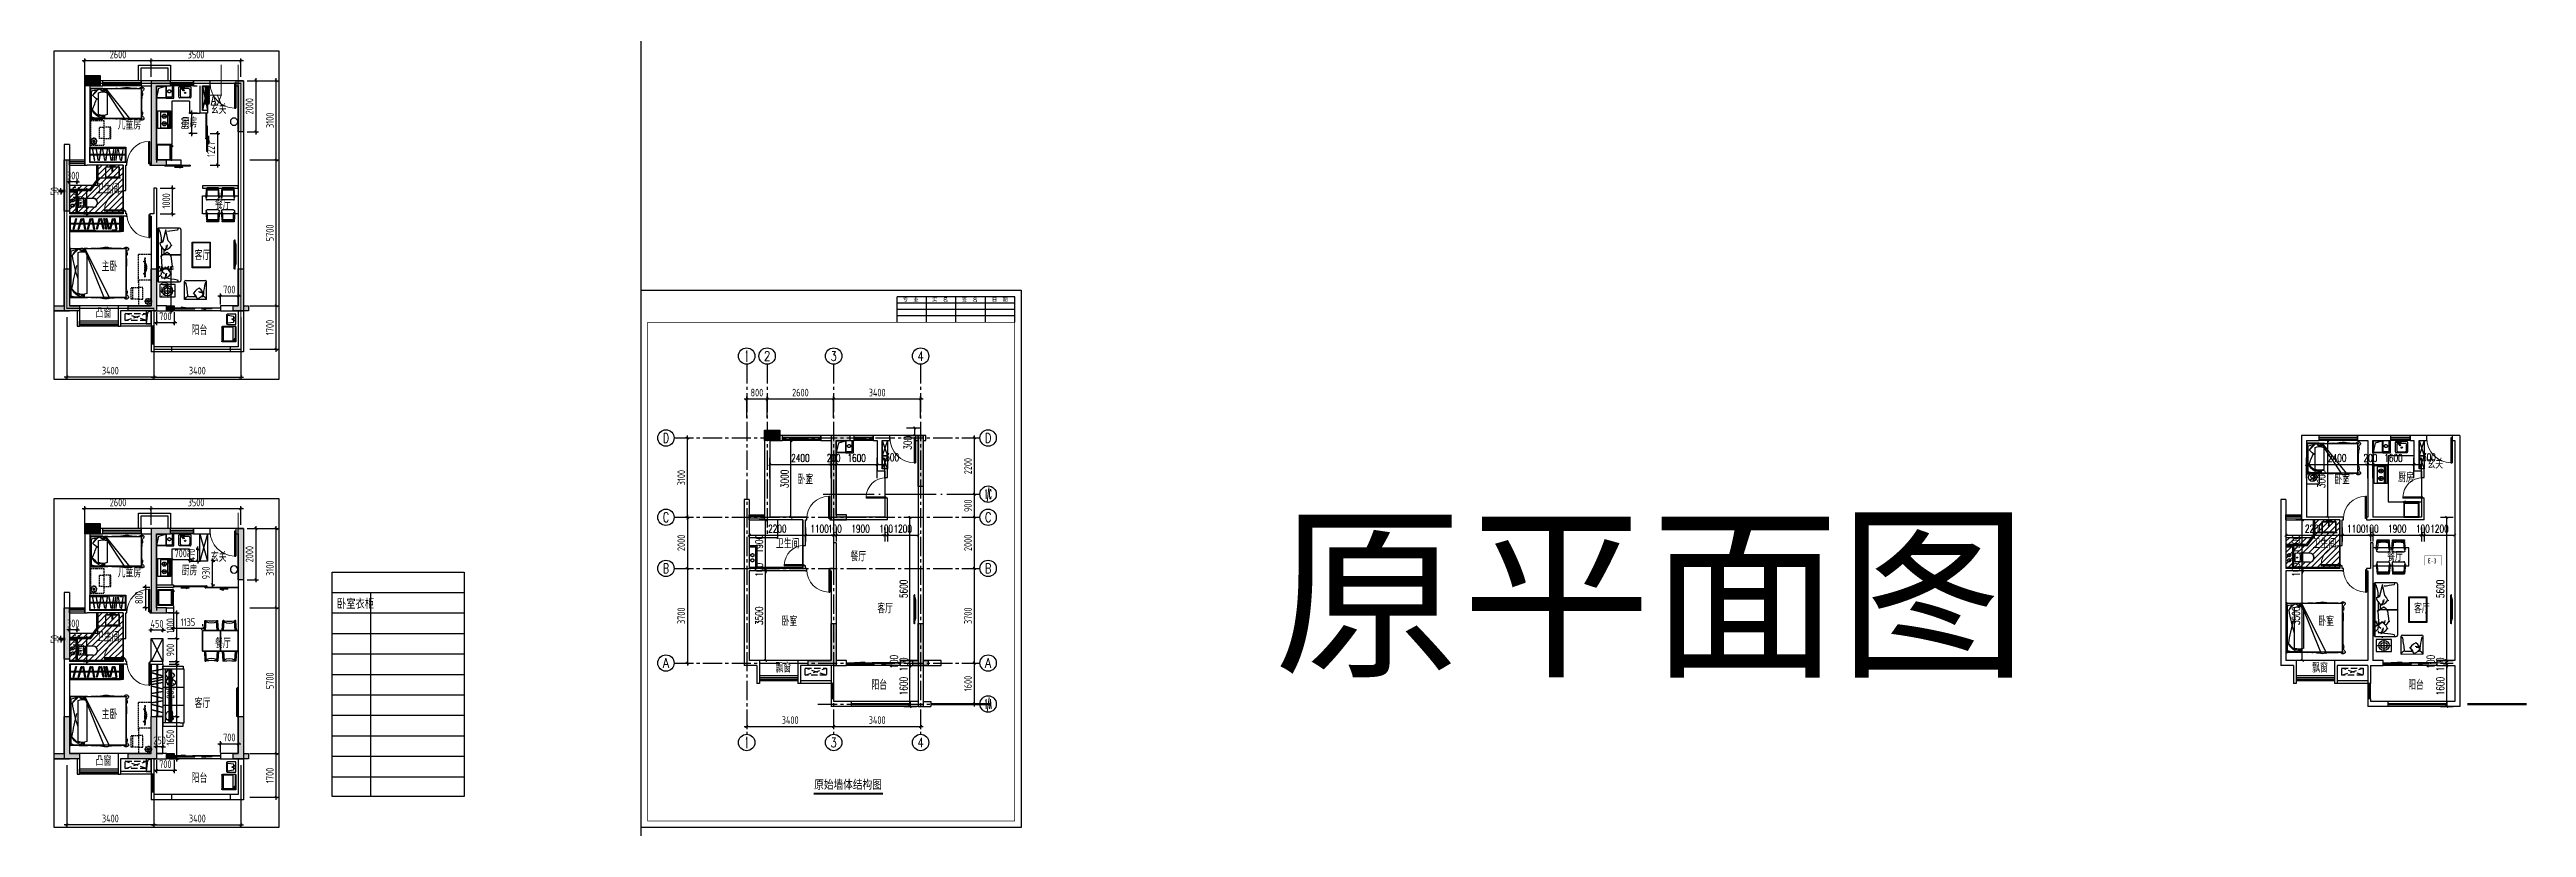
# Model space of a CAD drawing. Header units: millimetres. Extents: x -133666 to 880576, y -269375 to 86941.
# Drawn here: x -777 to 96045, y -20395 to 10017 of the extents above; entities that cross this region are included whole.
import ezdxf
from ezdxf.enums import TextEntityAlignment as Align

# ---------------------------------------------------------------- set-up
doc = ezdxf.new("R2010")
doc.units = ezdxf.units.MM
doc.header["$LTSCALE"] = 1000
for name, pattern in [('1', [0.375, 0.25, -0.125]), ('6#轴网(1-4)20181120$0$11 12 17 18 19 20 21 22-ZW$0$DOTE', [2.42, 2, -0.2, 0.02, -0.2]), ('CENTER', [50.8, 31.75, -6.35, 6.35, -6.35]), ('CENTER2', [1.125, 0.75, -0.125, 0.125, -0.125]), ('CONTINOUS', [0]), ('DASH', [0.35, 0.25, -0.1]), ('PS', [3200, 1500, -200, 1500])]:
    doc.linetypes.add(name, pattern=pattern)
doc.layers.get('0').update_dxf_attribs({"linetype": 'CONTINUOUS'})
doc.layers.get('Defpoints').update_dxf_attribs({"color": 6, "linetype": 'CONTINUOUS'})
for name, color, linetype in [('!PboFF-Lamps', 9, 'CONTINUOUS'), ('0p-洞填充', 1, 'CONTINUOUS'), ('6#轴网(1-4)20181120$0$11 12 17 18 19 20 21 22-ZW$0$AXIS_轴号_A', 8, 'CONTINUOUS'), ('6#轴网(1-4)20181120$0$11 12 17 18 19 20 21 22-ZW$0$AXIS_轴文_A', 8, 'CONTINUOUS'), ('6#轴网(1-4)20181120$0$11 12 17 18 19 20 21 22-ZW$0$AXIS_轴线_A', 8, '6#轴网(1-4)20181120$0$11 12 17 18 19 20 21 22-ZW$0$DOTE'), ('6#轴网(1-4)20181120$0$AXIS_TEXT', 8, 'CONTINUOUS'), ('_弱电导线层', 4, 'CONTINUOUS'), ('_弱电设备层', 6, 'CONTINUOUS'), ('_强电导线层', 3, 'CONTINUOUS'), ('_电气辅助层', 5, 'CONTINUOUS'), ('A-area', 23, 'CONTINUOUS'), ('A-FUR', 8, 'CONTINUOUS'), ('A-Lvtry', 5, 'CONTINUOUS'), ('A-Lvtry（卫生间）', 5, 'CONTINUOUS'), ('A-Lvtry（厨房）', 5, 'CONTINOUS'), ('A-洞口', 105, 'CONTINUOUS'), ('A-烟气道', 105, 'CONTINUOUS'), ('A-看线', 105, 'CONTINUOUS'), ('A-空调室外机', 5, 'DASH'), ('A-第三道尺寸线', 105, 'CONTINUOUS'), ('A-降板区域', 251, 'CONTINUOUS'), ('AE-FLOR', 151, 'CONTINUOUS'), ('AXIS', 253, 'CENTER'), ('BORDER', 7, 'CONTINUOUS'), ('DIM', 3, 'CONTINUOUS'), ('P-Furniture(活动家具)', 134, 'CONTINUOUS'), ('PS', 6, 'PS'), ('PUB_HATCH', 8, 'CONTINUOUS'), ('PUB_TEXT', 7, 'CONTINUOUS'), ('TEXT', 7, 'CONTINUOUS'), ('TQ', 7, 'CONTINUOUS'), ('WALL', 2, 'CONTINUOUS'), ('WINDOW', 4, 'CONTINUOUS'), ('ZZ001-PC 轮廓', 30, 'CONTINUOUS'), ('剪力墙', 6, 'CONTINUOUS'), ('商业', 2, 'CONTINUOUS'), ('家具', 8, 'CONTINUOUS'), ('户型标示', 7, 'CONTINUOUS'), ('栏杆', 142, 'CONTINUOUS'), ('门', 9, 'CONTINUOUS')]:
    doc.layers.add(name, color=color, linetype=linetype)
doc.styles.add('6#轴网(1-4)20181120$0$11 12 17 18 19 20 21 22-ZW$0$_TCH_AXIS', font='COMPLEX', dxfattribs={"bigfont": 'GBCBIG'})
doc.styles.add('6#轴网(1-4)20181120$0$COMPLEX', font='COMPLEX')
doc.styles.add('_TCH_DIM_T3', font='SIMPLEX.shx', dxfattribs={"width": 0.705882, "bigfont": 'GBCBIG.shx'})
doc.styles.get("Standard").update_dxf_attribs({"font": 'tssdeng.shx', "bigfont": 'tssdchn.shx'})
doc.styles.add('TSSD_NORM', font='tssdeng.shx', dxfattribs={"bigfont": 'hztxt.shx'})
doc.styles.add('Z1', font='romans1.shx', dxfattribs={"width": 0.7, "height": 521.964445, "bigfont": 'hztxt.shx'})
doc.styles.add('ZZ', font='tssdeng.shx', dxfattribs={"width": 0.7, "bigfont": 'tssdchn.shx'})
doc.styles.add('黑体', font='simhei.ttf')
doc.dimstyles.new('_TCH_ARCH&&100', dxfattribs={"dimtxt": 297.5, "dimasz": 100, "dimexe": 250, "dimexo": 300, "dimgap": 100, "dimtad": 1, "dimdec": 0, "dimzin": 0, "dimdsep": 46, "dimtxsty": '_TCH_DIM_T3', "dimblk": 'ARCHTICK', "dimcen": 0.09, "dimclrt": 7, "dimazin": 2, "dimtfac": 1, "dimtdec": 0, "dimtix": 1, "dimtmove": 2, "dimatfit": 3, "dimfxl": 0, "dimtolj": 1, "dimtzin": 0, "dimarcsym": 0})
doc.dimstyles.new('TSSD_100_100', dxfattribs={"dimtxt": 300, "dimasz": 100, "dimexe": 100, "dimexo": 250, "dimgap": 100, "dimtad": 1, "dimdec": 0, "dimzin": 0, "dimdsep": 46, "dimtxsty": 'ZZ', "dimblk": 'ARCHTICK', "dimcen": 0, "dimdle": 100, "dimclrd": 256, "dimclrt": 7, "dimadec": 0, "dimazin": 0, "dimtfac": 1, "dimtdec": 0, "dimtix": 1, "dimtmove": 2, "dimatfit": 3, "dimfxl": 0, "dimtolj": 1, "dimtzin": 0, "dimarcsym": 0})
pattern_1 = [(45, (-2408135.977, -1062799.34), (-22.4506403, 22.4506403), [])]
pattern_2 = [(45, (-2408135.977, -1080309.134), (-22.4506403, 22.4506403), [])]

msp = doc.modelspace()

# ---------------------------------------------------------------- texts
at = {"layer": '_强电导线层', "style": 'Z1', "width": 0.7}
msp.add_text('AX', height=400.06, dxfattribs=at).set_placement((5529.3, 7848.3))
at = {"layer": 'PUB_TEXT', "width": 0.7}
for s, height, p in [('玄关', 337.59, (5528.2, 7504.2)), ('儿童房', 337.59, (1884.1, 6896)), ('厨房', 337.59, (4386.3, 6976)), ('餐厅', 337.59, (5691.5, 3765.1)), ('客厅', 337.59, (4896.2, 1792)), ('主卧', 337.59, (1261.6, 1354.6)), ('凸窗', 337.59, (1026.1, -467.4)), ('阳台', 337.59, (4775.5, -1140.7)), ('卧室', 337.59, (28458, -6972.7)), ('2', 350, (28802.1, -6972.7)), ('卧室', 337.59, (88529.3, -6972.7)), ('2', 350, (88873.3, -6972.7)), ('厨房', 337.59, (91031.5, -6892.7)), ('玄关', 337.59, (92173.3, -6364.5)), ('玄关', 337.59, (5528.2, -10005.6)), ('卫生间', 337.59, (27615.4, -9482.9)), ('餐厅', 337.59, (30529.3, -9986.1)), ('餐厅', 337.59, (90600.5, -9986.1)), ('儿童房', 337.59, (1884.1, -10613.8)), ('厨房', 337.59, (4386.3, -10533.8)), ('卧室衣柜', 400, (10455, -11851)), ('卧室', 337.59, (27835.6, -12514.1)), ('1', 350, (28179.6, -12514.1)), ('客厅', 337.59, (31577.5, -12014.6)), ('卧室', 337.59, (87906.8, -12514.1)), ('1', 350, (88250.8, -12514.1)), ('客厅', 337.59, (91648.8, -12014.6)), ('餐厅', 337.59, (5691.5, -13378.4)), ('飘窗', 337.59, (27600.1, -14336.1)), ('飘窗', 337.59, (87671.3, -14336.1)), ('客厅', 337.59, (4896.2, -15717.8)), ('阳台', 337.59, (31349.4, -15009.4)), ('阳台', 337.59, (91420.6, -15009.4)), ('主卧', 337.59, (1261.6, -16155.2)), ('凸窗', 337.59, (1026.1, -17977.2)), ('阳台', 337.59, (4775.5, -18650.5))]:
    msp.add_text(s, height=height, dxfattribs=at).set_placement(p)
at = {"layer": 'PUB_TEXT', "style": '黑体'}
msp.add_text('原平面图', height=5401.42, dxfattribs=at).set_placement((47080.9, -13945.9))
at = {"layer": 'PUB_TEXT', "style": '黑体', "width": 0.8}
msp.add_text('原始墙体结构图', height=337.59, dxfattribs=at).set_placement((29112.3, -18884.7))
at = {"layer": '户型标示', "color": 2, "style": '黑体', "width": 0.7}
msp.add_text('E-3', height=197.15, dxfattribs=at).set_placement((92188.6, -10070.6))

# ---------------------------------------------------------------- blocks, each defined once
blk = doc.blocks.new('u5g')
at = {"color": 8, "linetype": 'DASH', "ltscale": 20}
for p, q in [((20, -300), (30, -300)), ((20, -350), (30, -350)), ((30, -300), (30, -350)), ((1695, -313), (30, -313)), ((1695, -338), (30, -338)), ((1705, -300), (1695, -300)), ((1695, -300), (1695, -350)), ((1705, -350), (1695, -350))]:
    blk.add_line(p, q, dxfattribs=at)
at = {"color": 8, "ltscale": 20}
for p, q in [((125, -623), (290, -623)), ((290, -623), (195, -642)), ((195, -642), (195, -623)), ((1435, -595), (1530, -576)), ((1600, -595), (1435, -595)), ((1530, -576), (1530, -595))]:
    blk.add_line(p, q, dxfattribs=at)
at = {"linetype": 'DASH', "ltscale": 20}
for points in [[(1725, 0), (0, 0), (0, -650), (1725, -650)], [(20, -595), (873, -595), (873, -615), (20, -615)], [(853, -615), (1705, -615), (1705, -635), (853, -635)]]:
    blk.add_lwpolyline(points, close=True, dxfattribs=at)
blk.add_lwpolyline([(1705, -650), (1705, -20), (20, -20), (20, -650)], dxfattribs=at)
at = {"color": 8, "linetype": 'DASH', "ltscale": 20}
for points in [[(121, -548), (214, -100), (237, -105), (144, -552)], [(297, -548), (391, -100), (414, -105), (320, -552)], [(519, -554), (448, -102), (471, -98), (542, -550)], [(605, -548), (698, -100), (721, -105), (628, -552)], [(828, -554), (757, -102), (780, -98), (851, -550)], [(914, -548), (1007, -100), (1030, -105), (937, -552)], [(1135, -554), (1064, -102), (1087, -98), (1158, -550)], [(1228, -554), (1157, -102), (1181, -98), (1251, -550)], [(1314, -554), (1243, -102), (1266, -98), (1337, -550)], [(1360, -548), (1454, -100), (1477, -105), (1383, -552)], [(1581, -554), (1510, -102), (1534, -98), (1604, -550)]]:
    blk.add_lwpolyline(points, close=True, dxfattribs=at)
blk = doc.blocks.new('QWER34324')
at = {"layer": 'A-FUR'}
for p, q in [((-500, 0), (0, 0)), ((-40, -1200), (-40, 0)), ((-40, 0), (0, 0)), ((0, 0), (0, -1200)), ((-40, -12), (-2054, -12)), ((-40, -12), (-2054, -12)), ((-2000, -12), (-2000, -1251)), ((-608, -12), (-1552, -1182)), ((-575, -12), (-1364, -1208)), ((-678, -173), (-678, -1028)), ((-571, -12), (-571, -144)), ((-520, -12), (-520, -135)), ((-336, -1028), (-336, -173)), ((-63, -1126), (-63, -109)), ((-40, -1162), (-2054, -1162)), ((-40, -1165), (-2054, -1165)), ((-571, -1041), (-571, -1208)), ((-520, -1050), (-520, -1208)), ((0, -1200), (-500, -1200)), ((-473, -1061), (-473, -1126)), ((0, -1200), (-40, -1200))]:
    blk.add_line(p, q, dxfattribs=at)
for centre, radius, start, end in [((-2051, -24), 61.8, 114.65516, 197.05817), ((-2025, -61), 106, 45.78413, 118.72126), ((-1951, -1), 16, 93.39574, 183.44183), ((-1636, 205), 209, 267.15615, 297.45765), ((-1447, -169), 210, 87.96316, 116.12762), ((-1431, -151), 192, 63.04698, 92.64916), ((-1226, 355), 355, 250.60635, 272.32801), ((-1221, -2275), 2276, 85.96877, 89.74947), ((-1983, 14), 138, 203.70607, 231.95597), ((-2098, -140), 53.6, 340.23108, 55.86441), ((-1820, -219), 236, 164.99871, 197.18078), ((-1820, -978), 236, 162.81922, 195.00129), ((-2003, -298), 43.4, 129.07345, 167.94605), ((-2329, -812), 300, 341.30518, 356.04213), ((-1220, -371), 813, 176.67233, 181.72422), ((-2962, -320), 934, 354.95264, 3.41649), ((-3004, -350), 973, 356.95871, 1.57587), ((-9950, -650), 7922, 358.6733, 1.8401), ((-1966, -1217), 1215, 83.96781, 90.04075), ((-1770, 1150), 1160, 266.64954, 276.11997), ((-909, 1295), 1309, 263.33019, 272.35813), ((-778, -1524), 1513, 87.0776, 92.9224), ((-656, 791), 806, 266.782, 275.59148), ((-507, -588), 449, 67.62117, 112.37883), ((-481, -586), 584, 86.03666, 99.53314), ((-58, -703), 749, 113.83469, 131.46224), ((532, -1280), 1549, 124.57489, 131.88808), ((-775, -21402), 21401, 88.49238, 89.10433), ((-1547, -1387), 1811, 37.31306, 49.42063), ((-690, -564), 638, 26.40883, 59.00025), ((-1524, 283), 1811, 309.96455, 322.68694), ((-667, -564), 638, 300.99975, 333.59117), ((-605, 111), 625, 295.48, 321.15009), ((-268, -607), 539, 67.62117, 92.10241), ((-7673, -3674), 8088, 20.45865, 24.04845), ((-160, -2948), 2940, 87.66163, 91.01156), ((-2051, -1173), 61.8, 162.94183, 245.34484), ((-1983, -1211), 138, 128.04403, 156.29393), ((-2025, -1136), 106, 241.27874, 314.21587), ((-2098, -1057), 53.6, 304.13559, 19.76892), ((-1966, 20), 1215, 269.95925, 276.03219), ((-1951, -1196), 16, 176.55817, 266.60426), ((-1770, -2347), 1160, 83.88003, 93.35046), ((-1636, -1402), 209, 62.54235, 92.84385), ((-1447, -1028), 210, 243.87238, 272.03684), ((-1431, -1046), 192, 267.35084, 296.95302), ((-1226, -1552), 355, 87.67199, 109.39365), ((-1221, 1078), 2276, 270.25053, 274.03123), ((-909, -2492), 1309, 87.64187, 96.66981), ((-778, 327), 1513, 267.0776, 272.9224), ((-656, -1988), 806, 84.40852, 93.218), ((-507, -613), 449, 247.62117, 292.37883), ((-481, -611), 584, 260.46686, 273.96334), ((-268, -627), 539, 247.62117, 292.37883), ((-775, 20205), 21401, 270.89567, 271.50762), ((-35, -425), 749, 237.46377, 246.16531), ((555, 176), 1549, 231.63721, 235.42511), ((-160, 1751), 2940, 268.98844, 272.33837)]:
    blk.add_arc(centre, radius, start, end, dxfattribs=at)
blk = doc.blocks.new('A$C40FB7DD8')
at = {"layer": 'A-FUR'}
for p, q in [((41, 2879), (0, 2829)), ((0, 2829), (0, 830)), ((41, 2879), (41, 780)), ((878, 2880), (48, 2880)), ((878, 2880), (48, 2880)), ((178, 2380), (178, 2340)), ((178, 2380), (178, 2340)), ((178, 2136), (178, 1789)), ((178, 2136), (178, 1789)), ((258, 2053), (258, 1846)), ((258, 2053), (258, 1846)), ((928, 2830), (928, 830)), ((928, 2830), (928, 830)), ((928, 1830), (178, 1830)), ((178, 1830), (235, 1830)), ((928, 1830), (178, 1830)), ((178, 1830), (235, 1830)), ((178, 1397), (178, 1247)), ((178, 1397), (178, 1247)), ((178, 1006), (178, 945)), ((178, 1006), (178, 945)), ((508, 1830), (928, 1830)), ((508, 1830), (928, 1830)), ((48, 780), (0, 830)), ((48, 780), (878, 780)), ((48, 780), (878, 780)), ((103, 430), (703, 430)), ((403, 670), (403, 190)), ((403, 670), (403, 190)), ((1076, 88), (1076, 790)), ((1931, 88), (1077, 82)), ((1121, 835), (1886, 835)), ((1224, 205), (1511, 205)), ((1728, 205), (1782, 205)), ((1931, 88), (1931, 790))]:
    blk.add_line(p, q, dxfattribs=at)
for points in [[(109, 2296), (240, 2344), (347, 2798), (229, 2372), (109, 2296)], [(109, 2296), (240, 2344), (347, 2798), (229, 2372), (109, 2296)], [(109, 2296), (117, 2242), (163, 2154), (227, 2077), (306, 2015)], [(109, 2296), (117, 2242), (163, 2154), (227, 2077), (306, 2015)], [(306, 2015), (358, 2077), (392, 2150), (406, 2229)], [(306, 2015), (358, 2077), (392, 2150), (406, 2229)], [(306, 2015), (406, 2054), (493, 2118), (559, 2203), (577, 2190)], [(306, 2015), (406, 2054), (493, 2118), (559, 2203), (577, 2190)], [(306, 2015), (347, 2066), (368, 2128), (367, 2193)], [(306, 2015), (347, 2066), (368, 2128), (367, 2193)], [(306, 2015), (312, 1992)], [(306, 2015), (325, 2002)], [(306, 2015), (312, 1992)], [(306, 2015), (325, 2002)], [(347, 2798), (336, 2818)], [(347, 2798), (336, 2818)], [(347, 2798), (352, 2821)], [(347, 2798), (352, 2821)], [(559, 2203), (508, 2301), (436, 2384), (347, 2798)], [(559, 2203), (508, 2301), (436, 2384), (347, 2798)], [(394, 1923), (384, 1943)], [(394, 1923), (384, 1943)], [(559, 2203), (565, 2181)], [(559, 2203), (565, 2181)], [(88, 1390), (96, 1336), (143, 1248), (207, 1171), (286, 1109)], [(88, 1390), (96, 1336), (143, 1248), (207, 1171), (286, 1109)], [(88, 1190), (220, 1238), (326, 1342), (208, 1266), (88, 1190)], [(88, 1190), (220, 1238), (326, 1342), (208, 1266), (88, 1190)], [(157, 1772), (134, 1775)], [(157, 1772), (134, 1775)], [(157, 1772), (141, 1789)], [(157, 1772), (141, 1789)], [(157, 1772), (186, 1370), (234, 1283)], [(157, 1772), (186, 1370), (234, 1283)], [(286, 909), (338, 971), (372, 1044), (386, 1123)], [(286, 909), (338, 971), (372, 1044), (386, 1123)], [(286, 909), (386, 948), (472, 1012), (538, 1097), (557, 1084)], [(286, 909), (386, 948), (472, 1012), (538, 1097), (557, 1084)], [(286, 909), (326, 960), (347, 1022), (347, 1087)], [(286, 909), (326, 960), (347, 1022), (347, 1087)], [(326, 1342), (315, 1362)], [(326, 1342), (315, 1362)], [(326, 1342), (332, 1365)], [(326, 1342), (332, 1365)], [(538, 1097), (488, 1195), (416, 1278), (326, 1342)], [(538, 1097), (488, 1195), (416, 1278), (326, 1342)], [(606, 1379), (556, 1776), (483, 1859), (394, 1923)], [(606, 1379), (556, 1776), (483, 1859), (394, 1923)], [(411, 1282), (415, 1369)], [(411, 1282), (415, 1369)], [(419, 1275), (454, 1405)], [(419, 1275), (454, 1405)], [(459, 1232), (543, 1296), (606, 1379)], [(459, 1232), (543, 1296), (606, 1379)], [(538, 1097), (545, 1075)], [(538, 1097), (545, 1075)], [(606, 1379), (625, 1365)], [(606, 1379), (612, 1356)], [(606, 1379), (625, 1365)], [(606, 1379), (612, 1356)], [(286, 909), (292, 886)], [(286, 909), (305, 896)], [(286, 909), (292, 886)], [(286, 909), (305, 896)], [(336, 780), (336, 730)], [(1426, 338), (1405, 343)], [(1426, 338), (1407, 328)], [(1646, 529), (1557, 484), (1483, 419), (1426, 338)], [(1562, 124), (1519, 243), (1426, 338), (1494, 232), (1562, 124)], [(1562, 124), (1611, 131), (1690, 174), (1759, 231), (1815, 302)], [(1815, 302), (1759, 349), (1694, 379), (1623, 392)], [(1815, 302), (1780, 392), (1722, 470), (1646, 529), (1657, 546)], [(1646, 529), (1666, 535)], [(1815, 302), (1769, 339), (1713, 357), (1655, 357)], [(1815, 302), (1827, 319)], [(1815, 302), (1836, 308)]]:
    blk.add_lwpolyline(points, dxfattribs=at)
for points in [[(2077, 1330), (1377, 1330), (1377, 2330), (2077, 2330)], [(2057, 1350), (1397, 1350), (1397, 2310), (2057, 2310)], [(103, 190), (703, 190), (703, 670), (103, 670)], [(103, 190), (703, 190), (703, 670), (103, 670)]]:
    blk.add_lwpolyline(points, close=True, dxfattribs=at)
for radius in [200, 200, 120, 120]:
    blk.add_circle((403, 430), radius, dxfattribs=at)
for centre, radius, start, end in [((-691, 2409), 870, 357.129, 32.68925), ((-691, 2409), 870, 357.129, 32.68925), ((18, 4838), 2463, 273.73773, 275.43738), ((18, 4838), 2463, 273.73773, 275.43738), ((-80, 7199), 4469, 276.22845, 281.32246), ((-80, 7199), 4469, 276.22845, 281.32246), ((796, 2848), 32, 272.87671, 87.12329), ((796, 2848), 32, 272.87671, 87.12329), ((878, 2830), 50, 0, 90), ((878, 2830), 50, 0, 90), ((21, 1138), 158, 277.53796, 2.71358), ((21, 1138), 158, 277.53796, 2.71358), ((893, 879), 1157, 115.54225, 129.51011), ((893, 879), 1157, 115.54225, 129.51011), ((-20, -2497), 3429, 85.0947, 86.69097), ((-20, -2497), 3429, 85.0947, 86.69097), ((-55, -3292), 4223, 78.34832, 85.12174), ((-55, -3292), 4223, 78.34832, 85.12174), ((796, 812), 32, 272.87671, 87.12329), ((796, 812), 32, 272.87671, 87.12329), ((878, 830), 50, 270, 0), ((878, 830), 50, 270, 0), ((1121, 790), 45, 90, 180), ((1121, 790), 45, 90, 180), ((1105, 716), 28.8, 2.87671, 177.12329), ((1105, 716), 28.8, 2.87671, 177.12329), ((1218, 63), 142, 87.28642, 172.46204), ((-2199, -9), 3411, 3.59076, 12.30096), ((-2199, -9), 3411, 3.59076, 12.30096), ((1789, 63), 142, 7.53796, 92.71358), ((4881, 27), 3086, 175.0947, 176.69097), ((4881, 27), 3086, 167.06015, 174.57772), ((1902, 716), 28.8, 2.87671, 177.12329), ((1886, 790), 45, 0, 90)]:
    blk.add_arc(centre, radius, start, end, dxfattribs=at)
blk = doc.blocks.new('chair4')
at = {"linetype": 'DASH', "ltscale": 200}
for p, q in [((-470, 211), (-470, -211)), ((-426, 250), (-410, 249)), ((-426, -250), (-410, -249))]:
    blk.add_line(p, q, dxfattribs=at)
at = {"ltscale": 20}
for p, q in [((-389, 247), (-372, 245)), ((-365, 269), (0, 234)), ((-40, 214), (-40, -214)), ((0, 234), (0, -234)), ((-389, -247), (-372, -245)), ((-365, -269), (0, -234))]:
    blk.add_line(p, q, dxfattribs=at)
at = {"linetype": 'DASH', "ltscale": 200, "extrusion": (0, 0, -1)}
for centre, start_param, end_param in [((-430, 211), 3.926991, 5.586837), ((-430, -211), 2.267145, 3.926991)]:
    blk.add_ellipse(centre, major_axis=(28.3, 28.3), ratio=1, start_param=start_param, end_param=end_param, dxfattribs=at)
at = {"ltscale": 20, "extrusion": (0, 0, -1)}
for centre, major_axis, ratio, start_param, end_param in [((-366, 237), (5.66, -5.66), 1, 0.914477, 2.702691), ((-440, 264), (50.3, 50.3), 1, 0.774487, 1.131895), ((-365, 265), (2.83, 2.83), 1, 3.91608, 5.586837), ((-125, 1886), (-1792, 85), 0.932857, 4.621064, 4.803714), ((-2033, -2), (-3, 2384), 0.819086, 1.481782, 1.659811), ((-6, 198), (26.3, 26.3), 1, 4.375488, 5.671939), ((-366, -237), (5.66, 5.66), 1, 3.580494, 5.368708), ((-440, -264), (50.3, -50.3), 1, -1.131895, -0.774487), ((-365, -265), (2.83, -2.83), 1, 0.696349, 2.367105), ((-125, -1886), (1792, 85), 0.932857, 4.621064, 4.803714), ((-6, -198), (26.3, 26.3), 1, 2.182042, 3.478494)]:
    blk.add_ellipse(centre, major_axis=major_axis, ratio=ratio, start_param=start_param, end_param=end_param, dxfattribs=at)
blk = doc.blocks.new('canzhuo01')
blk.add_lwpolyline([(36957, 174333), (38357, 174333), (38357, 175033), (36957, 175033)], close=True)
at = {"extrusion": (0, 0, -1), "xscale": -1, "zscale": -1, "rotation": 270}
for p in [(-37357, 175347), (-37957, 175347)]:
    blk.add_blockref('chair4', p, dxfattribs=at)
at = {"xscale": -1, "rotation": 90}
for p in [(37357, 174019), (37957, 174019)]:
    blk.add_blockref('chair4', p, dxfattribs=at)
blk = doc.blocks.new('床-次')
for p, q in [((-40, 738), (-2254, 738, 0)), ((-40, 738), (-2254, 738, 0)), ((-2200, 738, 0), (-2200, -1247, 0)), ((-608, 738), (-1552, -1178, 0)), ((-575, 738), (-1364, -1204, 0)), ((-678, 577), (-678, -1024, 0)), ((-571, 738), (-571, 606)), ((-520, 738), (-520, 615)), ((-336, -1024, 0), (-336, 577)), ((-63, -1122, 0), (-63, 641)), ((-40, -1196, 0), (-40, 750)), ((-40, 750), (0, 750)), ((0, 750), (0, -1196, 0)), ((-40, -1158, 0), (-2254, -1158, 0)), ((-40, -1161, 0), (-2254, -1161, 0)), ((-571, -1037, 0), (-571, -1204, 0)), ((-520, -1046, 0), (-520, -1204, 0)), ((-473, -1057, 0), (-473, -1122, 0)), ((0, -1196, 0), (-40, -1196, 0)), ((0, -1196, 0), (0, -1196, 0))]:
    blk.add_line(p, q)
for centre, radius, start, end in [((-2251, 726, 0), 61.8, 114.65516, 197.05817), ((-2183, 764, 0), 138, 203.70607, 231.95597), ((-2225, 689, 0), 106, 45.78413, 118.72126), ((-2298, 610, 0), 53.6, 340.23108, 55.86441), ((-2020, 531, 0), 236, 164.99871, 197.18078), ((-2203, 452, 0), 43.4, 129.07345, 167.94605), ((5543, 272, 0), 7776, 179.44258, 181.07566), ((-1420, 79, 0), 813, 176.67233, 181.72422), ((-3162, 430, 0), 934, 354.95264, 3.41649), ((-34508, -459, 0), 32279, 359.34275, 0.91157), ((-2151, 749, 0), 16, 93.39574, 183.44183), ((-2166, -467, 0), 1215, 83.96781, 90.04075), ((-1899, 5580, 0), 4841, 268.35971, 272.99519), ((-1636, 955), 209, 267.15615, 297.45765), ((-1447, 581), 210, 87.96316, 116.12762), ((-1431, 599), 192, 63.04698, 92.64916), ((-1226, 1105), 355, 250.60635, 272.32801), ((-1221, -1525), 2276, 85.96877, 89.74947), ((-909, 2045), 1309, 263.33019, 272.35813), ((-778, -774), 1513, 87.0776, 92.9224), ((-656, 1541), 806, 266.782, 275.59148), ((-507, 162), 449, 67.62117, 112.37883), ((-481, 164), 584, 86.03666, 99.53314), ((-58, 47), 749, 113.83469, 131.46224), ((532, -530), 1549, 124.57489, 131.88808), ((-775, -20652), 21401, 88.49238, 89.10433), ((-1547, -637), 1811, 37.31306, 49.42063), ((-690, 186), 638, 26.40883, 59.00025), ((-7155, 1654, 0), 7136, 342.86023, 350.44268), ((-268, 143), 539, 67.62117, 92.10241), ((-27131, -6036, 0), 27529, 10.87136, 12.81707), ((-160, -2198), 2940, 87.66163, 91.01156), ((-2020, -974, 0), 236, 162.81922, 195.00129), ((-2529, -808, 0), 300, 341.30518, 356.04213), ((-1524, 287, 0), 1811, 309.96455, 322.68694), ((-667, -560, 0), 638, 300.99975, 333.59117), ((-2251, -1169, 0), 61.8, 162.94183, 245.34484), ((-2183, -1207, 0), 138, 128.04403, 156.29393), ((-2225, -1132, 0), 106, 241.27874, 314.21587), ((-2298, -1053, 0), 53.6, 304.13559, 19.76892), ((-2166, 24, 0), 1215, 269.95925, 276.03219), ((-2151, -1192, 0), 16, 176.55817, 266.60426), ((-1899, -6023, 0), 4841, 87.00481, 91.64029), ((-1636, -1398, 0), 209, 62.54235, 92.84385), ((-1447, -1024, 0), 210, 243.87238, 272.03684), ((-1431, -1042, 0), 192, 267.35084, 296.95302), ((-1226, -1548, 0), 355, 87.67199, 109.39365), ((-1221, 1082, 0), 2276, 270.25053, 274.03123), ((-909, -2488, 0), 1309, 87.64187, 96.66981), ((-778, 331, 0), 1513, 267.0776, 272.9224), ((-656, -1984, 0), 806, 84.40852, 93.218), ((-507, -609, 0), 449, 247.62117, 292.37883), ((-481, -607, 0), 584, 260.46686, 273.96334), ((-268, -623, 0), 539, 247.62117, 292.37883), ((-775, 20209, 0), 21401, 270.89567, 271.50762), ((-35, -421, 0), 749, 237.46377, 246.16531), ((555, 180, 0), 1549, 231.63721, 235.42511), ((-160, 1755, 0), 2940, 268.98844, 272.33837)]:
    blk.add_arc(centre, radius, start, end)
blk = doc.blocks.new('A$C2EEA3612')
at = {"linetype": 'Continuous'}
for p, q in [((-180, 570), (-173, 300)), ((-175, 570), (-168, 300)), ((-173, 300), (-171, 240)), ((-172, 255), (172, 255)), ((-171, 240), (-169, 187)), ((-169, 187), (-166, 19)), ((-163, 295), (163, 295)), ((-163, 290), (163, 290)), ((-146, 0), (146, 0)), ((169, 187), (166, 19)), ((175, 570), (168, 300)), ((171, 240), (169, 187)), ((173, 300), (171, 240)), ((180, 570), (173, 300))]:
    blk.add_line(p, q, dxfattribs=at)
for radius in [20, 15]:
    blk.add_circle((0, 90), radius, dxfattribs=at)
for centre, radius, start, end in [((0, 570), 180, 0, 180), ((0, 570), 175, 0, 180), ((-163, 300), 10, 181.7534, 270), ((-149, 187), 20, 99.85566, 181.7534), ((-163, 300), 5, 181.7534, 270), ((-146, 20), 20, 181.7534, 270), ((0, -673), 893, 80.14434, 99.85566), ((146, 20), 20, 270, 358.2466), ((149, 187), 20, 358.2466, 80.14434), ((163, 300), 5, 270, 358.2466), ((163, 300), 10, 270, 358.2466)]:
    blk.add_arc(centre, radius, start, end, dxfattribs=at)
blk = doc.blocks.new('g3wr')
at = {"color": 251}
blk.add_wipeout([(92376, 176270), (92376, 176416), (92376, 176562), (92382, 176575), (92396, 176582), (92459, 176583), (92576, 176581), (92666, 176589), (92736, 176588), (92946, 176596), (92946, 176591), (93057, 176558), (93057, 176558), (93126, 176416), (93076, 176298), (92946, 176236), (92831, 176244), (92676, 176243), (92576, 176251), (92396, 176250)], dxfattribs=at)
at = {"xscale": -1, "rotation": 270}
blk.add_blockref('A$C2EEA3612', (92376, 176416), dxfattribs=at)
blk = doc.blocks.new('ktswaj')
at = {"linetype": 'DASH'}
blk.add_lwpolyline([(-139, 1021323), (-139, 1020493), (139, 1020493), (139, 1021323)], close=True, dxfattribs=at)
for points in [[(-139, 1021323), (139, 1020493)], [(-139, 1020493), (139, 1021323)]]:
    blk.add_lwpolyline(points, dxfattribs=at)
blk = doc.blocks.new('zt1')
at = {"layer": 'A-Lvtry', "linetype": 'Continuous'}
for p, q in [((-700, 0), (0, 0)), ((-700, -500), (-700, 0)), ((0, 0), (0, -500)), ((0, -500), (-700, -500))]:
    blk.add_line(p, q, dxfattribs=at)
at = {"layer": 'A-Lvtry'}
for p, q in [((-673, -113), (-673, -456)), ((-51, -113), (-673, -113)), ((-673, -400), (-51, -400)), ((-673, -456), (-51, -456)), ((-641, -422), (-641, -434)), ((-566, -432), (-630, -432)), ((-630, -432), (-630, -448)), ((-630, -448), (-566, -448)), ((-566, -448), (-566, -432)), ((-549, -423), (-549, -434)), ((-168, -422), (-168, -434)), ((-157, -432), (-157, -448)), ((-93, -432), (-157, -432)), ((-157, -448), (-93, -448)), ((-93, -448), (-93, -432)), ((-76, -423), (-76, -434)), ((-51, -456), (-51, -113))]:
    blk.add_line(p, q, dxfattribs=at)
for points in [[(-549, -423, 0.259034), (-551, -420, 0.076276), (-563, -415, 0.036515), (-576, -412, 0.026615), (-595, -411, 0.026615), (-614, -412, 0.036515), (-627, -415, 0.076276), (-639, -420, 0.259034), (-641, -423, 0.078462), (-641, -424, 0.056762)], [(-549, -434, 0.259034), (-551, -430, 0.076276), (-563, -425, 0.036515), (-576, -423, 0.026615), (-595, -422, 0.026615), (-614, -423, 0.036515), (-627, -425, 0.076276), (-639, -430, 0.259034), (-641, -434, 0.259034), (-639, -437, 0.056762), (-630, -441, 0.036515)], [(-566, -443, 0.008736), (-563, -442, 0.076276), (-551, -437, 0.259034), (-549, -434, 0.259034)], [(-76, -423, 0.259034), (-78, -420, 0.076276), (-90, -415, 0.036515), (-103, -412, 0.026615), (-122, -411, 0.026615), (-141, -412, 0.036515), (-154, -415, 0.076276), (-166, -420, 0.259034), (-168, -423, 0.078462), (-168, -424, 0.056762)], [(-76, -434, 0.259034), (-78, -430, 0.076276), (-90, -425, 0.036515), (-103, -423, 0.026615), (-122, -422, 0.026615), (-141, -423, 0.036515), (-154, -425, 0.076276), (-166, -430, 0.259034), (-168, -434, 0.259034), (-166, -437, 0.056762), (-157, -441, 0.036515)], [(-93, -443, 0.008736), (-90, -442, 0.076276), (-78, -437, 0.259034), (-76, -434, 0.259034)]]:
    blk.add_lwpolyline(points, format="xyb", dxfattribs=at)
at = {"layer": 'A-Lvtry', "linetype": 'Continuous'}
for centre, radius in [((-508, -259), 82.5), ((-508, -259), 31.6), ((-216, -259), 82.5), ((-216, -259), 31.6)]:
    blk.add_circle(centre, radius, dxfattribs=at)
at = {"layer": 'A-Lvtry', "width": 0.8, "flags": 9}
for tag in ['YSIZE', 'XSIZE']:
    blk.add_attdef(tag, (-350, 0), '', height=0.5, dxfattribs=at)
blk = doc.blocks.new('t4')
at = {"layer": 'A-Lvtry'}
for p, q in [((3876545, 2552260), (3876931, 2552260)), ((3876515, 2551820), (3876515, 2552229)), ((3876545, 2552145), (3876545, 2551880)), ((3876931, 2551789), (3876545, 2551789)), ((3876820, 2552206), (3876606, 2552206)), ((3876606, 2551820), (3876820, 2551820)), ((3876790, 2552072), (3876875, 2552142)), ((3876800, 2552055), (3876790, 2552072)), ((3876903, 2552093), (3876800, 2552055)), ((3876881, 2551880), (3876881, 2552085)), ((3876914, 2552122), (3876906, 2552136)), ((3876962, 2552229), (3876962, 2551820))]:
    blk.add_line(p, q, dxfattribs=at)
at = {"layer": 'A-Lvtry', "extrusion": (3.92285e-11, -1.08889e-08, 1)}
for centre, major_axis, start_param, end_param in [((3876545, 2552229), (-21.6, 21.6, 0), -0.785398, 0.785398), ((3876931, 2552229), (-21.6, 21.6, 0), 3.926991, 5.497787), ((3876545, 2551820), (21.6, 21.6, 0), 2.356194, 3.926991), ((3876606, 2552145), (-43.1, 43.1, 0), -0.785398, 0.785398), ((3876606, 2551880), (-43.1, 43.1, 0), 0.785398, 2.356194), ((3876713, 2552013), (18, 18, 0), 6.283185283897186, 12.56637059107677), ((3876820, 2552145), (43.1, 43.1, 0), 5.497787, 7.068583), ((3876820, 2551880), (-43.1, 43.1, 0), 2.356194, 3.926991), ((3876888, 2552126), (14.4, 14.4, 0), 6.021386, 7.757331), ((3876911, 2552185), (-14.4, 14.4, 0), 4.712389, 10.995574), ((3876911, 2552063), (14.4, 14.4, 0), 6.283185283893945, 12.56637059107353), ((3876896, 2552112), (-14.4, 14.4, 0), 2.714645, 4.45059), ((3876931, 2551820), (-21.6, 21.6, 0), 2.356194, 3.926991)]:
    blk.add_ellipse(centre, major_axis=major_axis, ratio=1, start_param=start_param, end_param=end_param, dxfattribs=at)
blk = doc.blocks.new('BX1')
at = {"layer": 'A-Lvtry'}
for p, q in [((-560, 8), (-608, 8)), ((-608, 8), (-608, -608)), ((-560, -608), (-560, 8)), ((0, 0), (-560, 0)), ((0, -600), (0, 0)), ((-631, -564), (-631, -520)), ((-631, -520), (-608, -520)), ((-608, -564), (-631, -564)), ((-608, -520), (-608, -564)), ((-608, -608), (-560, -608)), ((-560, 0), (-560, -600)), ((-560, -600), (0, -600)), ((-24, -24), (-536, -24)), ((-536, -24), (-536, -576)), ((-536, -576), (-24, -576)), ((-24, -576), (-24, -24))]:
    blk.add_line(p, q, dxfattribs=at)
blk = doc.blocks.new('A$C12CE3BE6')
at = {"ltscale": 10}
for p, q in [((220, 412), (160, 412)), ((160, 412), (160, 405)), ((220, 405), (160, 405)), ((180, 469), (200, 469)), ((180, 412), (180, 435)), ((182, 422), (182, 442)), ((197, 442), (182, 442)), ((197, 422), (182, 422)), ((184, 442), (184, 469)), ((187, 412), (187, 422)), ((193, 412), (193, 422)), ((195, 442), (195, 469)), ((197, 422), (197, 442)), ((200, 412), (200, 435)), ((220, 405), (220, 412)), ((285, 469), (265, 469)), ((265, 260), (265, 435)), ((285, 260), (285, 435)), ((330, 412), (390, 412)), ((330, 405), (330, 412)), ((330, 405), (390, 405)), ((370, 469), (350, 469)), ((350, 412), (350, 435)), ((352, 422), (352, 442)), ((352, 442), (367, 442)), ((352, 422), (367, 422)), ((354, 442), (354, 469)), ((357, 412), (357, 422)), ((363, 412), (363, 422)), ((365, 442), (365, 469)), ((367, 422), (367, 442)), ((370, 412), (370, 435)), ((390, 412), (390, 405))]:
    blk.add_line(p, q, dxfattribs=at)
for p, q in [((261, 236), (289, 264)), ((261, 264), (289, 236))]:
    blk.add_line(p, q)
for points in [[(0, 0), (0, 400), (550, 400), (550, 0)], [(10, 10), (10, 390), (540, 390), (540, 10)]]:
    blk.add_lwpolyline(points, close=True)
for points in [[(200, 435), (200, 469), (215, 469), (215, 475), (165, 475), (165, 469), (180, 469), (180, 435)], [(285, 435), (285, 469), (300, 469), (300, 475), (250, 475), (250, 469), (265, 469), (265, 435)], [(370, 435), (370, 469), (385, 469), (385, 475), (335, 475), (335, 469), (350, 469), (350, 435)]]:
    blk.add_lwpolyline(points, dxfattribs=at)
for centre in [(190, 409), (360, 409)]:
    blk.add_circle(centre, 3.5, dxfattribs=at)
for radius in [29.1, 20]:
    blk.add_circle((275, 250), radius)
blk.add_arc((275, 260), 10, 180, 0, dxfattribs=at)
blk = doc.blocks.new('32Y54')
at = {"linetype": 'DASH', "ltscale": 20}
for p, q in [((-6927, 151563), (-6927, 152666)), ((-6911, 152666), (-6927, 152666)), ((-6911, 151548), (-6911, 152683)), ((-6911, 151548), (-6911, 152683)), ((-6896, 152683), (-6911, 152683)), ((-6896, 151548), (-6896, 152683)), ((-6896, 152590), (-6869, 152491)), ((-6869, 152491), (-6869, 151747)), ((-6896, 151548), (-6911, 151548)), ((-6896, 151649), (-6869, 151747))]:
    blk.add_line(p, q, dxfattribs=at)
at = {"linetype": 'ByBlock', "ltscale": 20}
blk.add_line((-6911, 151563), (-6927, 151563), dxfattribs=at)
blk = doc.blocks.new('__附着_A10-SGT-95户型_TEN24QEP_设计区$0$A-Toilet-9')
for p, q in [((-300, 0), (-300, 520)), ((-300, 120), (300, 120)), ((-300, 30), (180, 30)), ((-300, 0), (300, 0)), ((-270, 550), (270, 550)), ((-270, 120), (-270, 470)), ((-240, 500), (240, 500)), ((180, 60), (260, 60)), ((180, 30), (180, 60)), ((260, 30), (260, 60)), ((260, 30), (300, 30)), ((270, 120), (270, 470)), ((300, 0), (300, 520))]:
    blk.add_line(p, q)
blk.add_circle((220, 30), 15)
for centre, start, end in [((-270, 520), 90, 180), ((-240, 470), 90, 180), ((240, 470), 0, 90), ((270, 520), 0, 90)]:
    blk.add_arc(centre, 30, start, end)
blk = doc.blocks.new('__附着_A10-SGT-95户型_TEN24QEP_设计区$0$A-Kitchen-9')
at = {"ltscale": 0.6}
blk.add_line((400, -320), (400, 0), dxfattribs=at)
blk.add_lwpolyline([(400, 0), (0, 0), (0, -320, 0.414214), (40, -360), (360, -360, 0.414214), (400, -320)], format="xyb", dxfattribs=at)
blk.add_lwpolyline([(400, 0), (0, 0), (0, -320, 0.414214), (40, -360), (360, -360, 0.414214), (400, -320)], format="xyb", dxfattribs=at)
blk.add_lwpolyline([(323, -97), (356, -297, -0.463455), (336, -320), (64, -320, -0.463455), (44, -297), (77, -97, -0.366629), (97, -80), (303, -80, -0.366629)], format="xyb", close=True, dxfattribs=at)
blk.add_lwpolyline([(323, -97), (356, -297, -0.463455), (336, -320), (64, -320, -0.463455), (44, -297), (77, -97, -0.366629), (97, -80), (303, -80, -0.366629)], format="xyb", close=True, dxfattribs=at)
for centre, radius in [((150, -40), 15), ((200, -130), 20), ((250, -40), 15)]:
    blk.add_circle(centre, radius, dxfattribs=at)
blk = doc.blocks.new('$DorLib2D$00000131')
at = {"color": 0, "linetype": 'Continuous'}
for p, q in [((-0.5, 0.125), (-0.5, 0)), ((0.019, 0.125), (-0.5, 0.125)), ((-0.5, 0), (0.019, 0)), ((-0.024, 0), (0.5, 0)), ((-0.024, -0.125), (-0.024, 0)), ((0.019, 0), (0.019, 0.125)), ((0.15, 0.125), (0.232, 0.197)), ((0.35, 0.125), (0.15, 0.125)), ((0.232, 0.197), (0.232, 0.125)), ((0.5, 0), (0.5, -0.125)), ((-0.35, -0.125), (-0.15, -0.125)), ((-0.232, -0.197), (-0.232, -0.125)), ((-0.15, -0.125), (-0.232, -0.197)), ((0.5, -0.125), (-0.024, -0.125))]:
    blk.add_line(p, q, dxfattribs=at)
blk = doc.blocks.new('$TCHSYS$WIN2D')
for p, q in [((-0.5, 0.5), (0.5, 0.5)), ((-0.5, 0.5), (-0.5, -0.5)), ((0.5, 0.167), (-0.5, 0.167)), ((0.5, 0.5), (0.5, -0.5)), ((0.5, -0.167), (-0.5, -0.167)), ((-0.5, -0.5), (0.5, -0.5))]:
    blk.add_line(p, q)
blk = doc.blocks.new('$DorLib2D$00000001')
for p, q in [((0.45, 0.975), (0.5, 0.975)), ((0.45, 0), (0.45, 0.975)), ((0.5, 0), (0.5, 0.975)), ((0.5, 0), (0.45, 0))]:
    blk.add_line(p, q)
at = {"lineweight": 13}
blk.add_arc((0.475, 0), 0.975, 91.46928, 180, dxfattribs=at)
blk = doc.blocks.new('家用多媒体布线箱')
at = {"layer": '_弱电设备层', "color": 14, "const_width": 100}
blk.add_lwpolyline([(-334, 138), (334, 138)], dxfattribs=at)
at = {"layer": '_弱电设备层'}
blk.add_lwpolyline([(-334, 264), (334, 264), (334, 0), (-334, 0)], close=True, dxfattribs=at)
at = {"layer": '_电气辅助层'}
for p in [(-334, 132), (-298, 264), (-298, 0), (-248, 264), (-248, 0), (-198, 264), (-198, 0), (-148, 264), (-148, 0), (-98, 264), (-98, 0), (-48, 264), (-48, 0), (2, 264), (2, 0), (52, 264), (52, 0), (102, 264), (102, 0), (152, 264), (152, 0), (202, 264), (202, 0), (252, 264), (252, 0), (302, 264), (302, 0), (334, 132)]:
    blk.add_point(p, dxfattribs=at)
blk = doc.blocks.new('可视对讲室内机')
at = {"layer": '_弱电设备层', "const_width": 50}
blk.add_lwpolyline([(-149, 0), (149, 0)], dxfattribs=at)
at = {"layer": '_弱电设备层'}
blk.add_circle((4, 174), 150, dxfattribs=at)
at = {"layer": '_电气辅助层'}
for p in [(-149, 0), (149, 0)]:
    blk.add_point(p, dxfattribs=at)
blk = doc.blocks.new('!pboFF-Reading lamp-H_W_L-T-01')
at = {"linetype": '1', "ltscale": 0.2}
blk.add_wipeout([(-79, -62), (-76, -65), (-74, -67), (-72, -69), (-70, -71), (-67, -74), (-66, -76), (-64, -77), (-54, -84), (-54, -84), (-40, -92), (-33, -94), (-25, -97), (-18, -98), (-9, -100), (0, -100), (7, -100), (18, -98), (27, -96), (35, -94), (43, -90), (51, -86), (58, -81), (69, -72), (75, -66), (79, -61), (86, -52), (93, -37), (96, -29), (97, -23), (100, -9), (100, 0), (100, 10), (98, 21), (95, 30), (92, 38), (89, 45), (79, 61), (69, 73), (61, 79), (51, 86), (37, 93), (28, 96), (17, 99), (10, 100), (-14, 99), (-21, 98), (-21, 98), (-33, 94), (-40, 91), (-49, 87), (-54, 84), (-63, 78), (-77, 64), (-83, 56), (-87, 49), (-91, 42), (-94, 33), (-98, 21), (-100, 7), (-100, 0), (-99, -12), (-98, -18), (-96, -27), (-94, -35), (-89, -45)], dxfattribs=at).dxf.layer = '家具'
at = {"layer": '!PboFF-Lamps'}
blk.add_circle((0, 0), 36.7, dxfattribs=at)
at = {"layer": '家具', "linetype": '1', "ltscale": 0.2}
for p, q in [((4, -8), (-62, 107)), ((4, 8), (-62, -107)), ((-9, 0), (123, 0))]:
    blk.add_line(p, q, dxfattribs=at)
at = {"layer": '家具', "const_width": 4.44}
for points in [[(-48, 83), (-61, 106)], [(95, 0), (122, 0)], [(-47, -82), (-61, -105)]]:
    blk.add_lwpolyline(points, dxfattribs=at)
at = {"layer": '家具', "linetype": '1', "ltscale": 0.2}
for radius in [100, 86.7]:
    blk.add_circle((0, 0), radius, dxfattribs=at)
blk = doc.blocks.new('_ArchTick')
at = {"color": 0, "linetype": 'ByBlock', "const_width": 0.4}
blk.add_lwpolyline([(-0.5, -0.5), (0.5, 0.5)], dxfattribs=at)
blk = doc.blocks.new('*D24')
at = {"layer": '0p-洞填充', "lineweight": -2}
blk.add_line((4200, -662), (3300, -662), dxfattribs=at)
at = {"layer": '0p-洞填充', "color": 0, "lineweight": -2}
for p, q in [((3400, -249), (3400, -762)), ((4100, -249), (4100, -762))]:
    blk.add_line(p, q, dxfattribs=at)
at = {"layer": 'Defpoints', "color": 0}
for p in [(3400, 1), (4100, 1), (3400, -662)]:
    blk.add_point(p, dxfattribs=at)
at = {"layer": '0p-洞填充', "lineweight": -2, "xscale": 100, "yscale": 100, "zscale": 100, "rotation": 180}
blk.add_blockref('_ArchTick', (3400, -662), dxfattribs=at)
at = {"layer": '0p-洞填充', "lineweight": -2, "xscale": 100, "yscale": 100, "zscale": 100}
blk.add_blockref('_ArchTick', (4100, -662), dxfattribs=at)
at = {"layer": '0p-洞填充', "color": 7, "insert": (3750, -412), "char_height": 300, "attachment_point": 5, "style": 'ZZ'}
blk.add_mtext('\\A1;700', dxfattribs=at)
blk = doc.blocks.new('*D25')
at = {"layer": '0p-洞填充', "lineweight": -2}
blk.add_line((5800, 384), (6700, 384), dxfattribs=at)
at = {"layer": '0p-洞填充', "color": 0, "lineweight": -2}
for p, q in [((5900, 50), (5900, 484)), ((6600, 50), (6600, 484))]:
    blk.add_line(p, q, dxfattribs=at)
at = {"layer": 'Defpoints', "color": 0}
for p in [(6600, 384), (5900, -200), (6600, -200)]:
    blk.add_point(p, dxfattribs=at)
at = {"layer": '0p-洞填充', "lineweight": -2, "xscale": 100, "yscale": 100, "zscale": 100, "rotation": 180}
blk.add_blockref('_ArchTick', (5900, 384), dxfattribs=at)
at = {"layer": '0p-洞填充', "lineweight": -2, "xscale": 100, "yscale": 100, "zscale": 100}
blk.add_blockref('_ArchTick', (6600, 384), dxfattribs=at)
at = {"layer": '0p-洞填充', "color": 7, "insert": (6250, 634), "char_height": 300, "attachment_point": 5, "style": 'ZZ'}
blk.add_mtext('\\A1;700', dxfattribs=at)
blk = doc.blocks.new('*D26')
at = {"layer": 'Defpoints', "color": 0}
for p in [(3400, 1450), (3974, 1450), (3400, -200)]:
    blk.add_point(p, dxfattribs=at)
at = {"layer": 'DIM', "color": 0, "lineweight": -2}
for p, q in [((3650, 1450), (4074, 1450)), ((3650, -200), (4074, -200))]:
    blk.add_line(p, q, dxfattribs=at)
at = {"layer": 'DIM', "lineweight": -2}
blk.add_line((3974, -300), (3974, 1550), dxfattribs=at)
at = {"layer": 'DIM', "lineweight": -2, "xscale": 100, "yscale": 100, "zscale": 100}
for p, rotation in [((3974, 1450), 90), ((3974, -200), 270)]:
    blk.add_blockref('_ArchTick', p, dxfattribs=dict(at, rotation=rotation))
at = {"layer": 'DIM', "color": 7, "insert": (3724, 625), "char_height": 300, "attachment_point": 5, "rotation": 90, "style": 'ZZ'}
blk.add_mtext('\\A1;1650', dxfattribs=at)
blk = doc.blocks.new('*D27')
at = {"layer": 'Defpoints', "color": 0}
for p in [(6700, 8800), (6700, 6800), (7290, 6800)]:
    blk.add_point(p, dxfattribs=at)
at = {"layer": 'DIM', "color": 0, "lineweight": -2}
for p, q in [((6950, 8800), (7390, 8800)), ((6950, 6800), (7390, 6800))]:
    blk.add_line(p, q, dxfattribs=at)
at = {"layer": 'DIM', "lineweight": -2}
blk.add_line((7290, 8900), (7290, 6700), dxfattribs=at)
at = {"layer": 'DIM', "lineweight": -2, "xscale": 100, "yscale": 100, "zscale": 100}
for p, rotation in [((7290, 8800), 90), ((7290, 6800), 270)]:
    blk.add_blockref('_ArchTick', p, dxfattribs=dict(at, rotation=rotation))
at = {"layer": 'DIM', "color": 7, "insert": (7040, 7800), "char_height": 300, "attachment_point": 5, "rotation": 90, "style": 'ZZ'}
blk.add_mtext('\\A1;2000', dxfattribs=at)
blk = doc.blocks.new('*D28')
at = {"layer": 'Defpoints', "color": 0}
for p in [(-100, -200), (3300, -200), (-100, -2786)]:
    blk.add_point(p, dxfattribs=at)
at = {"layer": 'DIM', "color": 0, "lineweight": -2}
for p, q in [((-100, -450), (-100, -2886)), ((3300, -450), (3300, -2886))]:
    blk.add_line(p, q, dxfattribs=at)
at = {"layer": 'DIM', "lineweight": -2}
blk.add_line((3400, -2786), (-200, -2786), dxfattribs=at)
at = {"layer": 'DIM', "lineweight": -2, "xscale": 100, "yscale": 100, "zscale": 100, "rotation": 180}
blk.add_blockref('_ArchTick', (-100, -2786), dxfattribs=at)
at = {"layer": 'DIM', "lineweight": -2, "xscale": 100, "yscale": 100, "zscale": 100}
blk.add_blockref('_ArchTick', (3300, -2786), dxfattribs=at)
at = {"layer": 'DIM', "color": 7, "insert": (1600, -2536), "char_height": 300, "attachment_point": 5, "style": 'ZZ'}
blk.add_mtext('\\A1;3400', dxfattribs=at)
blk = doc.blocks.new('*D29')
at = {"layer": 'Defpoints', "color": 0}
for p in [(3300, -200), (6700, -200), (6700, -2786)]:
    blk.add_point(p, dxfattribs=at)
at = {"layer": 'DIM', "color": 0, "lineweight": -2}
for p, q in [((3300, -450), (3300, -2886)), ((6700, -450), (6700, -2886))]:
    blk.add_line(p, q, dxfattribs=at)
at = {"layer": 'DIM', "lineweight": -2}
blk.add_line((3200, -2786), (6800, -2786), dxfattribs=at)
at = {"layer": 'DIM', "lineweight": -2, "xscale": 100, "yscale": 100, "zscale": 100, "rotation": 180}
blk.add_blockref('_ArchTick', (3300, -2786), dxfattribs=at)
at = {"layer": 'DIM', "lineweight": -2, "xscale": 100, "yscale": 100, "zscale": 100}
blk.add_blockref('_ArchTick', (6700, -2786), dxfattribs=at)
at = {"layer": 'DIM', "color": 7, "insert": (5000, -2536), "char_height": 300, "attachment_point": 5, "style": 'ZZ'}
blk.add_mtext('\\A1;3400', dxfattribs=at)
blk = doc.blocks.new('*D30')
at = {"layer": 'Defpoints', "color": 0}
for p in [(6800, 0), (8086, 0), (6800, -1700)]:
    blk.add_point(p, dxfattribs=at)
at = {"layer": 'DIM', "lineweight": -2}
blk.add_line((8086, -1800), (8086, 100), dxfattribs=at)
at = {"layer": 'DIM', "color": 0, "lineweight": -2}
for p, q in [((7050, 0), (8186, 0)), ((7050, -1700), (8186, -1700))]:
    blk.add_line(p, q, dxfattribs=at)
at = {"layer": 'DIM', "lineweight": -2, "xscale": 100, "yscale": 100, "zscale": 100}
for p, rotation in [((8086, 0), 90), ((8086, -1700), 270)]:
    blk.add_blockref('_ArchTick', p, dxfattribs=dict(at, rotation=rotation))
at = {"layer": 'DIM', "color": 7, "insert": (7836, -850), "char_height": 300, "attachment_point": 5, "rotation": 90, "style": 'ZZ'}
blk.add_mtext('\\A1;1700', dxfattribs=at)
blk = doc.blocks.new('*D31')
at = {"layer": 'Defpoints', "color": 0}
for p in [(6800, 5700), (8086, 5700), (6800, 0)]:
    blk.add_point(p, dxfattribs=at)
at = {"layer": 'DIM', "color": 0, "lineweight": -2}
for p, q in [((7050, 5700), (8186, 5700)), ((7050, 0), (8186, 0))]:
    blk.add_line(p, q, dxfattribs=at)
at = {"layer": 'DIM', "lineweight": -2}
blk.add_line((8086, -100), (8086, 5800), dxfattribs=at)
at = {"layer": 'DIM', "lineweight": -2, "xscale": 100, "yscale": 100, "zscale": 100}
for p, rotation in [((8086, 5700), 90), ((8086, 0), 270)]:
    blk.add_blockref('_ArchTick', p, dxfattribs=dict(at, rotation=rotation))
at = {"layer": 'DIM', "color": 7, "insert": (7836, 2850), "char_height": 300, "attachment_point": 5, "rotation": 90, "style": 'ZZ'}
blk.add_mtext('\\A1;5700', dxfattribs=at)
blk = doc.blocks.new('*D32')
at = {"layer": 'Defpoints', "color": 0}
for p in [(3200, 9571), (3200, 8700), (6700, 8700)]:
    blk.add_point(p, dxfattribs=at)
at = {"layer": 'DIM', "lineweight": -2}
blk.add_line((6800, 9571), (3100, 9571), dxfattribs=at)
at = {"layer": 'DIM', "color": 0, "lineweight": -2}
for p, q in [((3200, 8950), (3200, 9671)), ((6700, 8950), (6700, 9671))]:
    blk.add_line(p, q, dxfattribs=at)
at = {"layer": 'DIM', "lineweight": -2, "xscale": 100, "yscale": 100, "zscale": 100, "rotation": 180}
blk.add_blockref('_ArchTick', (3200, 9571), dxfattribs=at)
at = {"layer": 'DIM', "lineweight": -2, "xscale": 100, "yscale": 100, "zscale": 100}
blk.add_blockref('_ArchTick', (6700, 9571), dxfattribs=at)
at = {"layer": 'DIM', "color": 7, "insert": (4950, 9821), "char_height": 300, "attachment_point": 5, "style": 'ZZ'}
blk.add_mtext('\\A1;3500', dxfattribs=at)
blk = doc.blocks.new('*D33')
at = {"layer": 'Defpoints', "color": 0}
for p in [(600, 9571), (600, 8700), (3200, 8700)]:
    blk.add_point(p, dxfattribs=at)
at = {"layer": 'DIM', "lineweight": -2}
blk.add_line((3300, 9571), (500, 9571), dxfattribs=at)
at = {"layer": 'DIM', "color": 0, "lineweight": -2}
for p, q in [((600, 8950), (600, 9671)), ((3200, 8950), (3200, 9671))]:
    blk.add_line(p, q, dxfattribs=at)
at = {"layer": 'DIM', "lineweight": -2, "xscale": 100, "yscale": 100, "zscale": 100, "rotation": 180}
blk.add_blockref('_ArchTick', (600, 9571), dxfattribs=at)
at = {"layer": 'DIM', "lineweight": -2, "xscale": 100, "yscale": 100, "zscale": 100}
blk.add_blockref('_ArchTick', (3200, 9571), dxfattribs=at)
at = {"layer": 'DIM', "color": 7, "insert": (1900, 9821), "char_height": 300, "attachment_point": 5, "style": 'ZZ'}
blk.add_mtext('\\A1;2600', dxfattribs=at)
blk = doc.blocks.new('*D34')
at = {"layer": 'Defpoints', "color": 0}
for p in [(6800, 8800), (8086, 8800), (6800, 5700)]:
    blk.add_point(p, dxfattribs=at)
at = {"layer": 'DIM', "color": 0, "lineweight": -2}
for p, q in [((7050, 8800), (8186, 8800)), ((7050, 5700), (8186, 5700))]:
    blk.add_line(p, q, dxfattribs=at)
at = {"layer": 'DIM', "lineweight": -2}
blk.add_line((8086, 5600), (8086, 8900), dxfattribs=at)
at = {"layer": 'DIM', "lineweight": -2, "xscale": 100, "yscale": 100, "zscale": 100}
for p, rotation in [((8086, 8800), 90), ((8086, 5700), 270)]:
    blk.add_blockref('_ArchTick', p, dxfattribs=dict(at, rotation=rotation))
at = {"layer": 'DIM', "color": 7, "insert": (7836, 7250), "char_height": 300, "attachment_point": 5, "rotation": 90, "style": 'ZZ'}
blk.add_mtext('\\A1;3100', dxfattribs=at)
blk = doc.blocks.new('*D35')
at = {"layer": 'Defpoints', "color": 0}
for p in [(300, 4500), (300, 3600), (668, 3600)]:
    blk.add_point(p, dxfattribs=at)
at = {"layer": 'DIM', "color": 0, "lineweight": -2}
for p, q in [((550, 4500), (768, 4500)), ((550, 3600), (768, 3600))]:
    blk.add_line(p, q, dxfattribs=at)
at = {"layer": 'DIM', "lineweight": -2}
blk.add_line((668, 4600), (668, 3500), dxfattribs=at)
at = {"layer": 'DIM', "lineweight": -2, "xscale": 100, "yscale": 100, "zscale": 100}
for p, rotation in [((668, 4500), 90), ((668, 3600), 270)]:
    blk.add_blockref('_ArchTick', p, dxfattribs=dict(at, rotation=rotation))
at = {"layer": 'DIM', "color": 7, "insert": (418, 4050), "char_height": 300, "attachment_point": 5, "rotation": 90, "style": 'ZZ'}
blk.add_mtext('\\A1;900', dxfattribs=at)
blk = doc.blocks.new('*D36')
at = {"layer": 'Defpoints', "color": 0}
for p in [(0, 4840), (0, 4500), (300, 4500)]:
    blk.add_point(p, dxfattribs=at)
at = {"layer": 'DIM', "color": 0, "lineweight": -2}
for p, q in [((0, 4750), (0, 4940)), ((300, 4750), (300, 4940))]:
    blk.add_line(p, q, dxfattribs=at)
at = {"layer": 'DIM', "lineweight": -2}
for p, q in [((0, 4840), (-100, 4840)), ((300, 4840), (0, 4840)), ((300, 4840), (400, 4840))]:
    blk.add_line(p, q, dxfattribs=at)
at = {"layer": 'DIM', "lineweight": -2, "xscale": 100, "yscale": 100, "zscale": 100}
blk.add_blockref('_ArchTick', (0, 4840), dxfattribs=at)
at = {"layer": 'DIM', "lineweight": -2, "xscale": 100, "yscale": 100, "zscale": 100, "rotation": 180}
blk.add_blockref('_ArchTick', (300, 4840), dxfattribs=at)
at = {"layer": 'DIM', "color": 7, "insert": (150, 5090), "char_height": 300, "attachment_point": 5, "style": 'ZZ'}
blk.add_mtext('\\A1;300', dxfattribs=at)
blk = doc.blocks.new('*D37')
at = {"layer": 'Defpoints', "color": 0}
for p in [(250, 4365), (250, 4239), (300, 4365)]:
    blk.add_point(p, dxfattribs=at)
at = {"layer": 'DIM', "lineweight": -2}
for p, q in [((250, 4239), (150, 4239)), ((300, 4239), (250, 4239)), ((300, 4239), (400, 4239))]:
    blk.add_line(p, q, dxfattribs=at)
at = {"layer": 'DIM', "color": 0, "lineweight": -2}
for p, q in [((250, 4115), (250, 4139)), ((300, 4115), (300, 4139))]:
    blk.add_line(p, q, dxfattribs=at)
at = {"layer": 'DIM', "lineweight": -2, "xscale": 100, "yscale": 100, "zscale": 100}
blk.add_blockref('_ArchTick', (250, 4239), dxfattribs=at)
at = {"layer": 'DIM', "lineweight": -2, "xscale": 100, "yscale": 100, "zscale": 100, "rotation": 180}
blk.add_blockref('_ArchTick', (300, 4239), dxfattribs=at)
at = {"layer": 'DIM', "color": 7, "insert": (275, 4489), "char_height": 300, "attachment_point": 5, "style": 'ZZ'}
blk.add_mtext('\\A1;50', dxfattribs=at)
blk = doc.blocks.new('*D38')
at = {"layer": 'Defpoints', "color": 0}
for p in [(-330, 4500), (78, 4500), (78, 4450)]:
    blk.add_point(p, dxfattribs=at)
at = {"layer": 'DIM', "color": 0, "lineweight": -2}
for p, q in [((-172, 4500), (-430, 4500)), ((-172, 4450), (-430, 4450))]:
    blk.add_line(p, q, dxfattribs=at)
at = {"layer": 'DIM', "lineweight": -2}
for p, q in [((-330, 4500), (-330, 4600)), ((-330, 4450), (-330, 4500)), ((-330, 4450), (-330, 4350))]:
    blk.add_line(p, q, dxfattribs=at)
at = {"layer": 'DIM', "lineweight": -2, "xscale": 100, "yscale": 100, "zscale": 100}
for p, rotation in [((-330, 4500), 270), ((-330, 4450), 90)]:
    blk.add_blockref('_ArchTick', p, dxfattribs=dict(at, rotation=rotation))
at = {"layer": 'DIM', "color": 7, "insert": (-580, 4475), "char_height": 300, "attachment_point": 5, "rotation": 90, "style": 'ZZ'}
blk.add_mtext('\\A1;50', dxfattribs=at)
blk = doc.blocks.new('*D69')
at = {"layer": '0p-洞填充', "lineweight": -2}
blk.add_line((4200, -18172), (3300, -18172), dxfattribs=at)
at = {"layer": '0p-洞填充', "color": 0, "lineweight": -2}
for p, q in [((3400, -17759), (3400, -18272)), ((4100, -17759), (4100, -18272))]:
    blk.add_line(p, q, dxfattribs=at)
at = {"layer": 'Defpoints', "color": 0}
for p in [(3400, -17509), (3400, -18172), (4100, -17509)]:
    blk.add_point(p, dxfattribs=at)
at = {"layer": '0p-洞填充', "lineweight": -2, "xscale": 100, "yscale": 100, "zscale": 100, "rotation": 180}
blk.add_blockref('_ArchTick', (3400, -18172), dxfattribs=at)
at = {"layer": '0p-洞填充', "lineweight": -2, "xscale": 100, "yscale": 100, "zscale": 100}
blk.add_blockref('_ArchTick', (4100, -18172), dxfattribs=at)
at = {"layer": '0p-洞填充', "color": 7, "insert": (3750, -17922), "char_height": 300, "attachment_point": 5, "style": 'ZZ'}
blk.add_mtext('\\A1;700', dxfattribs=at)
blk = doc.blocks.new('*D70')
at = {"layer": '0p-洞填充', "lineweight": -2}
blk.add_line((5800, -17126), (6700, -17126), dxfattribs=at)
at = {"layer": '0p-洞填充', "color": 0, "lineweight": -2}
for p, q in [((5900, -17460), (5900, -17026)), ((6600, -17460), (6600, -17026))]:
    blk.add_line(p, q, dxfattribs=at)
at = {"layer": 'Defpoints', "color": 0}
for p in [(6600, -17126), (5900, -17710), (6600, -17710)]:
    blk.add_point(p, dxfattribs=at)
at = {"layer": '0p-洞填充', "lineweight": -2, "xscale": 100, "yscale": 100, "zscale": 100, "rotation": 180}
blk.add_blockref('_ArchTick', (5900, -17126), dxfattribs=at)
at = {"layer": '0p-洞填充', "lineweight": -2, "xscale": 100, "yscale": 100, "zscale": 100}
blk.add_blockref('_ArchTick', (6600, -17126), dxfattribs=at)
at = {"layer": '0p-洞填充', "color": 7, "insert": (6250, -16876), "char_height": 300, "attachment_point": 5, "style": 'ZZ'}
blk.add_mtext('\\A1;700', dxfattribs=at)
blk = doc.blocks.new('*D71')
at = {"layer": 'Defpoints', "color": 0}
for p in [(3650, -16060), (4195, -16060), (3650, -17710)]:
    blk.add_point(p, dxfattribs=at)
at = {"layer": 'DIM', "color": 0, "lineweight": -2}
for p, q in [((3900, -16060), (4295, -16060)), ((3900, -17710), (4295, -17710))]:
    blk.add_line(p, q, dxfattribs=at)
at = {"layer": 'DIM', "lineweight": -2}
blk.add_line((4195, -17810), (4195, -15960), dxfattribs=at)
at = {"layer": 'DIM', "lineweight": -2, "xscale": 100, "yscale": 100, "zscale": 100}
for p, rotation in [((4195, -16060), 90), ((4195, -17710), 270)]:
    blk.add_blockref('_ArchTick', p, dxfattribs=dict(at, rotation=rotation))
at = {"layer": 'DIM', "color": 7, "insert": (3945, -16885), "char_height": 300, "attachment_point": 5, "rotation": 90, "style": 'ZZ'}
blk.add_mtext('\\A1;1650', dxfattribs=at)
blk = doc.blocks.new('*D72')
at = {"layer": 'Defpoints', "color": 0}
for p in [(6700, -8710), (6700, -10710), (7290, -10710)]:
    blk.add_point(p, dxfattribs=at)
at = {"layer": 'DIM', "color": 0, "lineweight": -2}
for p, q in [((6950, -8710), (7390, -8710)), ((6950, -10710), (7390, -10710))]:
    blk.add_line(p, q, dxfattribs=at)
at = {"layer": 'DIM', "lineweight": -2}
blk.add_line((7290, -8610), (7290, -10810), dxfattribs=at)
at = {"layer": 'DIM', "lineweight": -2, "xscale": 100, "yscale": 100, "zscale": 100}
for p, rotation in [((7290, -8710), 90), ((7290, -10710), 270)]:
    blk.add_blockref('_ArchTick', p, dxfattribs=dict(at, rotation=rotation))
at = {"layer": 'DIM', "color": 7, "insert": (7040, -9710), "char_height": 300, "attachment_point": 5, "rotation": 90, "style": 'ZZ'}
blk.add_mtext('\\A1;2000', dxfattribs=at)
blk = doc.blocks.new('*D73')
at = {"layer": 'Defpoints', "color": 0}
for p in [(-100, -17710), (3300, -17710), (-100, -20295)]:
    blk.add_point(p, dxfattribs=at)
at = {"layer": 'DIM', "color": 0, "lineweight": -2}
for p, q in [((-100, -17960), (-100, -20395)), ((3300, -17960), (3300, -20395))]:
    blk.add_line(p, q, dxfattribs=at)
at = {"layer": 'DIM', "lineweight": -2}
blk.add_line((3400, -20295), (-200, -20295), dxfattribs=at)
at = {"layer": 'DIM', "lineweight": -2, "xscale": 100, "yscale": 100, "zscale": 100, "rotation": 180}
blk.add_blockref('_ArchTick', (-100, -20295), dxfattribs=at)
at = {"layer": 'DIM', "lineweight": -2, "xscale": 100, "yscale": 100, "zscale": 100}
blk.add_blockref('_ArchTick', (3300, -20295), dxfattribs=at)
at = {"layer": 'DIM', "color": 7, "insert": (1600, -20045), "char_height": 300, "attachment_point": 5, "style": 'ZZ'}
blk.add_mtext('\\A1;3400', dxfattribs=at)
blk = doc.blocks.new('*D74')
at = {"layer": 'Defpoints', "color": 0}
for p in [(3300, -17710), (6700, -17710), (6700, -20295)]:
    blk.add_point(p, dxfattribs=at)
at = {"layer": 'DIM', "color": 0, "lineweight": -2}
for p, q in [((3300, -17960), (3300, -20395)), ((6700, -17960), (6700, -20395))]:
    blk.add_line(p, q, dxfattribs=at)
at = {"layer": 'DIM', "lineweight": -2}
blk.add_line((3200, -20295), (6800, -20295), dxfattribs=at)
at = {"layer": 'DIM', "lineweight": -2, "xscale": 100, "yscale": 100, "zscale": 100, "rotation": 180}
blk.add_blockref('_ArchTick', (3300, -20295), dxfattribs=at)
at = {"layer": 'DIM', "lineweight": -2, "xscale": 100, "yscale": 100, "zscale": 100}
blk.add_blockref('_ArchTick', (6700, -20295), dxfattribs=at)
at = {"layer": 'DIM', "color": 7, "insert": (5000, -20045), "char_height": 300, "attachment_point": 5, "style": 'ZZ'}
blk.add_mtext('\\A1;3400', dxfattribs=at)
blk = doc.blocks.new('*D75')
at = {"layer": 'Defpoints', "color": 0}
for p in [(6800, -17510), (8086, -17510), (6800, -19210)]:
    blk.add_point(p, dxfattribs=at)
at = {"layer": 'DIM', "lineweight": -2}
blk.add_line((8086, -19310), (8086, -17410), dxfattribs=at)
at = {"layer": 'DIM', "color": 0, "lineweight": -2}
for p, q in [((7050, -17510), (8186, -17510)), ((7050, -19210), (8186, -19210))]:
    blk.add_line(p, q, dxfattribs=at)
at = {"layer": 'DIM', "lineweight": -2, "xscale": 100, "yscale": 100, "zscale": 100}
for p, rotation in [((8086, -17510), 90), ((8086, -19210), 270)]:
    blk.add_blockref('_ArchTick', p, dxfattribs=dict(at, rotation=rotation))
at = {"layer": 'DIM', "color": 7, "insert": (7836, -18360), "char_height": 300, "attachment_point": 5, "rotation": 90, "style": 'ZZ'}
blk.add_mtext('\\A1;1700', dxfattribs=at)
blk = doc.blocks.new('*D76')
at = {"layer": 'Defpoints', "color": 0}
for p in [(6800, -11810), (8086, -11810), (6800, -17510)]:
    blk.add_point(p, dxfattribs=at)
at = {"layer": 'DIM', "color": 0, "lineweight": -2}
for p, q in [((7050, -11810), (8186, -11810)), ((7050, -17510), (8186, -17510))]:
    blk.add_line(p, q, dxfattribs=at)
at = {"layer": 'DIM', "lineweight": -2}
blk.add_line((8086, -17610), (8086, -11710), dxfattribs=at)
at = {"layer": 'DIM', "lineweight": -2, "xscale": 100, "yscale": 100, "zscale": 100}
for p, rotation in [((8086, -11810), 90), ((8086, -17510), 270)]:
    blk.add_blockref('_ArchTick', p, dxfattribs=dict(at, rotation=rotation))
at = {"layer": 'DIM', "color": 7, "insert": (7836, -14660), "char_height": 300, "attachment_point": 5, "rotation": 90, "style": 'ZZ'}
blk.add_mtext('\\A1;5700', dxfattribs=at)
blk = doc.blocks.new('*D77')
at = {"layer": 'Defpoints', "color": 0}
for p in [(3200, -7939), (3200, -8810), (6700, -8810)]:
    blk.add_point(p, dxfattribs=at)
at = {"layer": 'DIM', "lineweight": -2}
blk.add_line((6800, -7939), (3100, -7939), dxfattribs=at)
at = {"layer": 'DIM', "color": 0, "lineweight": -2}
for p, q in [((3200, -8560), (3200, -7839)), ((6700, -8560), (6700, -7839))]:
    blk.add_line(p, q, dxfattribs=at)
at = {"layer": 'DIM', "lineweight": -2, "xscale": 100, "yscale": 100, "zscale": 100, "rotation": 180}
blk.add_blockref('_ArchTick', (3200, -7939), dxfattribs=at)
at = {"layer": 'DIM', "lineweight": -2, "xscale": 100, "yscale": 100, "zscale": 100}
blk.add_blockref('_ArchTick', (6700, -7939), dxfattribs=at)
at = {"layer": 'DIM', "color": 7, "insert": (4950, -7689), "char_height": 300, "attachment_point": 5, "style": 'ZZ'}
blk.add_mtext('\\A1;3500', dxfattribs=at)
blk = doc.blocks.new('*D78')
at = {"layer": 'Defpoints', "color": 0}
for p in [(600, -7939), (600, -8810), (3200, -8810)]:
    blk.add_point(p, dxfattribs=at)
at = {"layer": 'DIM', "lineweight": -2}
blk.add_line((3300, -7939), (500, -7939), dxfattribs=at)
at = {"layer": 'DIM', "color": 0, "lineweight": -2}
for p, q in [((600, -8560), (600, -7839)), ((3200, -8560), (3200, -7839))]:
    blk.add_line(p, q, dxfattribs=at)
at = {"layer": 'DIM', "lineweight": -2, "xscale": 100, "yscale": 100, "zscale": 100, "rotation": 180}
blk.add_blockref('_ArchTick', (600, -7939), dxfattribs=at)
at = {"layer": 'DIM', "lineweight": -2, "xscale": 100, "yscale": 100, "zscale": 100}
blk.add_blockref('_ArchTick', (3200, -7939), dxfattribs=at)
at = {"layer": 'DIM', "color": 7, "insert": (1900, -7689), "char_height": 300, "attachment_point": 5, "style": 'ZZ'}
blk.add_mtext('\\A1;2600', dxfattribs=at)
blk = doc.blocks.new('*D79')
at = {"layer": 'Defpoints', "color": 0}
for p in [(6800, -8710), (8086, -8710), (6800, -11810)]:
    blk.add_point(p, dxfattribs=at)
at = {"layer": 'DIM', "color": 0, "lineweight": -2}
for p, q in [((7050, -8710), (8186, -8710)), ((7050, -11810), (8186, -11810))]:
    blk.add_line(p, q, dxfattribs=at)
at = {"layer": 'DIM', "lineweight": -2}
blk.add_line((8086, -11910), (8086, -8610), dxfattribs=at)
at = {"layer": 'DIM', "lineweight": -2, "xscale": 100, "yscale": 100, "zscale": 100}
for p, rotation in [((8086, -8710), 90), ((8086, -11810), 270)]:
    blk.add_blockref('_ArchTick', p, dxfattribs=dict(at, rotation=rotation))
at = {"layer": 'DIM', "color": 7, "insert": (7836, -10260), "char_height": 300, "attachment_point": 5, "rotation": 90, "style": 'ZZ'}
blk.add_mtext('\\A1;3100', dxfattribs=at)
blk = doc.blocks.new('*D65')
at = {"layer": 'Defpoints', "color": 0}
for p in [(300, -13010), (300, -13910), (668, -13910)]:
    blk.add_point(p, dxfattribs=at)
at = {"layer": 'DIM', "color": 0, "lineweight": -2}
for p, q in [((550, -13010), (768, -13010)), ((550, -13910), (768, -13910))]:
    blk.add_line(p, q, dxfattribs=at)
at = {"layer": 'DIM', "lineweight": -2}
blk.add_line((668, -12910), (668, -14010), dxfattribs=at)
at = {"layer": 'DIM', "lineweight": -2, "xscale": 100, "yscale": 100, "zscale": 100}
for p, rotation in [((668, -13010), 90), ((668, -13910), 270)]:
    blk.add_blockref('_ArchTick', p, dxfattribs=dict(at, rotation=rotation))
at = {"layer": 'DIM', "color": 7, "insert": (418, -13460), "char_height": 300, "attachment_point": 5, "rotation": 90, "style": 'ZZ'}
blk.add_mtext('\\A1;900', dxfattribs=at)
blk = doc.blocks.new('*D66')
at = {"layer": 'Defpoints', "color": 0}
for p in [(0, -12670), (0, -13010), (300, -13010)]:
    blk.add_point(p, dxfattribs=at)
at = {"layer": 'DIM', "color": 0, "lineweight": -2}
for p, q in [((0, -12760), (0, -12570)), ((300, -12760), (300, -12570))]:
    blk.add_line(p, q, dxfattribs=at)
at = {"layer": 'DIM', "lineweight": -2}
for p, q in [((0, -12670), (-100, -12670)), ((300, -12670), (0, -12670)), ((300, -12670), (400, -12670))]:
    blk.add_line(p, q, dxfattribs=at)
at = {"layer": 'DIM', "lineweight": -2, "xscale": 100, "yscale": 100, "zscale": 100}
blk.add_blockref('_ArchTick', (0, -12670), dxfattribs=at)
at = {"layer": 'DIM', "lineweight": -2, "xscale": 100, "yscale": 100, "zscale": 100, "rotation": 180}
blk.add_blockref('_ArchTick', (300, -12670), dxfattribs=at)
at = {"layer": 'DIM', "color": 7, "insert": (150, -12420), "char_height": 300, "attachment_point": 5, "style": 'ZZ'}
blk.add_mtext('\\A1;300', dxfattribs=at)
blk = doc.blocks.new('*D67')
at = {"layer": 'Defpoints', "color": 0}
for p in [(250, -13145), (250, -13271), (300, -13145)]:
    blk.add_point(p, dxfattribs=at)
at = {"layer": 'DIM', "lineweight": -2}
for p, q in [((250, -13271), (150, -13271)), ((300, -13271), (250, -13271)), ((300, -13271), (400, -13271))]:
    blk.add_line(p, q, dxfattribs=at)
at = {"layer": 'DIM', "color": 0, "lineweight": -2}
for p, q in [((250, -13395), (250, -13371)), ((300, -13395), (300, -13371))]:
    blk.add_line(p, q, dxfattribs=at)
at = {"layer": 'DIM', "lineweight": -2, "xscale": 100, "yscale": 100, "zscale": 100}
blk.add_blockref('_ArchTick', (250, -13271), dxfattribs=at)
at = {"layer": 'DIM', "lineweight": -2, "xscale": 100, "yscale": 100, "zscale": 100, "rotation": 180}
blk.add_blockref('_ArchTick', (300, -13271), dxfattribs=at)
at = {"layer": 'DIM', "color": 7, "insert": (275, -13021), "char_height": 300, "attachment_point": 5, "style": 'ZZ'}
blk.add_mtext('\\A1;50', dxfattribs=at)
blk = doc.blocks.new('*D68')
at = {"layer": 'Defpoints', "color": 0}
for p in [(-330, -13010), (78, -13010), (78, -13060)]:
    blk.add_point(p, dxfattribs=at)
at = {"layer": 'DIM', "color": 0, "lineweight": -2}
for p, q in [((-172, -13010), (-430, -13010)), ((-172, -13060), (-430, -13060))]:
    blk.add_line(p, q, dxfattribs=at)
at = {"layer": 'DIM', "lineweight": -2}
for p, q in [((-330, -13010), (-330, -12910)), ((-330, -13060), (-330, -13010)), ((-330, -13060), (-330, -13160))]:
    blk.add_line(p, q, dxfattribs=at)
at = {"layer": 'DIM', "lineweight": -2, "xscale": 100, "yscale": 100, "zscale": 100}
for p, rotation in [((-330, -13010), 270), ((-330, -13060), 90)]:
    blk.add_blockref('_ArchTick', p, dxfattribs=dict(at, rotation=rotation))
at = {"layer": 'DIM', "color": 7, "insert": (-580, -13035), "char_height": 300, "attachment_point": 5, "rotation": 90, "style": 'ZZ'}
blk.add_mtext('\\A1;50', dxfattribs=at)
blk = doc.blocks.new('A$C21E94EC7')
at = {"layer": 'P-Furniture(活动家具)', "color": 134, "ltscale": 2}
for p, q in [((-1175, 835), (-1175, 42)), ((-1048, 835), (-1175, 835)), ((-1175, 42), (-1048, 42)), ((-1048, 254), (-1048, 835)), ((1048, 835), (-1048, 835)), ((1048, 739), (-1048, 739)), ((-1048, 152), (-1048, 254)), ((-1048, 152), (-1048, 0)), ((-1048, 0), (1048, 0)), ((966, 0), (966, 0)), ((966, 0), (966, 0)), ((966, 0), (966, 0)), ((1048, 254), (1048, 835)), ((1048, 835), (1175, 835)), ((1048, 152), (1048, 254)), ((1048, 0), (1048, 152)), ((1175, 42), (1048, 42)), ((1175, 835), (1175, 42)), ((1175, 835), (1175, 42))]:
    blk.add_line(p, q, dxfattribs=at)
at = {"layer": 'P-Furniture(活动家具)', "color": 251, "ltscale": 2}
for p, q in [((-1048, 581), (1048, 581)), ((-1048, 530), (1048, 530)), ((-1048, 480), (1048, 480)), ((-348, 835), (-348, 0)), ((351, 835), (351, 0))]:
    blk.add_line(p, q, dxfattribs=at)
at = {"layer": 'P-Furniture(活动家具)', "color": 251}
for points in [[(-714, 486, -0.232884), (-929, 438, -0.184752), (-932, 669, -0.286563), (-658, 692, -0.237978), (-576, 478, -0.243587), (-754, 484, 4.263709)], [(606, 429, 0.232884), (776, 569, 0.184752), (596, 715, 0.286563), (409, 513, 0.237978), (527, 315, 0.243587), (632, 460, -4.263709)], [(709, 480, 0.157496), (809, 360, 0.243587), (914, 504)], [(888, 474, 0.232884), (1058, 613, 0.195776), (878, 737, 0.210232), (722, 639, 0.196998)]]:
    blk.add_lwpolyline(points, format="xyb", dxfattribs=at)
at = {"layer": 'P-Furniture(活动家具)', "color": 251, "linetype": 'ByBlock'}
for points in [[(-701, 563, -0.343333), (-925, 440, 0.126408), (-928, 666, -5.969376)], [(537, 467, 0.343333), (772, 568, -0.126408), (597, 709, 5.969376)], [(819, 512, 0.343333), (1054, 612, -0.126408), (879, 753, 5.969376)]]:
    blk.add_lwpolyline(points, format="xyb", dxfattribs=at)
blk = doc.blocks.new('asdgaegwegwegweg')
at = {"layer": 'P-Furniture(活动家具)', "ltscale": 0.05}
for p, q in [((2929513, 291306), (2929128, 291286)), ((2929513, 290757), (2929128, 290776))]:
    blk.add_line(p, q, dxfattribs=at)
at = {"layer": 'P-Furniture(活动家具)', "color": 251, "ltscale": 0.05}
for p, q in [((2929513, 291256), (2929128, 291236)), ((2929513, 290807), (2929128, 290826))]:
    blk.add_line(p, q, dxfattribs=at)
at = {"layer": 'P-Furniture(活动家具)', "ltscale": 0.05}
for centre, radius, start, end in [((2929142, 291261), 28.3, 118.07249, 241.92751), ((2929142, 290801), 28.3, 118.07249, 241.92751), ((2927454, 291031), 1687, 353.01938, 6.98062)]:
    blk.add_arc(centre, radius, start, end, dxfattribs=at)
at = {"layer": 'P-Furniture(活动家具)', "color": 251, "ltscale": 0.05}
blk.add_arc((2928772, 291031), 446, 332.33384, 27.66616, dxfattribs=at)
blk = doc.blocks.new('table 700x900')
at = {"layer": 'P-Furniture(活动家具)', "ltscale": 0.05}
for points in [[(-450, 700), (350, 700), (350, -700), (-450, -700)], [(-450, 0), (350, 0), (350, 700), (-450, 700)], [(-450, -700), (350, -700), (350, 0), (-450, 0)]]:
    blk.add_lwpolyline(points, close=True, dxfattribs=at)
at = {"layer": 'P-Furniture(活动家具)'}
blk.add_lwpolyline([(-450, 700), (350, 700), (350, -700), (-450, -700)], close=True, dxfattribs=at)
at = {"layer": 'P-Furniture(活动家具)', "ltscale": 0.05}
blk.add_blockref('asdgaegwegwegweg', (-2929963, -290681), dxfattribs=at)
at = {"layer": 'P-Furniture(活动家具)', "ltscale": 0.05, "xscale": -1}
blk.add_blockref('asdgaegwegwegweg', (2929863, -290681), dxfattribs=at)
at = {"layer": 'P-Furniture(活动家具)', "ltscale": 0.05, "xscale": -1, "rotation": 180}
blk.add_blockref('asdgaegwegwegweg', (-2929963, 290681), dxfattribs=at)
at = {"layer": 'P-Furniture(活动家具)', "ltscale": 0.05, "rotation": 180}
blk.add_blockref('asdgaegwegwegweg', (2929863, 290681), dxfattribs=at)
blk = doc.blocks.new('*D80')
at = {"layer": 'Defpoints', "color": 0}
for p in [(3650, -13010), (4195, -13010), (3650, -13910)]:
    blk.add_point(p, dxfattribs=at)
at = {"layer": 'DIM', "color": 0, "lineweight": -2}
for p, q in [((3900, -13010), (4295, -13010)), ((3900, -13910), (4295, -13910))]:
    blk.add_line(p, q, dxfattribs=at)
at = {"layer": 'DIM', "lineweight": -2}
blk.add_line((4195, -14010), (4195, -12910), dxfattribs=at)
at = {"layer": 'DIM', "lineweight": -2, "xscale": 100, "yscale": 100, "zscale": 100}
for p, rotation in [((4195, -13010), 90), ((4195, -13910), 270)]:
    blk.add_blockref('_ArchTick', p, dxfattribs=dict(at, rotation=rotation))
at = {"layer": 'DIM', "color": 7, "insert": (3945, -13460), "char_height": 300, "attachment_point": 5, "rotation": 90, "style": 'ZZ'}
blk.add_mtext('\\A1;900', dxfattribs=at)
blk = doc.blocks.new('*D81')
at = {"layer": 'Defpoints', "color": 0}
for p in [(3200, -12685), (3200, -13010), (3650, -13010)]:
    blk.add_point(p, dxfattribs=at)
at = {"layer": 'DIM', "color": 0, "lineweight": -2}
for p, q in [((3200, -12760), (3200, -12585)), ((3650, -12760), (3650, -12585))]:
    blk.add_line(p, q, dxfattribs=at)
at = {"layer": 'DIM', "lineweight": -2}
for p, q in [((3200, -12685), (3100, -12685)), ((3650, -12685), (3200, -12685)), ((3650, -12685), (3750, -12685))]:
    blk.add_line(p, q, dxfattribs=at)
at = {"layer": 'DIM', "lineweight": -2, "xscale": 100, "yscale": 100, "zscale": 100}
blk.add_blockref('_ArchTick', (3200, -12685), dxfattribs=at)
at = {"layer": 'DIM', "lineweight": -2, "xscale": 100, "yscale": 100, "zscale": 100, "rotation": 180}
blk.add_blockref('_ArchTick', (3650, -12685), dxfattribs=at)
at = {"layer": 'DIM', "color": 7, "insert": (3425, -12435), "char_height": 300, "attachment_point": 5, "style": 'ZZ'}
blk.add_mtext('\\A1;450', dxfattribs=at)
blk = doc.blocks.new('*D82')
at = {"layer": 'Defpoints', "color": 0}
for p in [(3650, -14010), (4195, -14010), (3650, -16060)]:
    blk.add_point(p, dxfattribs=at)
at = {"layer": 'DIM', "color": 0, "lineweight": -2}
for p, q in [((3900, -14010), (4295, -14010)), ((3900, -16060), (4295, -16060))]:
    blk.add_line(p, q, dxfattribs=at)
at = {"layer": 'DIM', "lineweight": -2}
blk.add_line((4195, -16160), (4195, -13910), dxfattribs=at)
at = {"layer": 'DIM', "lineweight": -2, "xscale": 100, "yscale": 100, "zscale": 100}
for p, rotation in [((4195, -14010), 90), ((4195, -16060), 270)]:
    blk.add_blockref('_ArchTick', p, dxfattribs=dict(at, rotation=rotation))
at = {"layer": 'DIM', "color": 7, "insert": (3945, -15035), "char_height": 300, "attachment_point": 5, "rotation": 90, "style": 'ZZ'}
blk.add_mtext('\\A1;2050', dxfattribs=at)
blk = doc.blocks.new('*D83')
at = {"layer": 'Defpoints', "color": 0}
for p in [(3400, -17241), (3400, -17510), (3650, -17510)]:
    blk.add_point(p, dxfattribs=at)
at = {"layer": 'DIM', "lineweight": -2}
for p, q in [((3400, -17241), (3300, -17241)), ((3650, -17241), (3400, -17241)), ((3650, -17241), (3750, -17241))]:
    blk.add_line(p, q, dxfattribs=at)
at = {"layer": 'DIM', "color": 0, "lineweight": -2}
for p, q in [((3400, -17260), (3400, -17141)), ((3650, -17260), (3650, -17141))]:
    blk.add_line(p, q, dxfattribs=at)
at = {"layer": 'DIM', "lineweight": -2, "xscale": 100, "yscale": 100, "zscale": 100}
blk.add_blockref('_ArchTick', (3400, -17241), dxfattribs=at)
at = {"layer": 'DIM', "lineweight": -2, "xscale": 100, "yscale": 100, "zscale": 100, "rotation": 180}
blk.add_blockref('_ArchTick', (3650, -17241), dxfattribs=at)
at = {"layer": 'DIM', "color": 7, "insert": (3525, -16991), "char_height": 300, "attachment_point": 5, "style": 'ZZ'}
blk.add_mtext('\\A1;250', dxfattribs=at)
blk = doc.blocks.new('*D84')
at = {"layer": 'Defpoints', "color": 0}
for p in [(3600, -12010), (4195, -12010), (3600, -13010)]:
    blk.add_point(p, dxfattribs=at)
at = {"layer": 'DIM', "color": 0, "lineweight": -2}
for p, q in [((3850, -12010), (4295, -12010)), ((3850, -13010), (4295, -13010))]:
    blk.add_line(p, q, dxfattribs=at)
at = {"layer": 'DIM', "lineweight": -2}
blk.add_line((4195, -13110), (4195, -11910), dxfattribs=at)
at = {"layer": 'DIM', "lineweight": -2, "xscale": 100, "yscale": 100, "zscale": 100}
for p, rotation in [((4195, -12010), 90), ((4195, -13010), 270)]:
    blk.add_blockref('_ArchTick', p, dxfattribs=dict(at, rotation=rotation))
at = {"layer": 'DIM', "color": 7, "insert": (3945, -12510), "char_height": 300, "attachment_point": 5, "rotation": 90, "style": 'ZZ'}
blk.add_mtext('\\A1;1000', dxfattribs=at)
blk = doc.blocks.new('*D85')
at = {"layer": 'Defpoints', "color": 0}
for p in [(5332, -9980), (5332, -10910), (5585, -10910)]:
    blk.add_point(p, dxfattribs=at)
at = {"layer": 'DIM', "color": 0, "lineweight": -2}
for p, q in [((5582, -9980), (5685, -9980)), ((5582, -10910), (5685, -10910))]:
    blk.add_line(p, q, dxfattribs=at)
at = {"layer": 'DIM', "lineweight": -2}
blk.add_line((5585, -9880), (5585, -11010), dxfattribs=at)
at = {"layer": 'DIM', "lineweight": -2, "xscale": 100, "yscale": 100, "zscale": 100}
for p, rotation in [((5585, -9980), 90), ((5585, -10910), 270)]:
    blk.add_blockref('_ArchTick', p, dxfattribs=dict(at, rotation=rotation))
at = {"layer": 'DIM', "color": 7, "insert": (5335, -10445), "char_height": 300, "attachment_point": 5, "rotation": 90, "style": 'ZZ'}
blk.add_mtext('\\A1;930', dxfattribs=at)
blk = doc.blocks.new('*D86')
at = {"layer": 'Defpoints', "color": 0}
for p in [(4000, -9510), (4700, -9510), (4000, -9931)]:
    blk.add_point(p, dxfattribs=at)
at = {"layer": 'DIM', "lineweight": -2}
blk.add_line((4800, -9931), (3900, -9931), dxfattribs=at)
at = {"layer": 'DIM', "color": 0, "lineweight": -2}
for p, q in [((4000, -9760), (4000, -10031)), ((4700, -9760), (4700, -10031))]:
    blk.add_line(p, q, dxfattribs=at)
at = {"layer": 'DIM', "lineweight": -2, "xscale": 100, "yscale": 100, "zscale": 100, "rotation": 180}
blk.add_blockref('_ArchTick', (4000, -9931), dxfattribs=at)
at = {"layer": 'DIM', "lineweight": -2, "xscale": 100, "yscale": 100, "zscale": 100}
blk.add_blockref('_ArchTick', (4700, -9931), dxfattribs=at)
at = {"layer": 'DIM', "color": 7, "insert": (4350, -9681), "char_height": 300, "attachment_point": 5, "style": 'ZZ'}
blk.add_mtext('\\A1;700', dxfattribs=at)
blk = doc.blocks.new('*D87')
at = {"layer": 'Defpoints', "color": 0}
for p in [(4700, -9510), (5014, -9510), (4700, -9980)]:
    blk.add_point(p, dxfattribs=at)
at = {"layer": 'DIM', "color": 0, "lineweight": -2}
for p, q in [((4950, -9510), (5114, -9510)), ((4950, -9980), (5114, -9980))]:
    blk.add_line(p, q, dxfattribs=at)
at = {"layer": 'DIM', "lineweight": -2}
for p, q in [((5014, -9510), (5014, -9410)), ((5014, -9980), (5014, -9510)), ((5014, -9980), (5014, -10080))]:
    blk.add_line(p, q, dxfattribs=at)
at = {"layer": 'DIM', "lineweight": -2, "xscale": 100, "yscale": 100, "zscale": 100}
for p, rotation in [((5014, -9510), 270), ((5014, -9980), 90)]:
    blk.add_blockref('_ArchTick', p, dxfattribs=dict(at, rotation=rotation))
at = {"layer": 'DIM', "color": 7, "insert": (4764, -9745), "char_height": 300, "attachment_point": 5, "rotation": 90, "style": 'ZZ'}
blk.add_mtext('\\A1;470', dxfattribs=at)
blk = doc.blocks.new('*D88')
at = {"layer": 'Defpoints', "color": 0}
for p in [(4065, -11476), (4065, -12620), (5200, -12701)]:
    blk.add_point(p, dxfattribs=at)
at = {"layer": 'DIM', "color": 0, "lineweight": -2}
for p, q in [((4065, -11726), (4065, -12720)), ((5200, -12451), (5200, -12520))]:
    blk.add_line(p, q, dxfattribs=at)
at = {"layer": 'DIM', "lineweight": -2}
blk.add_line((5300, -12620), (3965, -12620), dxfattribs=at)
at = {"layer": 'DIM', "lineweight": -2, "xscale": 100, "yscale": 100, "zscale": 100, "rotation": 180}
blk.add_blockref('_ArchTick', (4065, -12620), dxfattribs=at)
at = {"layer": 'DIM', "lineweight": -2, "xscale": 100, "yscale": 100, "zscale": 100}
blk.add_blockref('_ArchTick', (5200, -12620), dxfattribs=at)
at = {"layer": 'DIM', "color": 7, "insert": (4632, -12370), "char_height": 300, "attachment_point": 5, "style": 'ZZ'}
blk.add_mtext('\\A1;1135', dxfattribs=at)
blk = doc.blocks.new('*D89')
at = {"layer": 'Defpoints', "color": 0}
for p in [(3400, -11010), (2968, -11810), (3400, -11810)]:
    blk.add_point(p, dxfattribs=at)
at = {"layer": 'DIM', "color": 0, "lineweight": -2}
for p, q in [((3150, -11010), (2868, -11010)), ((3150, -11810), (2868, -11810))]:
    blk.add_line(p, q, dxfattribs=at)
at = {"layer": 'DIM', "lineweight": -2}
blk.add_line((2968, -10910), (2968, -11910), dxfattribs=at)
at = {"layer": 'DIM', "lineweight": -2, "xscale": 100, "yscale": 100, "zscale": 100}
for p, rotation in [((2968, -11010), 90), ((2968, -11810), 270)]:
    blk.add_blockref('_ArchTick', p, dxfattribs=dict(at, rotation=rotation))
at = {"layer": 'DIM', "color": 7, "insert": (2718, -11410), "char_height": 300, "attachment_point": 5, "rotation": 90, "style": 'ZZ'}
blk.add_mtext('\\A1;800', dxfattribs=at)
blk = doc.blocks.new('*D239')
at = {"layer": 'Defpoints', "color": 0}
for p in [(3300, 4600), (4035, 4600), (3300, 3600)]:
    blk.add_point(p, dxfattribs=at)
at = {"layer": 'DIM', "color": 0, "lineweight": -2}
for p, q in [((3550, 4600), (4135, 4600)), ((3550, 3600), (4135, 3600))]:
    blk.add_line(p, q, dxfattribs=at)
at = {"layer": 'DIM', "lineweight": -2}
blk.add_line((4035, 3500), (4035, 4700), dxfattribs=at)
at = {"layer": 'DIM', "lineweight": -2, "xscale": 100, "yscale": 100, "zscale": 100}
for p, rotation in [((4035, 4600), 90), ((4035, 3600), 270)]:
    blk.add_blockref('_ArchTick', p, dxfattribs=dict(at, rotation=rotation))
at = {"layer": 'DIM', "color": 7, "insert": (3785, 4100), "char_height": 300, "attachment_point": 5, "rotation": 90, "style": 'ZZ'}
blk.add_mtext('\\A1;1000', dxfattribs=at)
blk = doc.blocks.new('*D240')
at = {"layer": 'Defpoints', "color": 0}
for p in [(5250, 7530), (4770, 6730), (5250, 6730)]:
    blk.add_point(p, dxfattribs=at)
at = {"layer": 'DIM', "color": 0, "lineweight": -2}
for p, q in [((5000, 7530), (4670, 7530)), ((5000, 6730), (4670, 6730))]:
    blk.add_line(p, q, dxfattribs=at)
at = {"layer": 'DIM', "lineweight": -2}
blk.add_line((4770, 7630), (4770, 6630), dxfattribs=at)
at = {"layer": 'DIM', "lineweight": -2, "xscale": 100, "yscale": 100, "zscale": 100}
for p, rotation in [((4770, 7530), 90), ((4770, 6730), 270)]:
    blk.add_blockref('_ArchTick', p, dxfattribs=dict(at, rotation=rotation))
at = {"layer": 'DIM', "color": 7, "insert": (4520, 7130), "char_height": 300, "attachment_point": 5, "rotation": 90, "style": 'ZZ'}
blk.add_mtext('\\A1;800', dxfattribs=at)
blk = doc.blocks.new('*D241')
at = {"layer": 'Defpoints', "color": 0}
for p in [(5250, 6730), (5250, 5503), (5785, 5503)]:
    blk.add_point(p, dxfattribs=at)
at = {"layer": 'DIM', "lineweight": -2}
blk.add_line((5785, 6830), (5785, 5403), dxfattribs=at)
at = {"layer": 'DIM', "color": 0, "lineweight": -2}
for p, q in [((5500, 6730), (5885, 6730)), ((5500, 5503), (5885, 5503))]:
    blk.add_line(p, q, dxfattribs=at)
at = {"layer": 'DIM', "lineweight": -2, "xscale": 100, "yscale": 100, "zscale": 100}
for p, rotation in [((5785, 6730), 90), ((5785, 5503), 270)]:
    blk.add_blockref('_ArchTick', p, dxfattribs=dict(at, rotation=rotation))
at = {"layer": 'DIM', "color": 7, "insert": (5535, 6116), "char_height": 300, "attachment_point": 5, "rotation": 90, "style": 'ZZ'}
blk.add_mtext('\\A1;1227', dxfattribs=at)
blk = doc.blocks.new('fvdfvfr')
at = {"layer": 'A-FUR'}
for p, q in [((172123, 266493), (172010, 266394)), ((172100, 266607), (172168, 266668)), ((172149, 266517), (172114, 266359)), ((172121, 266603), (172221, 266634)), ((172134, 266595), (172261, 266569)), ((172151, 266572), (172265, 266484)), ((172157, 266540), (172211, 266396)), ((172370, 266758), (172370, 266258)), ((172370, 266258), (171870, 266258))]:
    blk.add_line(p, q, dxfattribs=at)
for centre, radius in [((172109, 266519), 160), ((172098, 266547), 60)]:
    blk.add_circle(centre, radius, dxfattribs=at)
blk = doc.blocks.new('*D328')
at = {"layer": 'A-第三道尺寸线', "color": 0, "lineweight": -2}
for p, q in [((92691, -14069), (93177, -14069)), ((92927, -15669), (92927, -14069)), ((92691, -15669), (93177, -15669))]:
    blk.add_line(p, q, dxfattribs=at)
at = {"layer": 'Defpoints', "color": 0}
for p in [(92391, -14069), (92927, -14069), (92391, -15669)]:
    blk.add_point(p, dxfattribs=at)
at = {"layer": 'A-第三道尺寸线', "color": 0, "lineweight": -2, "xscale": 100, "yscale": 100, "zscale": 100}
for p, rotation in [((92927, -14069), 90), ((92927, -15669), 270)]:
    blk.add_blockref('_ArchTick', p, dxfattribs=dict(at, rotation=rotation))
at = {"layer": 'A-第三道尺寸线', "color": 7, "insert": (92678, -14869), "char_height": 297.5, "attachment_point": 5, "rotation": 90, "style": '_TCH_DIM_T3'}
blk.add_mtext('\\A1;1600', dxfattribs=at)
blk = doc.blocks.new('*D329')
at = {"layer": 'A-第三道尺寸线', "color": 0, "lineweight": -2}
for p, q in [((92691, -13969), (93177, -13969)), ((92691, -14069), (93177, -14069)), ((92927, -13969), (92927, -13869)), ((92927, -14069), (92927, -13969)), ((92927, -14069), (92927, -14169))]:
    blk.add_line(p, q, dxfattribs=at)
at = {"layer": 'Defpoints', "color": 0}
for p in [(92391, -13969), (92391, -14069), (92927, -13969)]:
    blk.add_point(p, dxfattribs=at)
at = {"layer": 'A-第三道尺寸线', "color": 0, "lineweight": -2, "xscale": 100, "yscale": 100, "zscale": 100}
for p, rotation in [((92927, -13969), 270), ((92927, -14069), 90)]:
    blk.add_blockref('_ArchTick', p, dxfattribs=dict(at, rotation=rotation))
at = {"layer": 'A-第三道尺寸线', "color": 7, "insert": (92678, -14019), "char_height": 297.5, "attachment_point": 5, "rotation": 90, "style": '_TCH_DIM_T3'}
blk.add_mtext('\\A1;100', dxfattribs=at)
blk = doc.blocks.new('*D330')
at = {"layer": 'A-第三道尺寸线', "color": 0, "lineweight": -2}
for p, q in [((92691, -13869), (93177, -13869)), ((92691, -13969), (93177, -13969)), ((92927, -13869), (92927, -13769)), ((92927, -13969), (92927, -13869)), ((92927, -13969), (92927, -14069))]:
    blk.add_line(p, q, dxfattribs=at)
at = {"layer": 'Defpoints', "color": 0}
for p in [(92391, -13869), (92391, -13969), (92927, -13869)]:
    blk.add_point(p, dxfattribs=at)
at = {"layer": 'A-第三道尺寸线', "color": 0, "lineweight": -2, "xscale": 100, "yscale": 100, "zscale": 100}
for p, rotation in [((92927, -13869), 270), ((92927, -13969), 90)]:
    blk.add_blockref('_ArchTick', p, dxfattribs=dict(at, rotation=rotation))
at = {"layer": 'A-第三道尺寸线', "color": 7, "insert": (92302, -13919), "char_height": 297.5, "attachment_point": 5, "rotation": 90, "style": '_TCH_DIM_T3'}
blk.add_mtext('\\A1;100', dxfattribs=at)
blk = doc.blocks.new('*D331')
at = {"layer": 'A-第三道尺寸线', "color": 0, "lineweight": -2}
for p, q in [((92691, -8269), (93177, -8269)), ((92927, -13869), (92927, -8269)), ((92691, -13869), (93177, -13869))]:
    blk.add_line(p, q, dxfattribs=at)
at = {"layer": 'Defpoints', "color": 0}
for p in [(92391, -8269), (92927, -8269), (92391, -13869)]:
    blk.add_point(p, dxfattribs=at)
at = {"layer": 'A-第三道尺寸线', "color": 0, "lineweight": -2, "xscale": 100, "yscale": 100, "zscale": 100}
for p, rotation in [((92927, -8269), 90), ((92927, -13869), 270)]:
    blk.add_blockref('_ArchTick', p, dxfattribs=dict(at, rotation=rotation))
at = {"layer": 'A-第三道尺寸线', "color": 7, "insert": (92678, -11069), "char_height": 297.5, "attachment_point": 5, "rotation": 90, "style": '_TCH_DIM_T3'}
blk.add_mtext('\\A1;5600', dxfattribs=at)
blk = doc.blocks.new('*D332')
at = {"layer": 'A-第三道尺寸线', "color": 0, "lineweight": -2}
for p, q in [((87445, -6739), (87445, -5951)), ((87445, -6201), (89845, -6201)), ((89845, -6739), (89845, -5951))]:
    blk.add_line(p, q, dxfattribs=at)
at = {"layer": 'Defpoints', "color": 0}
for p in [(89845, -6201), (87445, -7039), (89845, -7039)]:
    blk.add_point(p, dxfattribs=at)
at = {"layer": 'A-第三道尺寸线', "color": 0, "lineweight": -2, "xscale": 100, "yscale": 100, "zscale": 100, "rotation": 180}
blk.add_blockref('_ArchTick', (87445, -6201), dxfattribs=at)
at = {"layer": 'A-第三道尺寸线', "color": 0, "lineweight": -2, "xscale": 100, "yscale": 100, "zscale": 100}
blk.add_blockref('_ArchTick', (89845, -6201), dxfattribs=at)
at = {"layer": 'A-第三道尺寸线', "color": 7, "insert": (88645, -5952), "char_height": 297.5, "attachment_point": 5, "style": '_TCH_DIM_T3'}
blk.add_mtext('\\A1;2400', dxfattribs=at)
blk = doc.blocks.new('*D333')
at = {"layer": 'A-第三道尺寸线', "color": 0, "lineweight": -2}
for p, q in [((89845, -6201), (89745, -6201)), ((89845, -6739), (89845, -5951)), ((89845, -6201), (90045, -6201)), ((90045, -6739), (90045, -5951)), ((90045, -6201), (90145, -6201))]:
    blk.add_line(p, q, dxfattribs=at)
at = {"layer": 'Defpoints', "color": 0}
for p in [(90045, -6201), (89845, -7039), (90045, -7039)]:
    blk.add_point(p, dxfattribs=at)
at = {"layer": 'A-第三道尺寸线', "color": 0, "lineweight": -2, "xscale": 100, "yscale": 100, "zscale": 100}
blk.add_blockref('_ArchTick', (89845, -6201), dxfattribs=at)
at = {"layer": 'A-第三道尺寸线', "color": 0, "lineweight": -2, "xscale": 100, "yscale": 100, "zscale": 100, "rotation": 180}
blk.add_blockref('_ArchTick', (90045, -6201), dxfattribs=at)
at = {"layer": 'A-第三道尺寸线', "color": 7, "insert": (89945, -5952), "char_height": 297.5, "attachment_point": 5, "style": '_TCH_DIM_T3'}
blk.add_mtext('\\A1;200', dxfattribs=at)
blk = doc.blocks.new('*D334')
at = {"layer": 'A-第三道尺寸线', "color": 0, "lineweight": -2}
for p, q in [((90045, -6739), (90045, -5951)), ((90045, -6201), (91645, -6201)), ((91645, -6739), (91645, -5951))]:
    blk.add_line(p, q, dxfattribs=at)
at = {"layer": 'Defpoints', "color": 0}
for p in [(91645, -6201), (90045, -7039), (91645, -7039)]:
    blk.add_point(p, dxfattribs=at)
at = {"layer": 'A-第三道尺寸线', "color": 0, "lineweight": -2, "xscale": 100, "yscale": 100, "zscale": 100, "rotation": 180}
blk.add_blockref('_ArchTick', (90045, -6201), dxfattribs=at)
at = {"layer": 'A-第三道尺寸线', "color": 0, "lineweight": -2, "xscale": 100, "yscale": 100, "zscale": 100}
blk.add_blockref('_ArchTick', (91645, -6201), dxfattribs=at)
at = {"layer": 'A-第三道尺寸线', "color": 7, "insert": (90845, -5952), "char_height": 297.5, "attachment_point": 5, "style": '_TCH_DIM_T3'}
blk.add_mtext('\\A1;1600', dxfattribs=at)
blk = doc.blocks.new('*D335')
at = {"layer": 'A-第三道尺寸线', "color": 0, "lineweight": -2}
for p, q in [((91645, -6739), (91645, -5951)), ((91645, -6201), (91945, -6201)), ((91945, -6739), (91945, -5951))]:
    blk.add_line(p, q, dxfattribs=at)
at = {"layer": 'Defpoints', "color": 0}
for p in [(91945, -6201), (91645, -7039), (91945, -7039)]:
    blk.add_point(p, dxfattribs=at)
at = {"layer": 'A-第三道尺寸线', "color": 0, "lineweight": -2, "xscale": 100, "yscale": 100, "zscale": 100, "rotation": 180}
blk.add_blockref('_ArchTick', (91645, -6201), dxfattribs=at)
at = {"layer": 'A-第三道尺寸线', "color": 0, "lineweight": -2, "xscale": 100, "yscale": 100, "zscale": 100}
blk.add_blockref('_ArchTick', (91945, -6201), dxfattribs=at)
at = {"layer": 'A-第三道尺寸线', "color": 7, "insert": (92234, -5926), "char_height": 297.5, "attachment_point": 5, "style": '_TCH_DIM_T3'}
blk.add_mtext('\\A1;300', dxfattribs=at)
blk = doc.blocks.new('*D336')
at = {"layer": 'A-第三道尺寸线', "color": 0, "lineweight": -2}
for p, q in [((86645, -8669), (86645, -9216)), ((88845, -8669), (88845, -9216)), ((86645, -8966), (88845, -8966))]:
    blk.add_line(p, q, dxfattribs=at)
at = {"layer": 'Defpoints', "color": 0}
for p in [(86645, -8369), (88845, -8369), (88845, -8966)]:
    blk.add_point(p, dxfattribs=at)
at = {"layer": 'A-第三道尺寸线', "color": 0, "lineweight": -2, "xscale": 100, "yscale": 100, "zscale": 100, "rotation": 180}
blk.add_blockref('_ArchTick', (86645, -8966), dxfattribs=at)
at = {"layer": 'A-第三道尺寸线', "color": 0, "lineweight": -2, "xscale": 100, "yscale": 100, "zscale": 100}
blk.add_blockref('_ArchTick', (88845, -8966), dxfattribs=at)
at = {"layer": 'A-第三道尺寸线', "color": 7, "insert": (87745, -8717), "char_height": 297.5, "attachment_point": 5, "style": '_TCH_DIM_T3'}
blk.add_mtext('\\A1;2200', dxfattribs=at)
blk = doc.blocks.new('*D337')
at = {"layer": 'A-第三道尺寸线', "color": 0, "lineweight": -2}
for p, q in [((88845, -8669), (88845, -9216)), ((89945, -8669), (89945, -9216)), ((88845, -8966), (89945, -8966))]:
    blk.add_line(p, q, dxfattribs=at)
at = {"layer": 'Defpoints', "color": 0}
for p in [(88845, -8369), (89945, -8369), (89945, -8966)]:
    blk.add_point(p, dxfattribs=at)
at = {"layer": 'A-第三道尺寸线', "color": 0, "lineweight": -2, "xscale": 100, "yscale": 100, "zscale": 100, "rotation": 180}
blk.add_blockref('_ArchTick', (88845, -8966), dxfattribs=at)
at = {"layer": 'A-第三道尺寸线', "color": 0, "lineweight": -2, "xscale": 100, "yscale": 100, "zscale": 100}
blk.add_blockref('_ArchTick', (89945, -8966), dxfattribs=at)
at = {"layer": 'A-第三道尺寸线', "color": 7, "insert": (89395, -8717), "char_height": 297.5, "attachment_point": 5, "style": '_TCH_DIM_T3'}
blk.add_mtext('\\A1;1100', dxfattribs=at)
blk = doc.blocks.new('*D338')
at = {"layer": 'A-第三道尺寸线', "color": 0, "lineweight": -2}
for p, q in [((89945, -8669), (89945, -9216)), ((90045, -8669), (90045, -9216)), ((89945, -8966), (89845, -8966)), ((89945, -8966), (90045, -8966)), ((90045, -8966), (90145, -8966))]:
    blk.add_line(p, q, dxfattribs=at)
at = {"layer": 'Defpoints', "color": 0}
for p in [(89945, -8369), (90045, -8369), (90045, -8966)]:
    blk.add_point(p, dxfattribs=at)
at = {"layer": 'A-第三道尺寸线', "color": 0, "lineweight": -2, "xscale": 100, "yscale": 100, "zscale": 100}
blk.add_blockref('_ArchTick', (89945, -8966), dxfattribs=at)
at = {"layer": 'A-第三道尺寸线', "color": 0, "lineweight": -2, "xscale": 100, "yscale": 100, "zscale": 100, "rotation": 180}
blk.add_blockref('_ArchTick', (90045, -8966), dxfattribs=at)
at = {"layer": 'A-第三道尺寸线', "color": 7, "insert": (89995, -8717), "char_height": 297.5, "attachment_point": 5, "style": '_TCH_DIM_T3'}
blk.add_mtext('\\A1;100', dxfattribs=at)
blk = doc.blocks.new('*D339')
at = {"layer": 'A-第三道尺寸线', "color": 0, "lineweight": -2}
for p, q in [((90045, -8669), (90045, -9216)), ((91945, -8669), (91945, -9216)), ((90045, -8966), (91945, -8966))]:
    blk.add_line(p, q, dxfattribs=at)
at = {"layer": 'Defpoints', "color": 0}
for p in [(90045, -8369), (91945, -8369), (91945, -8966)]:
    blk.add_point(p, dxfattribs=at)
at = {"layer": 'A-第三道尺寸线', "color": 0, "lineweight": -2, "xscale": 100, "yscale": 100, "zscale": 100, "rotation": 180}
blk.add_blockref('_ArchTick', (90045, -8966), dxfattribs=at)
at = {"layer": 'A-第三道尺寸线', "color": 0, "lineweight": -2, "xscale": 100, "yscale": 100, "zscale": 100}
blk.add_blockref('_ArchTick', (91945, -8966), dxfattribs=at)
at = {"layer": 'A-第三道尺寸线', "color": 7, "insert": (90995, -8717), "char_height": 297.5, "attachment_point": 5, "style": '_TCH_DIM_T3'}
blk.add_mtext('\\A1;1900', dxfattribs=at)
blk = doc.blocks.new('*D340')
at = {"layer": 'A-第三道尺寸线', "color": 0, "lineweight": -2}
for p, q in [((91945, -8669), (91945, -9216)), ((92045, -8669), (92045, -9216)), ((91945, -8966), (91845, -8966)), ((91945, -8966), (92045, -8966)), ((92045, -8966), (92145, -8966))]:
    blk.add_line(p, q, dxfattribs=at)
at = {"layer": 'Defpoints', "color": 0}
for p in [(91945, -8369), (92045, -8369), (92045, -8966)]:
    blk.add_point(p, dxfattribs=at)
at = {"layer": 'A-第三道尺寸线', "color": 0, "lineweight": -2, "xscale": 100, "yscale": 100, "zscale": 100}
blk.add_blockref('_ArchTick', (91945, -8966), dxfattribs=at)
at = {"layer": 'A-第三道尺寸线', "color": 0, "lineweight": -2, "xscale": 100, "yscale": 100, "zscale": 100, "rotation": 180}
blk.add_blockref('_ArchTick', (92045, -8966), dxfattribs=at)
at = {"layer": 'A-第三道尺寸线', "color": 7, "insert": (91995, -8717), "char_height": 297.5, "attachment_point": 5, "style": '_TCH_DIM_T3'}
blk.add_mtext('\\A1;100', dxfattribs=at)
blk = doc.blocks.new('*D341')
at = {"layer": 'A-第三道尺寸线', "color": 0, "lineweight": -2}
for p, q in [((92045, -8669), (92045, -9216)), ((93245, -8669), (93245, -9216)), ((92045, -8966), (93245, -8966))]:
    blk.add_line(p, q, dxfattribs=at)
at = {"layer": 'Defpoints', "color": 0}
for p in [(92045, -8369), (93245, -8369), (93245, -8966)]:
    blk.add_point(p, dxfattribs=at)
at = {"layer": 'A-第三道尺寸线', "color": 0, "lineweight": -2, "xscale": 100, "yscale": 100, "zscale": 100, "rotation": 180}
blk.add_blockref('_ArchTick', (92045, -8966), dxfattribs=at)
at = {"layer": 'A-第三道尺寸线', "color": 0, "lineweight": -2, "xscale": 100, "yscale": 100, "zscale": 100}
blk.add_blockref('_ArchTick', (93245, -8966), dxfattribs=at)
at = {"layer": 'A-第三道尺寸线', "color": 7, "insert": (92645, -8717), "char_height": 297.5, "attachment_point": 5, "style": '_TCH_DIM_T3'}
blk.add_mtext('\\A1;1200', dxfattribs=at)
blk = doc.blocks.new('*D342')
at = {"layer": 'A-第三道尺寸线', "color": 0, "lineweight": -2}
for p, q in [((87495, -10369), (87032, -10369)), ((87282, -13869), (87282, -10369)), ((87495, -13869), (87032, -13869))]:
    blk.add_line(p, q, dxfattribs=at)
at = {"layer": 'Defpoints', "color": 0}
for p in [(87282, -10369), (87795, -10369), (87795, -13869)]:
    blk.add_point(p, dxfattribs=at)
at = {"layer": 'A-第三道尺寸线', "color": 0, "lineweight": -2, "xscale": 100, "yscale": 100, "zscale": 100}
for p, rotation in [((87282, -10369), 90), ((87282, -13869), 270)]:
    blk.add_blockref('_ArchTick', p, dxfattribs=dict(at, rotation=rotation))
at = {"layer": 'A-第三道尺寸线', "color": 7, "insert": (87034, -12119), "char_height": 297.5, "attachment_point": 5, "rotation": 90, "style": '_TCH_DIM_T3'}
blk.add_mtext('\\A1;3500', dxfattribs=at)
blk = doc.blocks.new('*D343')
at = {"layer": 'A-第三道尺寸线', "color": 0, "lineweight": -2}
for p, q in [((87495, -10269), (87032, -10269)), ((87495, -10369), (87032, -10369)), ((87282, -10269), (87282, -10169)), ((87282, -10369), (87282, -10269)), ((87282, -10369), (87282, -10469))]:
    blk.add_line(p, q, dxfattribs=at)
at = {"layer": 'Defpoints', "color": 0}
for p in [(87282, -10269), (87795, -10269), (87795, -10369)]:
    blk.add_point(p, dxfattribs=at)
at = {"layer": 'A-第三道尺寸线', "color": 0, "lineweight": -2, "xscale": 100, "yscale": 100, "zscale": 100}
for p, rotation in [((87282, -10269), 270), ((87282, -10369), 90)]:
    blk.add_blockref('_ArchTick', p, dxfattribs=dict(at, rotation=rotation))
at = {"layer": 'A-第三道尺寸线', "color": 7, "insert": (87034, -10319), "char_height": 297.5, "attachment_point": 5, "rotation": 90, "style": '_TCH_DIM_T3'}
blk.add_mtext('\\A1;100', dxfattribs=at)
blk = doc.blocks.new('*D344')
at = {"layer": 'A-第三道尺寸线', "color": 0, "lineweight": -2}
for p, q in [((87495, -8369), (87032, -8369)), ((87282, -10269), (87282, -8369)), ((87495, -10269), (87032, -10269))]:
    blk.add_line(p, q, dxfattribs=at)
at = {"layer": 'Defpoints', "color": 0}
for p in [(87282, -8369), (87795, -8369), (87795, -10269)]:
    blk.add_point(p, dxfattribs=at)
at = {"layer": 'A-第三道尺寸线', "color": 0, "lineweight": -2, "xscale": 100, "yscale": 100, "zscale": 100}
for p, rotation in [((87282, -8369), 90), ((87282, -10269), 270)]:
    blk.add_blockref('_ArchTick', p, dxfattribs=dict(at, rotation=rotation))
at = {"layer": 'A-第三道尺寸线', "color": 7, "insert": (87034, -9319), "char_height": 297.5, "attachment_point": 5, "rotation": 90, "style": '_TCH_DIM_T3'}
blk.add_mtext('\\A1;1900', dxfattribs=at)
blk = doc.blocks.new('*D345')
at = {"layer": 'A-第三道尺寸线', "color": 0, "lineweight": -2}
for p, q in [((88395, -5269), (88025, -5269)), ((88275, -8269), (88275, -5269)), ((88395, -8269), (88025, -8269))]:
    blk.add_line(p, q, dxfattribs=at)
at = {"layer": 'Defpoints', "color": 0}
for p in [(88275, -5269), (88695, -5269), (88695, -8269)]:
    blk.add_point(p, dxfattribs=at)
at = {"layer": 'A-第三道尺寸线', "color": 0, "lineweight": -2, "xscale": 100, "yscale": 100, "zscale": 100}
for p, rotation in [((88275, -5269), 90), ((88275, -8269), 270)]:
    blk.add_blockref('_ArchTick', p, dxfattribs=dict(at, rotation=rotation))
at = {"layer": 'A-第三道尺寸线', "color": 7, "insert": (88027, -6769), "char_height": 297.5, "attachment_point": 5, "rotation": 90, "style": '_TCH_DIM_T3'}
blk.add_mtext('\\A1;3000', dxfattribs=at)
blk = doc.blocks.new('*D823')
at = {"layer": 'A-第三道尺寸线', "color": 0, "lineweight": -2}
for p, q in [((32724, -4769), (33296, -4769)), ((33046, -5069), (33046, -4769)), ((32724, -5069), (33296, -5069))]:
    blk.add_line(p, q, dxfattribs=at)
at = {"layer": 'Defpoints', "color": 0}
for p in [(32424, -4769), (33046, -4769), (32424, -5069)]:
    blk.add_point(p, dxfattribs=at)
at = {"layer": 'A-第三道尺寸线', "color": 0, "lineweight": -2, "xscale": 100, "yscale": 100, "zscale": 100}
for p, rotation in [((33046, -4769), 90), ((33046, -5069), 270)]:
    blk.add_blockref('_ArchTick', p, dxfattribs=dict(at, rotation=rotation))
at = {"layer": 'A-第三道尺寸线', "color": 7, "insert": (32771, -5358), "char_height": 297.5, "attachment_point": 5, "rotation": 90, "style": '_TCH_DIM_T3'}
blk.add_mtext('\\A1;300', dxfattribs=at)
blk = doc.blocks.new('6#轴网(1-4)20181120$0$_AXISO')
at = {"color": 8}
blk.add_circle((0, 0), 0.5, dxfattribs=at)
at = {"layer": '6#轴网(1-4)20181120$0$AXIS_TEXT', "color": 8, "style": '6#轴网(1-4)20181120$0$COMPLEX', "width": 1.041667}
blk.add_attdef('A', text='', height=0.56, dxfattribs=at).set_placement((-0.25, -0.28), (0.25, -0.28), align=Align.FIT)
blk = doc.blocks.new('*D349')
at = {"layer": 'Defpoints', "color": 0}
for p in [(-2307, 8900), (-2135, 8900), (-2135, 5800)]:
    blk.add_point(p, dxfattribs=at)
at = {"layer": 'DIM', "color": 0, "lineweight": -2}
for p, q in [((-2385, 8900), (-2407, 8900)), ((-2385, 5800), (-2407, 5800))]:
    blk.add_line(p, q, dxfattribs=at)
at = {"layer": 'DIM', "lineweight": -2}
blk.add_line((-2307, 5700), (-2307, 9000), dxfattribs=at)
at = {"layer": 'DIM', "lineweight": -2, "xscale": 100, "yscale": 100, "zscale": 100}
for p, rotation in [((-2307, 8900), 90), ((-2307, 5800), 270)]:
    blk.add_blockref('_ArchTick', p, dxfattribs=dict(at, rotation=rotation))
at = {"layer": 'DIM', "color": 7, "insert": (-2557, 7350), "char_height": 300, "attachment_point": 5, "rotation": 90, "style": 'ZZ'}
blk.add_mtext('\\A1;3100', dxfattribs=at)
blk = doc.blocks.new('*D350')
at = {"layer": 'Defpoints', "color": 0}
for p in [(0, -1725), (3400, -1600), (3400, -2379)]:
    blk.add_point(p, dxfattribs=at)
at = {"layer": 'DIM', "color": 0, "lineweight": -2}
for p, q in [((3400, -1850), (3400, -2479)), ((0, -1975), (0, -2479))]:
    blk.add_line(p, q, dxfattribs=at)
at = {"layer": 'DIM', "lineweight": -2}
blk.add_line((-100, -2379), (3500, -2379), dxfattribs=at)
at = {"layer": 'DIM', "lineweight": -2, "xscale": 100, "yscale": 100, "zscale": 100, "rotation": 180}
blk.add_blockref('_ArchTick', (0, -2379), dxfattribs=at)
at = {"layer": 'DIM', "lineweight": -2, "xscale": 100, "yscale": 100, "zscale": 100}
blk.add_blockref('_ArchTick', (3400, -2379), dxfattribs=at)
at = {"layer": 'DIM', "color": 7, "insert": (1700, -2129), "char_height": 300, "attachment_point": 5, "style": 'ZZ'}
blk.add_mtext('\\A1;3400', dxfattribs=at)
blk = doc.blocks.new('*D351')
at = {"layer": 'Defpoints', "color": 0}
for p in [(3400, -1600), (6800, -1600), (6800, -2379)]:
    blk.add_point(p, dxfattribs=at)
at = {"layer": 'DIM', "color": 0, "lineweight": -2}
for p, q in [((3400, -1850), (3400, -2479)), ((6800, -1850), (6800, -2479))]:
    blk.add_line(p, q, dxfattribs=at)
at = {"layer": 'DIM', "lineweight": -2}
blk.add_line((3300, -2379), (6900, -2379), dxfattribs=at)
at = {"layer": 'DIM', "lineweight": -2, "xscale": 100, "yscale": 100, "zscale": 100, "rotation": 180}
blk.add_blockref('_ArchTick', (3400, -2379), dxfattribs=at)
at = {"layer": 'DIM', "lineweight": -2, "xscale": 100, "yscale": 100, "zscale": 100}
blk.add_blockref('_ArchTick', (6800, -2379), dxfattribs=at)
at = {"layer": 'DIM', "color": 7, "insert": (5100, -2129), "char_height": 300, "attachment_point": 5, "style": 'ZZ'}
blk.add_mtext('\\A1;3400', dxfattribs=at)
blk = doc.blocks.new('*D352')
at = {"layer": 'Defpoints', "color": 0}
for p in [(-2135, 5800), (-2307, 3800), (-2135, 3800)]:
    blk.add_point(p, dxfattribs=at)
at = {"layer": 'DIM', "lineweight": -2}
blk.add_line((-2307, 5900), (-2307, 3700), dxfattribs=at)
at = {"layer": 'DIM', "color": 0, "lineweight": -2}
for p, q in [((-2385, 5800), (-2407, 5800)), ((-2385, 3800), (-2407, 3800))]:
    blk.add_line(p, q, dxfattribs=at)
at = {"layer": 'DIM', "lineweight": -2, "xscale": 100, "yscale": 100, "zscale": 100}
for p, rotation in [((-2307, 5800), 90), ((-2307, 3800), 270)]:
    blk.add_blockref('_ArchTick', p, dxfattribs=dict(at, rotation=rotation))
at = {"layer": 'DIM', "color": 7, "insert": (-2557, 4800), "char_height": 300, "attachment_point": 5, "rotation": 90, "style": 'ZZ'}
blk.add_mtext('\\A1;2000', dxfattribs=at)
blk = doc.blocks.new('*D353')
at = {"layer": 'Defpoints', "color": 0}
for p in [(-2135, 3800), (-2307, 100), (-2135, 100)]:
    blk.add_point(p, dxfattribs=at)
at = {"layer": 'DIM', "lineweight": -2}
blk.add_line((-2307, 3900), (-2307, 0), dxfattribs=at)
at = {"layer": 'DIM', "color": 0, "lineweight": -2}
for p, q in [((-2385, 3800), (-2407, 3800)), ((-2385, 100), (-2407, 100))]:
    blk.add_line(p, q, dxfattribs=at)
at = {"layer": 'DIM', "lineweight": -2, "xscale": 100, "yscale": 100, "zscale": 100}
for p, rotation in [((-2307, 3800), 90), ((-2307, 100), 270)]:
    blk.add_blockref('_ArchTick', p, dxfattribs=dict(at, rotation=rotation))
at = {"layer": 'DIM', "color": 7, "insert": (-2557, 1950), "char_height": 300, "attachment_point": 5, "rotation": 90, "style": 'ZZ'}
blk.add_mtext('\\A1;3700', dxfattribs=at)
blk = doc.blocks.new('*D354')
at = {"layer": 'Defpoints', "color": 0}
for p in [(6800, 10424), (3400, 9440), (6800, 9440)]:
    blk.add_point(p, dxfattribs=at)
at = {"layer": 'DIM', "lineweight": -2}
blk.add_line((3300, 10424), (6900, 10424), dxfattribs=at)
at = {"layer": 'DIM', "color": 0, "lineweight": -2}
for p, q in [((3400, 9690), (3400, 10524)), ((6800, 9690), (6800, 10524))]:
    blk.add_line(p, q, dxfattribs=at)
at = {"layer": 'DIM', "lineweight": -2, "xscale": 100, "yscale": 100, "zscale": 100, "rotation": 180}
blk.add_blockref('_ArchTick', (3400, 10424), dxfattribs=at)
at = {"layer": 'DIM', "lineweight": -2, "xscale": 100, "yscale": 100, "zscale": 100}
blk.add_blockref('_ArchTick', (6800, 10424), dxfattribs=at)
at = {"layer": 'DIM', "color": 7, "insert": (5100, 10674), "char_height": 300, "attachment_point": 5, "style": 'ZZ'}
blk.add_mtext('\\A1;3400', dxfattribs=at)
blk = doc.blocks.new('*D355')
at = {"layer": 'Defpoints', "color": 0}
for p in [(8739, 100), (8902, 100), (8739, -1500)]:
    blk.add_point(p, dxfattribs=at)
at = {"layer": 'DIM', "lineweight": -2}
blk.add_line((8902, -1600), (8902, 200), dxfattribs=at)
at = {"layer": 'DIM', "color": 0, "lineweight": -2}
for p, q in [((8989, 100), (9002, 100)), ((8989, -1500), (9002, -1500))]:
    blk.add_line(p, q, dxfattribs=at)
at = {"layer": 'DIM', "lineweight": -2, "xscale": 100, "yscale": 100, "zscale": 100}
for p, rotation in [((8902, 100), 90), ((8902, -1500), 270)]:
    blk.add_blockref('_ArchTick', p, dxfattribs=dict(at, rotation=rotation))
at = {"layer": 'DIM', "color": 7, "insert": (8652, -700), "char_height": 300, "attachment_point": 5, "rotation": 90, "style": 'ZZ'}
blk.add_mtext('\\A1;1600', dxfattribs=at)
blk = doc.blocks.new('*D356')
at = {"layer": 'Defpoints', "color": 0}
for p in [(8739, 3800), (8902, 3800), (8739, 100)]:
    blk.add_point(p, dxfattribs=at)
at = {"layer": 'DIM', "lineweight": -2}
blk.add_line((8902, 0), (8902, 3900), dxfattribs=at)
at = {"layer": 'DIM', "color": 0, "lineweight": -2}
for p, q in [((8989, 3800), (9002, 3800)), ((8989, 100), (9002, 100))]:
    blk.add_line(p, q, dxfattribs=at)
at = {"layer": 'DIM', "lineweight": -2, "xscale": 100, "yscale": 100, "zscale": 100}
for p, rotation in [((8902, 3800), 90), ((8902, 100), 270)]:
    blk.add_blockref('_ArchTick', p, dxfattribs=dict(at, rotation=rotation))
at = {"layer": 'DIM', "color": 7, "insert": (8652, 1950), "char_height": 300, "attachment_point": 5, "rotation": 90, "style": 'ZZ'}
blk.add_mtext('\\A1;3700', dxfattribs=at)
blk = doc.blocks.new('*D357')
at = {"layer": 'Defpoints', "color": 0}
for p in [(8739, 5800), (8902, 5800), (8739, 3800)]:
    blk.add_point(p, dxfattribs=at)
at = {"layer": 'DIM', "lineweight": -2}
blk.add_line((8902, 3700), (8902, 5900), dxfattribs=at)
at = {"layer": 'DIM', "color": 0, "lineweight": -2}
for p, q in [((8989, 5800), (9002, 5800)), ((8989, 3800), (9002, 3800))]:
    blk.add_line(p, q, dxfattribs=at)
at = {"layer": 'DIM', "lineweight": -2, "xscale": 100, "yscale": 100, "zscale": 100}
for p, rotation in [((8902, 5800), 90), ((8902, 3800), 270)]:
    blk.add_blockref('_ArchTick', p, dxfattribs=dict(at, rotation=rotation))
at = {"layer": 'DIM', "color": 7, "insert": (8652, 4800), "char_height": 300, "attachment_point": 5, "rotation": 90, "style": 'ZZ'}
blk.add_mtext('\\A1;2000', dxfattribs=at)
blk = doc.blocks.new('*D358')
at = {"layer": 'Defpoints', "color": 0}
for p in [(8739, 6700), (8902, 6700), (8739, 5800)]:
    blk.add_point(p, dxfattribs=at)
at = {"layer": 'DIM', "lineweight": -2}
blk.add_line((8902, 5700), (8902, 6800), dxfattribs=at)
at = {"layer": 'DIM', "color": 0, "lineweight": -2}
for p, q in [((8989, 6700), (9002, 6700)), ((8989, 5800), (9002, 5800))]:
    blk.add_line(p, q, dxfattribs=at)
at = {"layer": 'DIM', "lineweight": -2, "xscale": 100, "yscale": 100, "zscale": 100}
for p, rotation in [((8902, 6700), 90), ((8902, 5800), 270)]:
    blk.add_blockref('_ArchTick', p, dxfattribs=dict(at, rotation=rotation))
at = {"layer": 'DIM', "color": 7, "insert": (8652, 6250), "char_height": 300, "attachment_point": 5, "rotation": 90, "style": 'ZZ'}
blk.add_mtext('\\A1;900', dxfattribs=at)
blk = doc.blocks.new('*D359')
at = {"layer": 'Defpoints', "color": 0}
for p in [(8739, 8900), (8902, 8900), (8739, 6700)]:
    blk.add_point(p, dxfattribs=at)
at = {"layer": 'DIM', "lineweight": -2}
blk.add_line((8902, 6600), (8902, 9000), dxfattribs=at)
at = {"layer": 'DIM', "color": 0, "lineweight": -2}
for p, q in [((8989, 8900), (9002, 8900)), ((8989, 6700), (9002, 6700))]:
    blk.add_line(p, q, dxfattribs=at)
at = {"layer": 'DIM', "lineweight": -2, "xscale": 100, "yscale": 100, "zscale": 100}
for p, rotation in [((8902, 8900), 90), ((8902, 6700), 270)]:
    blk.add_blockref('_ArchTick', p, dxfattribs=dict(at, rotation=rotation))
at = {"layer": 'DIM', "color": 7, "insert": (8652, 7800), "char_height": 300, "attachment_point": 5, "rotation": 90, "style": 'ZZ'}
blk.add_mtext('\\A1;2200', dxfattribs=at)
blk = doc.blocks.new('*D360')
at = {"layer": 'Defpoints', "color": 0}
for p in [(800, 10424), (0, 9440), (800, 9440)]:
    blk.add_point(p, dxfattribs=at)
at = {"layer": 'DIM', "lineweight": -2}
blk.add_line((-100, 10424), (900, 10424), dxfattribs=at)
at = {"layer": 'DIM', "color": 0, "lineweight": -2}
for p, q in [((0, 9690), (0, 10524)), ((800, 9690), (800, 10524))]:
    blk.add_line(p, q, dxfattribs=at)
at = {"layer": 'DIM', "lineweight": -2, "xscale": 100, "yscale": 100, "zscale": 100, "rotation": 180}
blk.add_blockref('_ArchTick', (0, 10424), dxfattribs=at)
at = {"layer": 'DIM', "lineweight": -2, "xscale": 100, "yscale": 100, "zscale": 100}
blk.add_blockref('_ArchTick', (800, 10424), dxfattribs=at)
at = {"layer": 'DIM', "color": 7, "insert": (400, 10674), "char_height": 300, "attachment_point": 5, "style": 'ZZ'}
blk.add_mtext('\\A1;800', dxfattribs=at)
blk = doc.blocks.new('*D361')
at = {"layer": 'Defpoints', "color": 0}
for p in [(3400, 10424), (800, 9440), (3400, 9440)]:
    blk.add_point(p, dxfattribs=at)
at = {"layer": 'DIM', "lineweight": -2}
blk.add_line((700, 10424), (3500, 10424), dxfattribs=at)
at = {"layer": 'DIM', "color": 0, "lineweight": -2}
for p, q in [((800, 9690), (800, 10524)), ((3400, 9690), (3400, 10524))]:
    blk.add_line(p, q, dxfattribs=at)
at = {"layer": 'DIM', "lineweight": -2, "xscale": 100, "yscale": 100, "zscale": 100, "rotation": 180}
blk.add_blockref('_ArchTick', (800, 10424), dxfattribs=at)
at = {"layer": 'DIM', "lineweight": -2, "xscale": 100, "yscale": 100, "zscale": 100}
blk.add_blockref('_ArchTick', (3400, 10424), dxfattribs=at)
at = {"layer": 'DIM', "color": 7, "insert": (2100, 10674), "char_height": 300, "attachment_point": 5, "style": 'ZZ'}
blk.add_mtext('\\A1;2600', dxfattribs=at)
blk = doc.blocks.new('_TSHQ_H')
at = {"layer": 'TQ'}
for p, q in [((-92, 0), (-92, 20)), ((0, 20), (-92, 20)), ((-69, 0), (-69, 20)), ((-46, 0), (-46, 20)), ((-23, 0), (-23, 20)), ((0, 0), (0, 20)), ((0, 15), (-92, 15)), ((0, 10), (-92, 10)), ((0, 5), (-92, 5))]:
    blk.add_line(p, q, dxfattribs=at)
at = {"layer": 'TEXT', "style": 'TSSD_NORM'}
for s, p in [('专  业', (-81.4, 15.9)), ('实  名', (-58.4, 16)), ('签  名', (-35.2, 15.9)), ('日  期', (-11.7, 16))]:
    blk.add_text(s, height=3, dxfattribs=at).set_placement(p, align=Align.CENTER)
blk = doc.blocks.new('B20190319225928')
at = {"layer": 'BORDER'}
blk.add_lwpolyline([(0, 0), (0, 29700), (42000, 29700), (42000, 0)], close=True, dxfattribs=at)
at = {"layer": 'BORDER', "const_width": 50}
blk.add_lwpolyline([(2500, 500), (2500, 29200), (41500, 29200), (41500, 500)], close=True, dxfattribs=at)
at = {"layer": 'BORDER', "xscale": 100, "yscale": 100, "zscale": 100, "rotation": 90}
blk.add_blockref('_TSHQ_H', (2500, 29200), dxfattribs=at)
blk = doc.blocks.new('*D824')
at = {"layer": 'A-第三道尺寸线', "color": 0, "lineweight": -2}
for p, q in [((32620, -14069), (33106, -14069)), ((32856, -15669), (32856, -14069)), ((32620, -15669), (33106, -15669))]:
    blk.add_line(p, q, dxfattribs=at)
at = {"layer": 'Defpoints', "color": 0}
for p in [(32320, -14069), (32856, -14069), (32320, -15669)]:
    blk.add_point(p, dxfattribs=at)
at = {"layer": 'A-第三道尺寸线', "color": 0, "lineweight": -2, "xscale": 100, "yscale": 100, "zscale": 100}
for p, rotation in [((32856, -14069), 90), ((32856, -15669), 270)]:
    blk.add_blockref('_ArchTick', p, dxfattribs=dict(at, rotation=rotation))
at = {"layer": 'A-第三道尺寸线', "color": 7, "insert": (32607, -14869), "char_height": 297.5, "attachment_point": 5, "rotation": 90, "style": '_TCH_DIM_T3'}
blk.add_mtext('\\A1;1600', dxfattribs=at)
blk = doc.blocks.new('*D825')
at = {"layer": 'A-第三道尺寸线', "color": 0, "lineweight": -2}
for p, q in [((32620, -13969), (33106, -13969)), ((32620, -14069), (33106, -14069)), ((32856, -13969), (32856, -13869)), ((32856, -14069), (32856, -13969)), ((32856, -14069), (32856, -14169))]:
    blk.add_line(p, q, dxfattribs=at)
at = {"layer": 'Defpoints', "color": 0}
for p in [(32320, -13969), (32320, -14069), (32856, -13969)]:
    blk.add_point(p, dxfattribs=at)
at = {"layer": 'A-第三道尺寸线', "color": 0, "lineweight": -2, "xscale": 100, "yscale": 100, "zscale": 100}
for p, rotation in [((32856, -13969), 270), ((32856, -14069), 90)]:
    blk.add_blockref('_ArchTick', p, dxfattribs=dict(at, rotation=rotation))
at = {"layer": 'A-第三道尺寸线', "color": 7, "insert": (32607, -14019), "char_height": 297.5, "attachment_point": 5, "rotation": 90, "style": '_TCH_DIM_T3'}
blk.add_mtext('\\A1;100', dxfattribs=at)
blk = doc.blocks.new('*D826')
at = {"layer": 'A-第三道尺寸线', "color": 0, "lineweight": -2}
for p, q in [((32620, -13869), (33106, -13869)), ((32620, -13969), (33106, -13969)), ((32856, -13869), (32856, -13769)), ((32856, -13969), (32856, -13869)), ((32856, -13969), (32856, -14069))]:
    blk.add_line(p, q, dxfattribs=at)
at = {"layer": 'Defpoints', "color": 0}
for p in [(32320, -13869), (32320, -13969), (32856, -13869)]:
    blk.add_point(p, dxfattribs=at)
at = {"layer": 'A-第三道尺寸线', "color": 0, "lineweight": -2, "xscale": 100, "yscale": 100, "zscale": 100}
for p, rotation in [((32856, -13869), 270), ((32856, -13969), 90)]:
    blk.add_blockref('_ArchTick', p, dxfattribs=dict(at, rotation=rotation))
at = {"layer": 'A-第三道尺寸线', "color": 7, "insert": (32231, -13919), "char_height": 297.5, "attachment_point": 5, "rotation": 90, "style": '_TCH_DIM_T3'}
blk.add_mtext('\\A1;100', dxfattribs=at)
blk = doc.blocks.new('*D827')
at = {"layer": 'A-第三道尺寸线', "color": 0, "lineweight": -2}
for p, q in [((32620, -8269), (33106, -8269)), ((32856, -13869), (32856, -8269)), ((32620, -13869), (33106, -13869))]:
    blk.add_line(p, q, dxfattribs=at)
at = {"layer": 'Defpoints', "color": 0}
for p in [(32320, -8269), (32856, -8269), (32320, -13869)]:
    blk.add_point(p, dxfattribs=at)
at = {"layer": 'A-第三道尺寸线', "color": 0, "lineweight": -2, "xscale": 100, "yscale": 100, "zscale": 100}
for p, rotation in [((32856, -8269), 90), ((32856, -13869), 270)]:
    blk.add_blockref('_ArchTick', p, dxfattribs=dict(at, rotation=rotation))
at = {"layer": 'A-第三道尺寸线', "color": 7, "insert": (32607, -11069), "char_height": 297.5, "attachment_point": 5, "rotation": 90, "style": '_TCH_DIM_T3'}
blk.add_mtext('\\A1;5600', dxfattribs=at)
blk = doc.blocks.new('*D828')
at = {"layer": 'A-第三道尺寸线', "color": 0, "lineweight": -2}
for p, q in [((27374, -6739), (27374, -5951)), ((27374, -6201), (29774, -6201)), ((29774, -6739), (29774, -5951))]:
    blk.add_line(p, q, dxfattribs=at)
at = {"layer": 'Defpoints', "color": 0}
for p in [(29774, -6201), (27374, -7039), (29774, -7039)]:
    blk.add_point(p, dxfattribs=at)
at = {"layer": 'A-第三道尺寸线', "color": 0, "lineweight": -2, "xscale": 100, "yscale": 100, "zscale": 100, "rotation": 180}
blk.add_blockref('_ArchTick', (27374, -6201), dxfattribs=at)
at = {"layer": 'A-第三道尺寸线', "color": 0, "lineweight": -2, "xscale": 100, "yscale": 100, "zscale": 100}
blk.add_blockref('_ArchTick', (29774, -6201), dxfattribs=at)
at = {"layer": 'A-第三道尺寸线', "color": 7, "insert": (28574, -5952), "char_height": 297.5, "attachment_point": 5, "style": '_TCH_DIM_T3'}
blk.add_mtext('\\A1;2400', dxfattribs=at)
blk = doc.blocks.new('*D829')
at = {"layer": 'A-第三道尺寸线', "color": 0, "lineweight": -2}
for p, q in [((29774, -6201), (29674, -6201)), ((29774, -6739), (29774, -5951)), ((29774, -6201), (29974, -6201)), ((29974, -6739), (29974, -5951)), ((29974, -6201), (30074, -6201))]:
    blk.add_line(p, q, dxfattribs=at)
at = {"layer": 'Defpoints', "color": 0}
for p in [(29974, -6201), (29774, -7039), (29974, -7039)]:
    blk.add_point(p, dxfattribs=at)
at = {"layer": 'A-第三道尺寸线', "color": 0, "lineweight": -2, "xscale": 100, "yscale": 100, "zscale": 100}
blk.add_blockref('_ArchTick', (29774, -6201), dxfattribs=at)
at = {"layer": 'A-第三道尺寸线', "color": 0, "lineweight": -2, "xscale": 100, "yscale": 100, "zscale": 100, "rotation": 180}
blk.add_blockref('_ArchTick', (29974, -6201), dxfattribs=at)
at = {"layer": 'A-第三道尺寸线', "color": 7, "insert": (29874, -5952), "char_height": 297.5, "attachment_point": 5, "style": '_TCH_DIM_T3'}
blk.add_mtext('\\A1;200', dxfattribs=at)
blk = doc.blocks.new('*D830')
at = {"layer": 'A-第三道尺寸线', "color": 0, "lineweight": -2}
for p, q in [((29974, -6739), (29974, -5951)), ((29974, -6201), (31574, -6201)), ((31574, -6739), (31574, -5951))]:
    blk.add_line(p, q, dxfattribs=at)
at = {"layer": 'Defpoints', "color": 0}
for p in [(31574, -6201), (29974, -7039), (31574, -7039)]:
    blk.add_point(p, dxfattribs=at)
at = {"layer": 'A-第三道尺寸线', "color": 0, "lineweight": -2, "xscale": 100, "yscale": 100, "zscale": 100, "rotation": 180}
blk.add_blockref('_ArchTick', (29974, -6201), dxfattribs=at)
at = {"layer": 'A-第三道尺寸线', "color": 0, "lineweight": -2, "xscale": 100, "yscale": 100, "zscale": 100}
blk.add_blockref('_ArchTick', (31574, -6201), dxfattribs=at)
at = {"layer": 'A-第三道尺寸线', "color": 7, "insert": (30774, -5952), "char_height": 297.5, "attachment_point": 5, "style": '_TCH_DIM_T3'}
blk.add_mtext('\\A1;1600', dxfattribs=at)
blk = doc.blocks.new('*D831')
at = {"layer": 'A-第三道尺寸线', "color": 0, "lineweight": -2}
for p, q in [((31574, -6739), (31574, -5951)), ((31574, -6201), (31874, -6201)), ((31874, -6739), (31874, -5951))]:
    blk.add_line(p, q, dxfattribs=at)
at = {"layer": 'Defpoints', "color": 0}
for p in [(31874, -6201), (31574, -7039), (31874, -7039)]:
    blk.add_point(p, dxfattribs=at)
at = {"layer": 'A-第三道尺寸线', "color": 0, "lineweight": -2, "xscale": 100, "yscale": 100, "zscale": 100, "rotation": 180}
blk.add_blockref('_ArchTick', (31574, -6201), dxfattribs=at)
at = {"layer": 'A-第三道尺寸线', "color": 0, "lineweight": -2, "xscale": 100, "yscale": 100, "zscale": 100}
blk.add_blockref('_ArchTick', (31874, -6201), dxfattribs=at)
at = {"layer": 'A-第三道尺寸线', "color": 7, "insert": (32163, -5926), "char_height": 297.5, "attachment_point": 5, "style": '_TCH_DIM_T3'}
blk.add_mtext('\\A1;300', dxfattribs=at)
blk = doc.blocks.new('*D832')
at = {"layer": 'A-第三道尺寸线', "color": 0, "lineweight": -2}
for p, q in [((26574, -8669), (26574, -9216)), ((28774, -8669), (28774, -9216)), ((26574, -8966), (28774, -8966))]:
    blk.add_line(p, q, dxfattribs=at)
at = {"layer": 'Defpoints', "color": 0}
for p in [(26574, -8369), (28774, -8369), (28774, -8966)]:
    blk.add_point(p, dxfattribs=at)
at = {"layer": 'A-第三道尺寸线', "color": 0, "lineweight": -2, "xscale": 100, "yscale": 100, "zscale": 100, "rotation": 180}
blk.add_blockref('_ArchTick', (26574, -8966), dxfattribs=at)
at = {"layer": 'A-第三道尺寸线', "color": 0, "lineweight": -2, "xscale": 100, "yscale": 100, "zscale": 100}
blk.add_blockref('_ArchTick', (28774, -8966), dxfattribs=at)
at = {"layer": 'A-第三道尺寸线', "color": 7, "insert": (27674, -8717), "char_height": 297.5, "attachment_point": 5, "style": '_TCH_DIM_T3'}
blk.add_mtext('\\A1;2200', dxfattribs=at)
blk = doc.blocks.new('*D833')
at = {"layer": 'A-第三道尺寸线', "color": 0, "lineweight": -2}
for p, q in [((28774, -8669), (28774, -9216)), ((29874, -8669), (29874, -9216)), ((28774, -8966), (29874, -8966))]:
    blk.add_line(p, q, dxfattribs=at)
at = {"layer": 'Defpoints', "color": 0}
for p in [(28774, -8369), (29874, -8369), (29874, -8966)]:
    blk.add_point(p, dxfattribs=at)
at = {"layer": 'A-第三道尺寸线', "color": 0, "lineweight": -2, "xscale": 100, "yscale": 100, "zscale": 100, "rotation": 180}
blk.add_blockref('_ArchTick', (28774, -8966), dxfattribs=at)
at = {"layer": 'A-第三道尺寸线', "color": 0, "lineweight": -2, "xscale": 100, "yscale": 100, "zscale": 100}
blk.add_blockref('_ArchTick', (29874, -8966), dxfattribs=at)
at = {"layer": 'A-第三道尺寸线', "color": 7, "insert": (29324, -8717), "char_height": 297.5, "attachment_point": 5, "style": '_TCH_DIM_T3'}
blk.add_mtext('\\A1;1100', dxfattribs=at)
blk = doc.blocks.new('*D834')
at = {"layer": 'A-第三道尺寸线', "color": 0, "lineweight": -2}
for p, q in [((29874, -8669), (29874, -9216)), ((29974, -8669), (29974, -9216)), ((29874, -8966), (29774, -8966)), ((29874, -8966), (29974, -8966)), ((29974, -8966), (30074, -8966))]:
    blk.add_line(p, q, dxfattribs=at)
at = {"layer": 'Defpoints', "color": 0}
for p in [(29874, -8369), (29974, -8369), (29974, -8966)]:
    blk.add_point(p, dxfattribs=at)
at = {"layer": 'A-第三道尺寸线', "color": 0, "lineweight": -2, "xscale": 100, "yscale": 100, "zscale": 100}
blk.add_blockref('_ArchTick', (29874, -8966), dxfattribs=at)
at = {"layer": 'A-第三道尺寸线', "color": 0, "lineweight": -2, "xscale": 100, "yscale": 100, "zscale": 100, "rotation": 180}
blk.add_blockref('_ArchTick', (29974, -8966), dxfattribs=at)
at = {"layer": 'A-第三道尺寸线', "color": 7, "insert": (29924, -8717), "char_height": 297.5, "attachment_point": 5, "style": '_TCH_DIM_T3'}
blk.add_mtext('\\A1;100', dxfattribs=at)
blk = doc.blocks.new('*D835')
at = {"layer": 'A-第三道尺寸线', "color": 0, "lineweight": -2}
for p, q in [((29974, -8669), (29974, -9216)), ((31874, -8669), (31874, -9216)), ((29974, -8966), (31874, -8966))]:
    blk.add_line(p, q, dxfattribs=at)
at = {"layer": 'Defpoints', "color": 0}
for p in [(29974, -8369), (31874, -8369), (31874, -8966)]:
    blk.add_point(p, dxfattribs=at)
at = {"layer": 'A-第三道尺寸线', "color": 0, "lineweight": -2, "xscale": 100, "yscale": 100, "zscale": 100, "rotation": 180}
blk.add_blockref('_ArchTick', (29974, -8966), dxfattribs=at)
at = {"layer": 'A-第三道尺寸线', "color": 0, "lineweight": -2, "xscale": 100, "yscale": 100, "zscale": 100}
blk.add_blockref('_ArchTick', (31874, -8966), dxfattribs=at)
at = {"layer": 'A-第三道尺寸线', "color": 7, "insert": (30924, -8717), "char_height": 297.5, "attachment_point": 5, "style": '_TCH_DIM_T3'}
blk.add_mtext('\\A1;1900', dxfattribs=at)
blk = doc.blocks.new('*D836')
at = {"layer": 'A-第三道尺寸线', "color": 0, "lineweight": -2}
for p, q in [((31874, -8669), (31874, -9216)), ((31974, -8669), (31974, -9216)), ((31874, -8966), (31774, -8966)), ((31874, -8966), (31974, -8966)), ((31974, -8966), (32074, -8966))]:
    blk.add_line(p, q, dxfattribs=at)
at = {"layer": 'Defpoints', "color": 0}
for p in [(31874, -8369), (31974, -8369), (31974, -8966)]:
    blk.add_point(p, dxfattribs=at)
at = {"layer": 'A-第三道尺寸线', "color": 0, "lineweight": -2, "xscale": 100, "yscale": 100, "zscale": 100}
blk.add_blockref('_ArchTick', (31874, -8966), dxfattribs=at)
at = {"layer": 'A-第三道尺寸线', "color": 0, "lineweight": -2, "xscale": 100, "yscale": 100, "zscale": 100, "rotation": 180}
blk.add_blockref('_ArchTick', (31974, -8966), dxfattribs=at)
at = {"layer": 'A-第三道尺寸线', "color": 7, "insert": (31924, -8717), "char_height": 297.5, "attachment_point": 5, "style": '_TCH_DIM_T3'}
blk.add_mtext('\\A1;100', dxfattribs=at)
blk = doc.blocks.new('*D837')
at = {"layer": 'A-第三道尺寸线', "color": 0, "lineweight": -2}
for p, q in [((31974, -8669), (31974, -9216)), ((33174, -8669), (33174, -9216)), ((31974, -8966), (33174, -8966))]:
    blk.add_line(p, q, dxfattribs=at)
at = {"layer": 'Defpoints', "color": 0}
for p in [(31974, -8369), (33174, -8369), (33174, -8966)]:
    blk.add_point(p, dxfattribs=at)
at = {"layer": 'A-第三道尺寸线', "color": 0, "lineweight": -2, "xscale": 100, "yscale": 100, "zscale": 100, "rotation": 180}
blk.add_blockref('_ArchTick', (31974, -8966), dxfattribs=at)
at = {"layer": 'A-第三道尺寸线', "color": 0, "lineweight": -2, "xscale": 100, "yscale": 100, "zscale": 100}
blk.add_blockref('_ArchTick', (33174, -8966), dxfattribs=at)
at = {"layer": 'A-第三道尺寸线', "color": 7, "insert": (32574, -8717), "char_height": 297.5, "attachment_point": 5, "style": '_TCH_DIM_T3'}
blk.add_mtext('\\A1;1200', dxfattribs=at)
blk = doc.blocks.new('*D838')
at = {"layer": 'A-第三道尺寸线', "color": 0, "lineweight": -2}
for p, q in [((27424, -10369), (26961, -10369)), ((27211, -13869), (27211, -10369)), ((27424, -13869), (26961, -13869))]:
    blk.add_line(p, q, dxfattribs=at)
at = {"layer": 'Defpoints', "color": 0}
for p in [(27211, -10369), (27724, -10369), (27724, -13869)]:
    blk.add_point(p, dxfattribs=at)
at = {"layer": 'A-第三道尺寸线', "color": 0, "lineweight": -2, "xscale": 100, "yscale": 100, "zscale": 100}
for p, rotation in [((27211, -10369), 90), ((27211, -13869), 270)]:
    blk.add_blockref('_ArchTick', p, dxfattribs=dict(at, rotation=rotation))
at = {"layer": 'A-第三道尺寸线', "color": 7, "insert": (26962, -12119), "char_height": 297.5, "attachment_point": 5, "rotation": 90, "style": '_TCH_DIM_T3'}
blk.add_mtext('\\A1;3500', dxfattribs=at)
blk = doc.blocks.new('*D839')
at = {"layer": 'A-第三道尺寸线', "color": 0, "lineweight": -2}
for p, q in [((27424, -10269), (26961, -10269)), ((27424, -10369), (26961, -10369)), ((27211, -10269), (27211, -10169)), ((27211, -10369), (27211, -10269)), ((27211, -10369), (27211, -10469))]:
    blk.add_line(p, q, dxfattribs=at)
at = {"layer": 'Defpoints', "color": 0}
for p in [(27211, -10269), (27724, -10269), (27724, -10369)]:
    blk.add_point(p, dxfattribs=at)
at = {"layer": 'A-第三道尺寸线', "color": 0, "lineweight": -2, "xscale": 100, "yscale": 100, "zscale": 100}
for p, rotation in [((27211, -10269), 270), ((27211, -10369), 90)]:
    blk.add_blockref('_ArchTick', p, dxfattribs=dict(at, rotation=rotation))
at = {"layer": 'A-第三道尺寸线', "color": 7, "insert": (26962, -10319), "char_height": 297.5, "attachment_point": 5, "rotation": 90, "style": '_TCH_DIM_T3'}
blk.add_mtext('\\A1;100', dxfattribs=at)
blk = doc.blocks.new('*D840')
at = {"layer": 'A-第三道尺寸线', "color": 0, "lineweight": -2}
for p, q in [((27424, -8369), (26961, -8369)), ((27211, -10269), (27211, -8369)), ((27424, -10269), (26961, -10269))]:
    blk.add_line(p, q, dxfattribs=at)
at = {"layer": 'Defpoints', "color": 0}
for p in [(27211, -8369), (27724, -8369), (27724, -10269)]:
    blk.add_point(p, dxfattribs=at)
at = {"layer": 'A-第三道尺寸线', "color": 0, "lineweight": -2, "xscale": 100, "yscale": 100, "zscale": 100}
for p, rotation in [((27211, -8369), 90), ((27211, -10269), 270)]:
    blk.add_blockref('_ArchTick', p, dxfattribs=dict(at, rotation=rotation))
at = {"layer": 'A-第三道尺寸线', "color": 7, "insert": (26962, -9319), "char_height": 297.5, "attachment_point": 5, "rotation": 90, "style": '_TCH_DIM_T3'}
blk.add_mtext('\\A1;1900', dxfattribs=at)
blk = doc.blocks.new('*D841')
at = {"layer": 'A-第三道尺寸线', "color": 0, "lineweight": -2}
for p, q in [((28324, -5269), (27954, -5269)), ((28204, -8269), (28204, -5269)), ((28324, -8269), (27954, -8269))]:
    blk.add_line(p, q, dxfattribs=at)
at = {"layer": 'Defpoints', "color": 0}
for p in [(28204, -5269), (28624, -5269), (28624, -8269)]:
    blk.add_point(p, dxfattribs=at)
at = {"layer": 'A-第三道尺寸线', "color": 0, "lineweight": -2, "xscale": 100, "yscale": 100, "zscale": 100}
for p, rotation in [((28204, -5269), 90), ((28204, -8269), 270)]:
    blk.add_blockref('_ArchTick', p, dxfattribs=dict(at, rotation=rotation))
at = {"layer": 'A-第三道尺寸线', "color": 7, "insert": (27955, -6769), "char_height": 297.5, "attachment_point": 5, "rotation": 90, "style": '_TCH_DIM_T3'}
blk.add_mtext('\\A1;3000', dxfattribs=at)
blk = doc.blocks.new('A3ktsjw')
at = {"layer": '栏杆'}
for points in [[(-26114, 169535), (-26114, 170135), (-24864, 170135), (-24864, 169535)], [(-26014, 169535), (-26014, 170035), (-24964, 170035), (-24964, 169535)]]:
    blk.add_lwpolyline(points, dxfattribs=at)
at = {"layer": 'A-空调室外机', "extrusion": (0, 0, -1), "zscale": -1, "rotation": 90}
blk.add_blockref('ktswaj', (204157, 153656), dxfattribs=at)
blk = doc.blocks.new('B20190222125856')
at = {"layer": '6#轴网(1-4)20181120$0$11 12 17 18 19 20 21 22-ZW$0$AXIS_轴线_A'}
blk.add_line((2989.5, 6700), (9118.2, 6700), dxfattribs=at)
at = {"layer": 'AXIS', "linetype": 'CENTER2'}
for p, q in [((0, 11781), (0, -2685.7)), ((800, 11781), (800, 5144.8)), ((3400, 11781), (3400, -2685.7)), ((6800, 11781), (6800, -2685.7)), ((-2834.7, 8900), (9118.1, 8900)), ((-2834.7, 5800), (9118.1, 5800)), ((-2834.7, 3800), (9118.1, 3800)), ((-2834.7, 100), (9118.1, 100)), ((2786.3, -1500), (9118.1, -1500))]:
    blk.add_line(p, q, dxfattribs=at)
at = {"layer": '6#轴网(1-4)20181120$0$11 12 17 18 19 20 21 22-ZW$0$AXIS_轴号_A'}
ref = blk.add_blockref('6#轴网(1-4)20181120$0$_AXISO', (0, 12101), dxfattribs=dict(at, xscale=640, yscale=640, zscale=640))
ref.add_attrib('A', '1', dxfattribs={"layer": '6#轴网(1-4)20181120$0$11 12 17 18 19 20 21 22-ZW$0$AXIS_轴文_A', "height": 435.8, "style": '6#轴网(1-4)20181120$0$11 12 17 18 19 20 21 22-ZW$0$_TCH_AXIS', "width": 0.555556}).set_placement((-51.9, 11883.1), (51.9, 11883.1), align=Align.FIT)
ref = blk.add_blockref('6#轴网(1-4)20181120$0$_AXISO', (800, 12101), dxfattribs=dict(at, xscale=640, yscale=640, zscale=640))
ref.add_attrib('A', '2', dxfattribs={"layer": '6#轴网(1-4)20181120$0$11 12 17 18 19 20 21 22-ZW$0$AXIS_轴文_A', "height": 372.8, "style": '6#轴网(1-4)20181120$0$11 12 17 18 19 20 21 22-ZW$0$_TCH_AXIS'}).set_placement((675.7, 11914.6), (924.3, 11914.6), align=Align.FIT)
ref = blk.add_blockref('6#轴网(1-4)20181120$0$_AXISO', (3400, 12101), dxfattribs=dict(at, xscale=640, yscale=640, zscale=640))
ref.add_attrib('A', '3', dxfattribs={"layer": '6#轴网(1-4)20181120$0$11 12 17 18 19 20 21 22-ZW$0$AXIS_轴文_A', "height": 372.8, "style": '6#轴网(1-4)20181120$0$11 12 17 18 19 20 21 22-ZW$0$_TCH_AXIS'}).set_placement((3275.7, 11914.6), (3524.3, 11914.6), align=Align.FIT)
ref = blk.add_blockref('6#轴网(1-4)20181120$0$_AXISO', (6800, 12101), dxfattribs=dict(at, xscale=640, yscale=640, zscale=640))
ref.add_attrib('A', '4', dxfattribs={"layer": '6#轴网(1-4)20181120$0$11 12 17 18 19 20 21 22-ZW$0$AXIS_轴文_A', "height": 372.8, "style": '6#轴网(1-4)20181120$0$11 12 17 18 19 20 21 22-ZW$0$_TCH_AXIS', "width": 0.875}).set_placement((6675.7, 11914.6), (6924.3, 11914.6), align=Align.FIT)
at = {"layer": '6#轴网(1-4)20181120$0$11 12 17 18 19 20 21 22-ZW$0$AXIS_轴号_A', "color": 6}
ref = blk.add_blockref('6#轴网(1-4)20181120$0$_AXISO', (-3154.7, 8900), dxfattribs=dict(at, xscale=640, yscale=640, zscale=640))
ref.add_attrib('A', 'D', dxfattribs={"layer": '6#轴网(1-4)20181120$0$11 12 17 18 19 20 21 22-ZW$0$AXIS_轴文_A', "height": 372.8, "style": '6#轴网(1-4)20181120$0$11 12 17 18 19 20 21 22-ZW$0$_TCH_AXIS', "width": 0.823529}).set_placement((-3278.9, 8713.6), (-3030.4, 8713.6), align=Align.FIT)
ref = blk.add_blockref('6#轴网(1-4)20181120$0$_AXISO', (9438.1, 8900), dxfattribs=dict(at, xscale=640, yscale=640, zscale=640))
ref.add_attrib('A', 'D', dxfattribs={"layer": '6#轴网(1-4)20181120$0$11 12 17 18 19 20 21 22-ZW$0$AXIS_轴文_A', "height": 372.8, "style": '6#轴网(1-4)20181120$0$11 12 17 18 19 20 21 22-ZW$0$_TCH_AXIS', "width": 0.823529}).set_placement((9313.9, 8713.6), (9562.4, 8713.6), align=Align.FIT)
ref = blk.add_blockref('6#轴网(1-4)20181120$0$_AXISO', (9438.2, 6703.8), dxfattribs=dict(at, xscale=640, yscale=640, zscale=640))
ref.add_attrib('A', '1/C', dxfattribs={"layer": '6#轴网(1-4)20181120$0$11 12 17 18 19 20 21 22-ZW$0$AXIS_轴文_A', "height": 372.76, "style": '6#轴网(1-4)20181120$0$11 12 17 18 19 20 21 22-ZW$0$_TCH_AXIS', "width": 0.269231}).set_placement((9313.9, 6517.5), (9562.4, 6517.5), align=Align.FIT)
ref = blk.add_blockref('6#轴网(1-4)20181120$0$_AXISO', (-3154.7, 5800), dxfattribs=dict(at, xscale=640, yscale=640, zscale=640))
ref.add_attrib('A', 'C', dxfattribs={"layer": '6#轴网(1-4)20181120$0$11 12 17 18 19 20 21 22-ZW$0$AXIS_轴文_A', "height": 372.8, "style": '6#轴网(1-4)20181120$0$11 12 17 18 19 20 21 22-ZW$0$_TCH_AXIS', "width": 0.933333}).set_placement((-3278.9, 5613.6), (-3030.4, 5613.6), align=Align.FIT)
ref = blk.add_blockref('6#轴网(1-4)20181120$0$_AXISO', (9438.1, 5800), dxfattribs=dict(at, xscale=640, yscale=640, zscale=640))
ref.add_attrib('A', 'C', dxfattribs={"layer": '6#轴网(1-4)20181120$0$11 12 17 18 19 20 21 22-ZW$0$AXIS_轴文_A', "height": 372.8, "style": '6#轴网(1-4)20181120$0$11 12 17 18 19 20 21 22-ZW$0$_TCH_AXIS', "width": 0.933333}).set_placement((9313.9, 5613.6), (9562.4, 5613.6), align=Align.FIT)
ref = blk.add_blockref('6#轴网(1-4)20181120$0$_AXISO', (-3154.7, 3800), dxfattribs=dict(at, xscale=640, yscale=640, zscale=640))
ref.add_attrib('A', 'B', dxfattribs={"layer": '6#轴网(1-4)20181120$0$11 12 17 18 19 20 21 22-ZW$0$AXIS_轴文_A', "height": 372.8, "style": '6#轴网(1-4)20181120$0$11 12 17 18 19 20 21 22-ZW$0$_TCH_AXIS', "width": 0.823529}).set_placement((-3278.9, 3613.6), (-3030.4, 3613.6), align=Align.FIT)
ref = blk.add_blockref('6#轴网(1-4)20181120$0$_AXISO', (9438.1, 3800), dxfattribs=dict(at, xscale=640, yscale=640, zscale=640))
ref.add_attrib('A', 'B', dxfattribs={"layer": '6#轴网(1-4)20181120$0$11 12 17 18 19 20 21 22-ZW$0$AXIS_轴文_A', "height": 372.8, "style": '6#轴网(1-4)20181120$0$11 12 17 18 19 20 21 22-ZW$0$_TCH_AXIS', "width": 0.823529}).set_placement((9313.9, 3613.6), (9562.4, 3613.6), align=Align.FIT)
ref = blk.add_blockref('6#轴网(1-4)20181120$0$_AXISO', (-3154.7, 100), dxfattribs=dict(at, xscale=640, yscale=640, zscale=640))
ref.add_attrib('A', 'A', dxfattribs={"layer": '6#轴网(1-4)20181120$0$11 12 17 18 19 20 21 22-ZW$0$AXIS_轴文_A', "height": 372.8, "style": '6#轴网(1-4)20181120$0$11 12 17 18 19 20 21 22-ZW$0$_TCH_AXIS', "width": 0.777778}).set_placement((-3278.9, -86.4), (-3030.4, -86.4), align=Align.FIT)
ref = blk.add_blockref('6#轴网(1-4)20181120$0$_AXISO', (9438.1, 100), dxfattribs=dict(at, xscale=640, yscale=640, zscale=640))
ref.add_attrib('A', 'A', dxfattribs={"layer": '6#轴网(1-4)20181120$0$11 12 17 18 19 20 21 22-ZW$0$AXIS_轴文_A', "height": 372.8, "style": '6#轴网(1-4)20181120$0$11 12 17 18 19 20 21 22-ZW$0$_TCH_AXIS', "width": 0.777778}).set_placement((9313.9, -86.4), (9562.4, -86.4), align=Align.FIT)
ref = blk.add_blockref('6#轴网(1-4)20181120$0$_AXISO', (9438.1, -1500), dxfattribs=dict(at, xscale=640, yscale=640, zscale=640))
ref.add_attrib('A', '1/A', dxfattribs={"layer": '6#轴网(1-4)20181120$0$11 12 17 18 19 20 21 22-ZW$0$AXIS_轴文_A', "height": 372.76, "style": '6#轴网(1-4)20181120$0$11 12 17 18 19 20 21 22-ZW$0$_TCH_AXIS', "width": 0.254545}).set_placement((9313.9, -1686.4), (9562.4, -1686.4), align=Align.FIT)
at = {"layer": '6#轴网(1-4)20181120$0$11 12 17 18 19 20 21 22-ZW$0$AXIS_轴号_A'}
ref = blk.add_blockref('6#轴网(1-4)20181120$0$_AXISO', (0, -3005.7), dxfattribs=dict(at, xscale=640, yscale=640, zscale=640))
ref.add_attrib('A', '1', dxfattribs={"layer": '6#轴网(1-4)20181120$0$11 12 17 18 19 20 21 22-ZW$0$AXIS_轴文_A', "height": 435.8, "style": '6#轴网(1-4)20181120$0$11 12 17 18 19 20 21 22-ZW$0$_TCH_AXIS', "width": 0.555556}).set_placement((-51.9, -3223.6), (51.9, -3223.6), align=Align.FIT)
ref = blk.add_blockref('6#轴网(1-4)20181120$0$_AXISO', (3400, -3005.7), dxfattribs=dict(at, xscale=640, yscale=640, zscale=640))
ref.add_attrib('A', '3', dxfattribs={"layer": '6#轴网(1-4)20181120$0$11 12 17 18 19 20 21 22-ZW$0$AXIS_轴文_A', "height": 372.8, "style": '6#轴网(1-4)20181120$0$11 12 17 18 19 20 21 22-ZW$0$_TCH_AXIS'}).set_placement((3275.7, -3192.1), (3524.3, -3192.1), align=Align.FIT)
ref = blk.add_blockref('6#轴网(1-4)20181120$0$_AXISO', (6800, -3005.7), dxfattribs=dict(at, xscale=640, yscale=640, zscale=640))
ref.add_attrib('A', '4', dxfattribs={"layer": '6#轴网(1-4)20181120$0$11 12 17 18 19 20 21 22-ZW$0$AXIS_轴文_A', "height": 372.8, "style": '6#轴网(1-4)20181120$0$11 12 17 18 19 20 21 22-ZW$0$_TCH_AXIS', "width": 0.875}).set_placement((6675.7, -3192.1), (6924.3, -3192.1), align=Align.FIT)
at = {"layer": 'DIM'}
for base, p1, p2, picture, middle in [((800, 10424), (0, 9440.5), (800, 9440.5), '*D360', (400, 10674)), ((3400, 10424), (800, 9440.5), (3400, 9440.5), '*D361', (2100, 10674)), ((6800, 10424), (3400, 9440.5), (6800, 9440.5), '*D354', (5100, 10674)), ((3400, -2379.1), (0, -1724.9), (3400, -1600), '*D350', (1700, -2129.1)), ((6800, -2379.1), (3400, -1600), (6800, -1600), '*D351', (5100, -2129.1))]:
    dim = blk.add_linear_dim(base=base, p1=p1, p2=p2, dimstyle='TSSD_100_100', dxfattribs=at)
    dim.commit()
    dim.dimension.update_dxf_attribs({"geometry": picture, "text_midpoint": middle})
for base, p1, p2, picture, middle in [((-2307.2, 8900), (-2134.7, 5800), (-2134.7, 8900), '*D349', (-2557.2, 7350)), ((8902.1, 8900), (8738.9, 6700), (8738.9, 8900), '*D359', (8652.1, 7800)), ((8902.1, 6700), (8738.9, 5800), (8738.9, 6700), '*D358', (8652.1, 6250)), ((-2307.2, 3800), (-2134.7, 5800), (-2134.7, 3800), '*D352', (-2557.2, 4800)), ((8902.1, 5800), (8738.9, 3800), (8738.9, 5800), '*D357', (8652.1, 4800)), ((-2307.2, 100), (-2134.7, 3800), (-2134.7, 100), '*D353', (-2557.2, 1950)), ((8902.1, 3800), (8738.9, 100), (8738.9, 3800), '*D356', (8652.1, 1950)), ((8902.1, 100), (8738.9, -1500), (8738.9, 100), '*D355', (8652.1, -700))]:
    dim = blk.add_linear_dim(base=base, p1=p1, p2=p2, angle=90, dimstyle='TSSD_100_100', dxfattribs=at)
    dim.commit()
    dim.dimension.update_dxf_attribs({"geometry": picture, "text_midpoint": middle})

# ---------------------------------------------------------------- dimensions: what is measured, and where the dimension line sits
at = {"layer": '0p-洞填充'}
for base, p1, p2, picture, middle in [((6600, 384), (5900, -200), (6600, -200), '*D25', (6250, 634)), ((6600, -17125.8), (5900, -17709.8), (6600, -17709.8), '*D70', (6250, -16875.8))]:
    dim = msp.add_linear_dim(base=base, p1=p1, p2=p2, dimstyle='TSSD_100_100', dxfattribs=at)
    dim.commit()
    dim.dimension.update_dxf_attribs({"geometry": picture, "text_midpoint": middle})
at = {"layer": 'A-第三道尺寸线'}
for base, p1, p2, angle, picture, middle in [((33046.1, -4768.7), (32424.2, -5068.7), (32424.2, -4768.7), 90, '*D823', (32771.1, -5357.7)), ((31874, -6200.9), (31574, -7038.7), (31874, -7038.7), 0, '*D831', (32163, -5925.9)), ((91945.2, -6200.9), (91645.2, -7038.7), (91945.2, -7038.7), 0, '*D335', (92234.2, -5925.9)), ((32855.7, -13868.7), (32320, -13968.7), (32320, -13868.7), 90, '*D826', (32230.7, -13918.7)), ((92926.9, -13868.7), (92391.2, -13968.7), (92391.2, -13868.7), 90, '*D330', (92301.9, -13918.7))]:
    dim = msp.add_linear_dim(base=base, p1=p1, p2=p2, angle=angle, dimstyle='_TCH_ARCH&&100', dxfattribs=at)
    dim.commit()
    dim.dimension.update_dxf_attribs({"geometry": picture, "text_midpoint": middle, "dimtype": 161})
for p1, p2, distance, picture, middle in [((27374, -7038.7), (29774, -7038.7), 837.8, '*D828', (28574, -5952.2)), ((28624, -8268.7), (28624, -5268.7), 419.8, '*D841', (27955.4, -6768.7)), ((29774, -7038.7), (29974, -7038.7), 837.8, '*D829', (29874, -5952.2)), ((29974, -7038.7), (31574, -7038.7), 837.8, '*D830', (30774, -5952.2)), ((87445.2, -7038.7), (89845.2, -7038.7), 837.8, '*D332', (88645.2, -5952.2)), ((88695.2, -8268.7), (88695.2, -5268.7), 419.8, '*D345', (88026.7, -6768.7)), ((89845.2, -7038.7), (90045.2, -7038.7), 837.8, '*D333', (89945.2, -5952.2)), ((90045.2, -7038.7), (91645.2, -7038.7), 837.8, '*D334', (90845.2, -5952.2)), ((26574, -8368.7), (28774, -8368.7), -597.2, '*D832', (27674, -8717.2)), ((27724, -10268.7), (27724, -8368.7), 512.8, '*D840', (26962.4, -9318.7)), ((28774, -8368.7), (29874, -8368.7), -597.2, '*D833', (29324, -8717.2)), ((29874, -8368.7), (29974, -8368.7), -597.2, '*D834', (29924, -8717.2)), ((29974, -8368.7), (31874, -8368.7), -597.2, '*D835', (30924, -8717.2)), ((31874, -8368.7), (31974, -8368.7), -597.2, '*D836', (31924, -8717.2)), ((31974, -8368.7), (33174, -8368.7), -597.2, '*D837', (32574, -8717.2)), ((32320, -13868.7), (32320, -8268.7), -535.7, '*D827', (32606.9, -11068.7)), ((88845.2, -8368.7), (89945.2, -8368.7), -597.2, '*D337', (89395.2, -8717.2)), ((89945.2, -8368.7), (90045.2, -8368.7), -597.2, '*D338', (89995.2, -8717.2)), ((90045.2, -8368.7), (91945.2, -8368.7), -597.2, '*D339', (90995.2, -8717.2)), ((91945.2, -8368.7), (92045.2, -8368.7), -597.2, '*D340', (91995.2, -8717.2)), ((92045.2, -8368.7), (93245.2, -8368.7), -597.2, '*D341', (92645.2, -8717.2)), ((92391.2, -13868.7), (92391.2, -8268.7), -535.7, '*D331', (92678.2, -11068.7)), ((27724, -10368.7), (27724, -10268.7), 512.8, '*D839', (26962.4, -10318.7)), ((27724, -13868.7), (27724, -10368.7), 512.8, '*D838', (26962.4, -12118.7)), ((32320, -14068.7), (32320, -13968.7), -535.7, '*D825', (32606.9, -14018.7)), ((32320, -15668.7), (32320, -14068.7), -535.7, '*D824', (32606.9, -14868.7)), ((92391.2, -14068.7), (92391.2, -13968.7), -535.7, '*D329', (92678.2, -14018.7)), ((92391.2, -15668.7), (92391.2, -14068.7), -535.7, '*D328', (92678.2, -14868.7))]:
    dim = msp.add_aligned_dim(p1=p1, p2=p2, distance=distance, dimstyle='_TCH_ARCH&&100', dxfattribs=at)
    dim.commit()
    dim.dimension.update_dxf_attribs({"geometry": picture, "text_midpoint": middle})
at = {"layer": 'DIM'}
for base, p1, p2, picture, middle in [((600, 9570.6), (3200, 8700), (600, 8700), '*D33', (1900, 9820.6)), ((3200, 9570.6), (6700, 8700), (3200, 8700), '*D32', (4950, 9820.6)), ((600, -7939.2), (3200, -8809.8), (600, -8809.8), '*D78', (1900, -7689.2)), ((3200, -7939.2), (6700, -8809.8), (3200, -8809.8), '*D77', (4950, -7689.2)), ((4000.1, -9931.5), (4700, -9509.8), (4000.1, -9509.8), '*D86', (4350, -9681.5)), ((4065, -12619.8), (5200, -12700.9), (4065, -11475.6), '*D88', (4632.5, -12369.8)), ((3200, -12685.4), (3650, -13009.8), (3200, -13009.8), '*D81', (3425, -12435.4))]:
    dim = msp.add_linear_dim(base=base, p1=p1, p2=p2, dimstyle='TSSD_100_100', dxfattribs=at)
    dim.commit()
    dim.dimension.update_dxf_attribs({"geometry": picture, "text_midpoint": middle})
for base, p1, p2, picture, middle in [((7289.9, 6800), (6700, 8800), (6700, 6800), '*D27', (7039.9, 7800)), ((8086.5, 8800), (6800, 5700), (6800, 8800), '*D34', (7836.5, 7250)), ((4770.5, 6730), (5250, 7530), (5250, 6730), '*D240', (4520.5, 7130)), ((5784.7, 5502.6), (5250, 6730), (5250, 5502.6), '*D241', (5534.7, 6116.3)), ((8086.5, 5700), (6800, 0), (6800, 5700), '*D31', (7836.5, 2850)), ((4034.6, 4600), (3300, 3600), (3300, 4600), '*D239', (3784.6, 4100)), ((8086.5, 0), (6800, -1700), (6800, 0), '*D30', (7836.5, -850)), ((7289.9, -10709.8), (6700, -8709.8), (6700, -10709.8), '*D72', (7039.9, -9709.8)), ((8086.5, -8709.8), (6800, -11809.8), (6800, -8709.8), '*D79', (7836.5, -10259.8)), ((5014, -9509.8), (4700, -9979.8), (4700, -9509.8), '*D87', (4764, -9744.8)), ((5584.5, -10909.8), (5332, -9979.8), (5332, -10909.8), '*D85', (5334.5, -10444.8)), ((2967.6, -11809.8), (3400, -11009.8), (3400, -11809.8), '*D89', (2717.6, -11409.8)), ((4195.2, -12009.8), (3600, -13009.8), (3600, -12009.8), '*D84', (3945.2, -12509.8)), ((8086.5, -11809.8), (6800, -17509.8), (6800, -11809.8), '*D76', (7836.5, -14659.8)), ((4195.2, -13009.8), (3650, -13909.8), (3650, -13009.8), '*D80', (3945.2, -13459.8)), ((4195.2, -14009.8), (3650, -16059.8), (3650, -14009.8), '*D82', (3945.2, -15034.8)), ((8086.5, -17509.8), (6800, -19209.8), (6800, -17509.8), '*D75', (7836.5, -18359.8))]:
    dim = msp.add_linear_dim(base=base, p1=p1, p2=p2, angle=90, dimstyle='TSSD_100_100', dxfattribs=at)
    dim.commit()
    dim.dimension.update_dxf_attribs({"geometry": picture, "text_midpoint": middle})

# ---------------------------------------------------------------- hatches: boundary and pattern name
at = {"layer": '0p-洞填充'}
h = msp.add_hatch(dxfattribs=at)
h.set_pattern_fill('ANSI31', color=256, scale=10)
h.set_pattern_definition(pattern_1)
h.paths.add_polyline_path([(2000, 2900), (2099.8, 2900), (2099.8, 3500), (2000, 3500)])
h = msp.add_hatch(dxfattribs=at)
h.set_pattern_fill('ANSI31', color=256, scale=10)
h.set_pattern_definition(pattern_1)
h.paths.add_polyline_path([(3800, 0), (4100.5, 0), (4100.5, -200), (3800, -200)])
h = msp.add_hatch(dxfattribs=at)
h.set_pattern_fill('ANSI31', color=256, scale=10)
h.set_pattern_definition(pattern_2)
h.paths.add_polyline_path([(2000, -14609.8), (2099.8, -14609.8), (2099.8, -14009.8), (2000, -14009.8)])
h = msp.add_hatch(dxfattribs=at)
h.set_pattern_fill('ANSI31', color=256, scale=10)
h.set_pattern_definition(pattern_2)
h.paths.add_polyline_path([(3800, -17509.8), (4100.5, -17509.8), (4100.5, -17709.8), (3800, -17709.8)])
at = {"layer": 'A-降板区域'}
h = msp.add_hatch(dxfattribs=at)
h.set_pattern_fill('ANSI31', color=256, scale=100)
h.set_pattern_definition([(45, (30413.71, -137788.34), (-112.2532, 112.2532), [])])
h.paths.add_polyline_path([(2100, 5500), (1100, 5500), (1100, 4800), (1100, 4700), (0, 4700), (0, 3650), (2100, 3650)])
h = msp.add_hatch(dxfattribs=at)
h.set_pattern_fill('ANSI31', color=256, scale=100)
h.set_pattern_definition([(45, (117058.9, -151657.03), (-112.2532, 112.2532), [])])
h.paths.add_polyline_path([(88745.2, -8368.7), (87745.2, -8368.7), (87745.2, -9068.7), (86645.2, -9068.7), (86645.2, -10218.7), (88745.2, -10218.7)])
h = msp.add_hatch(dxfattribs=at)
h.set_pattern_fill('ANSI31', color=256, scale=100)
h.set_pattern_definition([(45, (30413.71, -155298.14), (-112.2532, 112.2532), [])])
h.paths.add_polyline_path([(2100, -12009.8), (1100, -12009.8), (1100, -12709.8), (1100, -12809.8), (0, -12809.8), (0, -13859.8), (2100, -13859.8)])
at = {"layer": 'PUB_HATCH'}
for points in [[(600, 9000), (1200, 9000), (1200, 8600), (600, 8600)], [(3800, 5700), (3400, 5700), (3400, 8600), (3950, 8600), (3950, 8800), (3200, 8800), (3200, 5500), (3400, 5500), (3800, 5500)], [(6600, 8800), (6800, 8800), (6800, 6800), (6600, 6800), (6600, 8600)], [(-600, -200), (-600, 0), (-200, 0), (-200, 1450), (0, 1450), (0, 0), (400, 0), (400, -200)], [(6400, -200), (6400, 0), (6600, 0), (6600, 1450), (6800, 1450), (6800, 0), (7000, 0), (7000, -200)], [(27174, -4868.7), (27774, -4868.7), (27774, -5268.7), (27174, -5268.7)], [(30374, -8168.7), (29974, -8168.7), (29974, -5268.7), (30524, -5268.7), (30524, -5068.7), (29774, -5068.7), (29774, -8368.7), (29974, -8368.7), (30374, -8368.7)], [(33174, -5068.7), (33374, -5068.7), (33374, -7068.7), (33174, -7068.7), (33174, -5268.7)], [(600, -8509.8), (1200, -8509.8), (1200, -8909.8), (600, -8909.8)], [(3800, -11809.8), (3400, -11809.8), (3400, -8909.8), (3950, -8909.8), (3950, -8709.8), (3200, -8709.8), (3200, -12009.8), (3400, -12009.8), (3800, -12009.8)], [(6600, -8709.8), (6800, -8709.8), (6800, -10709.8), (6600, -10709.8), (6600, -8909.8)], [(29774, -13868.7), (29774, -12418.7), (29974, -12418.7), (29974, -14068.7), (28874, -14068.7), (28874, -13868.7)], [(32974, -14068.7), (32974, -13868.7), (33174, -13868.7), (33174, -12418.7), (33374, -12418.7), (33374, -13868.7), (33574, -13868.7), (33574, -14068.7)], [(-600, -17709.8), (-600, -17509.8), (-200, -17509.8), (-200, -16059.8), (0, -16059.8), (0, -17509.8), (400, -17509.8), (400, -17709.8)], [(6400, -17709.8), (6400, -17509.8), (6600, -17509.8), (6600, -16059.8), (6800, -16059.8), (6800, -17509.8), (7000, -17509.8), (7000, -17709.8)]]:
    msp.add_hatch(color=256, dxfattribs=at).paths.add_polyline_path(points)
at = {"layer": '门'}
h = msp.add_hatch(dxfattribs=at)
h.set_pattern_fill('!PYH_GALSSC', color=250, scale=10, angle=360, style=0)
h.set_pattern_definition([(315, (3599.883, 5964.405), (-9.9999, -9.9999), []), (225, (3599.883, 5964.405), (-9.9999, 9.9999), [])])
h.paths.add_polyline_path([(5346.7, 7530), (5352.7, 7530), (5354.7, 7528), (5354.7, 6550.8), (5352.7, 6548.8), (5346.7, 6548.8), (5344.7, 6550.8), (5344.7, 7528)])
h = msp.add_hatch(dxfattribs=at)
h.set_pattern_fill('!PYH_GALSSC', color=250, scale=10, angle=360, style=0)
h.set_pattern_definition([(315, (3627.664, 5473.805), (-9.9999, -9.9999), []), (225, (3627.664, 5473.805), (-9.9999, 9.9999), [])])
h.paths.add_polyline_path([(5374.5, 7039.4), (5380.5, 7039.4), (5382.5, 7037.4), (5382.5, 6060.2), (5380.5, 6058.2), (5374.5, 6058.2), (5372.5, 6060.2), (5372.5, 7037.4)])
h = msp.add_hatch(dxfattribs=at)
h.set_pattern_fill('!PYH_GALSSC', color=250, scale=10, angle=360, style=0)
h.set_pattern_definition([(315, (3527.943, 5473.805), (-9.9999, -9.9999), []), (225, (3527.943, 5473.805), (-9.9999, 9.9999), [])])
h.paths.add_polyline_path([(3717.1, 5481.8), (3717.1, 5475.8), (3719.1, 5473.8), (4696.3, 5473.8), (4698.3, 5475.8), (4698.3, 5481.8), (4696.3, 5483.8), (3719.1, 5483.8)])
h = msp.add_hatch(dxfattribs=at)
h.set_pattern_fill('!PYH_GALSSC', color=250, scale=10, angle=360, style=0)
h.set_pattern_definition([(315, (3775.8, -10969.794), (-9.9999, -9.9999), []), (225, (3775.8, -10969.794), (-9.9999, 9.9999), [])])
h.paths.add_polyline_path([(4065, -10961.8), (4065, -10967.8), (4067, -10969.8), (5355.3, -10969.8), (5357.3, -10967.8), (5357.3, -10961.8), (5355.3, -10959.8), (4067, -10959.8)])
h = msp.add_hatch(dxfattribs=at)
h.set_pattern_fill('!PYH_GALSSC', color=250, scale=10, angle=360, style=0)
h.set_pattern_definition([(225, (6787.408, -11019.794), (9.9999, -9.9999), []), (315, (6787.408, -11019.794), (9.9999, 9.9999), [])])
h.paths.add_polyline_path([(6600, -11011.8), (6600, -11017.8), (6598, -11019.8), (5322.1, -11019.8), (5320.1, -11017.8), (5320.1, -11011.8), (5322.1, -11009.8), (6598, -11009.8)])

# ---------------------------------------------------------------- linework, layer by layer
at = {"color": 8, "linetype": 'DASH', "ltscale": 20}
for p, q in [((3222.3, -14276.1), (3639.5, -14194)), ((3225.6, -14303), (3222.3, -14276.1)), ((3222.3, -14586.1), (3639.5, -14504)), ((3223.5, -14369), (3228, -14342.4)), ((3636.9, -14477.4), (3223.5, -14369)), ((3642.8, -14220.9), (3225.6, -14303)), ((3228, -14342.4), (3641.4, -14450.8)), ((3408.3, -14077.4), (3408.3, -14089)), ((3408.3, -14089), (3454.5, -14089)), ((3419.9, -14089), (3419.9, -16019.4)), ((3442.9, -14089), (3442.9, -16019.4)), ((3454.5, -14077.4), (3454.5, -14089)), ((3641.4, -14450.8), (3636.9, -14477.4)), ((3639.5, -14194), (3642.8, -14220.9)), ((3639.5, -14504), (3642.8, -14530.9)), ((3225.6, -14613), (3222.3, -14586.1)), ((3222.3, -14685.3), (3639.5, -14603.3)), ((3225.6, -14712.2), (3222.3, -14685.3)), ((3222.3, -14793.4), (3639.5, -14711.3)), ((3225.6, -14820.3), (3222.3, -14793.4)), ((3222.3, -15149.8), (3639.5, -15067.7)), ((3225.6, -15176.7), (3222.3, -15149.8)), ((3222.3, -15508.1), (3639.5, -15426.1)), ((3223.5, -14886.3), (3228, -14859.7)), ((3636.9, -14994.7), (3223.5, -14886.3)), ((3223.5, -15244.7), (3228, -15218)), ((3636.9, -15353.1), (3223.5, -15244.7)), ((3642.8, -14530.9), (3225.6, -14613)), ((3642.8, -14630.2), (3225.6, -14712.2)), ((3642.8, -14738.2), (3225.6, -14820.3)), ((3642.8, -15094.6), (3225.6, -15176.7)), ((3642.8, -15453), (3225.6, -15535)), ((3228, -14859.7), (3641.4, -14968.1)), ((3228, -15218), (3641.4, -15326.5)), ((3641.4, -14968.1), (3636.9, -14994.7)), ((3641.4, -15326.5), (3636.9, -15353.1)), ((3639.5, -14603.3), (3642.8, -14630.2)), ((3639.5, -14711.3), (3642.8, -14738.2)), ((3639.5, -15067.7), (3642.8, -15094.6)), ((3639.5, -15426.1), (3642.8, -15453)), ((3225.6, -15535), (3222.3, -15508.1)), ((3223.5, -15601.1), (3228, -15574.4)), ((3636.9, -15709.5), (3223.5, -15601.1)), ((3223.5, -15806), (3228, -15779.4)), ((3636.9, -15914.4), (3223.5, -15806)), ((3228, -15574.4), (3641.4, -15682.8)), ((3228, -15779.4), (3641.4, -15887.8)), ((3408.3, -16031), (3408.3, -16019.4)), ((3408.3, -16019.4), (3454.5, -16019.4)), ((3454.5, -16031), (3454.5, -16019.4)), ((3641.4, -15682.8), (3636.9, -15709.5)), ((3641.4, -15887.8), (3636.9, -15914.4))]:
    msp.add_line(p, q, dxfattribs=at)
at = {"layer": '0p-洞填充', "elevation": 0}
msp.add_lwpolyline([(3800, 5700), (4350, 5700), (4350, 5502.6), (3800, 5502.6)], close=True, dxfattribs=at)
at = {"layer": '0p-洞填充'}
for points in [[(5200, 4600), (6600, 4600), (6600, 4683.4), (5200, 4683.4)], [(2000, 3500), (2099.8, 3500), (2099.8, 2900), (2000, 2900)], [(3800, 0), (4100.5, 0), (4100.5, -200), (3800, -200)], [(2000, -14009.8), (2099.8, -14009.8), (2099.8, -14609.8), (2000, -14609.8)], [(3800, -17509.8), (4100.5, -17509.8), (4100.5, -17709.8), (3800, -17709.8)]]:
    msp.add_lwpolyline(points, close=True, dxfattribs=at)
at = {"layer": '_强电导线层', "const_width": 40}
for points in [[(5928, 9423.3), (5928, 8231.8), (5463.6, 8231.8)], [(6600, 7343.2), (6600, 9423.3)], [(6600, -10166.6), (6600, -8086.5)]]:
    msp.add_lwpolyline(points, dxfattribs=at)
at = {"layer": 'A-FUR'}
for p, q in [((5200, 8600), (5400, 7630)), ((5400, 8600), (5200, 7630)), ((31774, -5268.7), (31974, -5868.7)), ((31974, -5268.7), (31774, -5868.7)), ((91845.2, -5268.7), (92045.2, -5868.7)), ((92045.2, -5268.7), (91845.2, -5868.7)), ((31974, -5868.7), (31774, -6368.7)), ((31774, -5868.7), (31974, -6368.7)), ((92045.2, -5868.7), (91845.2, -6368.7)), ((91845.2, -5868.7), (92045.2, -6368.7)), ((5100, -8909.8), (5400, -9979.8)), ((5400, -8909.8), (5100, -9979.8)), ((10266.6, -11209.8), (15435.4, -11209.8)), ((11766.6, -11209.8), (11766.6, -19181.7)), ((10266.6, -12009.8), (15435.4, -12009.8)), ((3200, -13009.8), (3650, -13909.8)), ((3650, -13009.8), (3200, -13909.8)), ((10266.6, -12809.8), (15435.4, -12809.8)), ((3200, -14009.8), (3650, -14009.8)), ((3200, -14009.8), (3200, -16059.8)), ((3454.5, -14077.4), (3408.3, -14077.4)), ((3650, -14009.8), (3650, -16059.8)), ((3650, -14109.8), (3650, -16059.8)), ((10266.6, -13609.8), (15435.4, -13609.8)), ((10266.6, -14409.8), (15435.4, -14409.8)), ((10266.6, -15209.8), (15435.4, -15209.8)), ((3200, -16059.8), (3650, -16059.8)), ((3408.3, -16031), (3454.5, -16031)), ((10266.6, -16009.8), (15435.4, -16009.8)), ((10266.6, -16809.8), (15435.4, -16809.8)), ((10266.6, -17609.8), (15435.4, -17609.8)), ((10266.6, -18409.8), (15435.4, -18409.8))]:
    msp.add_line(p, q, dxfattribs=at)
for points in [[(5400, 7630), (5200, 7630), (5200, 8600), (5400, 8600)], [(31974, -5868.7), (31774, -5868.7), (31774, -5268.7), (31974, -5268.7)], [(92045.2, -5868.7), (91845.2, -5868.7), (91845.2, -5268.7), (92045.2, -5268.7)], [(31974, -6368.7), (31774, -6368.7), (31774, -5868.7), (31974, -5868.7)], [(92045.2, -6368.7), (91845.2, -6368.7), (91845.2, -5868.7), (92045.2, -5868.7)], [(5400, -9979.8), (5100, -9979.8), (5100, -8909.8), (5400, -8909.8)], [(10266.6, -10409.8), (15435.4, -10409.8), (15435.4, -19181.7), (10266.6, -19181.7)], [(3650, -13909.8), (3200, -13909.8), (3200, -13009.8), (3650, -13009.8)]]:
    msp.add_lwpolyline(points, close=True, dxfattribs=at)
at = {"layer": 'A-Lvtry', "ltscale": 3}
for p, q in [((4700, 8000), (4700, 7530)), ((4700, 7530), (5100, 7530)), ((1121.4, 5002.3), (2000.1, 5002.3)), ((4700, -9509.8), (4700, -9979.8)), ((4700, -9979.8), (5100, -9979.8)), ((1121.4, -12507.5), (2000.1, -12507.5))]:
    msp.add_line(p, q, dxfattribs=at)
for points in [[(4700, 8000), (4000.1, 8000), (4000.1, 6308), (4000.1, 6308)], [(4700, -9509.8), (4000.1, -9509.8), (4000.1, -10909.8), (4000.1, -10909.8)]]:
    msp.add_lwpolyline(points, dxfattribs=at)
at = {"layer": 'A-Lvtry（卫生间）', "ltscale": 3}
msp.add_line((87766.6, -8866.4), (88645.3, -8866.4), dxfattribs=at)
at = {"layer": 'A-Lvtry（厨房）', "ltscale": 3}
msp.add_lwpolyline([(91645.3, -5868.7), (90645.3, -5868.7), (90645.3, -7668.7), (91945.3, -7668.7)], dxfattribs=at)
at = {"layer": 'A-洞口'}
for points in [[(3000, -200), (3000, -700), (3200, -700), (3200, -200)], [(3000, -17709.8), (3000, -18209.8), (3200, -18209.8), (3200, -17709.8)]]:
    msp.add_lwpolyline(points, close=True, dxfattribs=at)
for points in [[(3200, -200), (3057.1, -265.9), (3000, -700)], [(3200, -17709.8), (3057.1, -17775.7), (3000, -18209.8)]]:
    msp.add_lwpolyline(points, dxfattribs=at)
at = {"layer": 'A-烟气道'}
for points in [[(3400, 8600), (3780, 8600), (3780, 8120), (3400, 8120)], [(3415, 8585), (3765, 8585), (3765, 8135), (3415, 8135)], [(29974, -5268.7), (30354, -5268.7), (30354, -5748.7), (29974, -5748.7)], [(29989, -5283.7), (30339, -5283.7), (30339, -5733.7), (29989, -5733.7)], [(90045.2, -5268.7), (90425.2, -5268.7), (90425.2, -5748.7), (90045.2, -5748.7)], [(90060.2, -5283.7), (90410.2, -5283.7), (90410.2, -5733.7), (90060.2, -5733.7)], [(3400, -8909.8), (3780, -8909.8), (3780, -9389.8), (3400, -9389.8)], [(3415, -8924.8), (3765, -8924.8), (3765, -9374.8), (3415, -9374.8)]]:
    msp.add_lwpolyline(points, close=True, dxfattribs=at)
for points in [[(3415, 8135), (3497.9, 8507.9), (3765, 8585)], [(29989, -5733.7), (30071.8, -5360.8), (30339, -5283.7)], [(90060.2, -5733.7), (90143, -5360.8), (90410.2, -5283.7)], [(3415, -9374.8), (3497.9, -9001.9), (3765, -8924.8)]]:
    msp.add_lwpolyline(points, dxfattribs=at)
at = {"layer": 'A-看线'}
for points in [[(1900, 0), (400, 0)], [(28474, -13868.7), (26974, -13868.7)], [(88545.2, -13868.7), (87045.2, -13868.7)], [(1900, -17509.8), (400, -17509.8)]]:
    msp.add_lwpolyline(points, dxfattribs=at)
at = {"layer": 'A-降板区域'}
for points in [[(2100, 5500), (1100, 5500), (1100, 4800), (1100, 4700), (0, 4700), (0, 3650), (2100, 3650)], [(28674, -8368.7), (27674, -8368.7), (27674, -9068.7), (27674, -9068.7), (26574, -9068.7), (26574, -10218.7), (28674, -10218.7)], [(88745.2, -8368.7), (87745.2, -8368.7), (87745.2, -9068.7), (87745.2, -9068.7), (86645.2, -9068.7), (86645.2, -10218.7), (88745.2, -10218.7)], [(2100, -12009.8), (1100, -12009.8), (1100, -12709.8), (1100, -12809.8), (0, -12809.8), (0, -13859.8), (2100, -13859.8)]]:
    msp.add_lwpolyline(points, close=True, dxfattribs=at)
at = {"layer": 'AE-FLOR'}
for points in [[(3200, -800), (3200, -1500)], [(3300, -1500), (3300, -800)], [(6300, -1600), (4000, -1600)], [(6300, -1800), (4000, -1800)], [(29774, -14768.7), (29774, -15368.7)], [(29874, -15368.7), (29874, -14768.7)], [(32874, -15468.7), (30574, -15468.7)], [(89845.2, -14768.7), (89845.2, -15368.7)], [(89945.2, -15368.7), (89945.2, -14768.7)], [(92945.2, -15468.7), (90645.2, -15468.7)], [(32874, -15668.7), (30574, -15668.7)], [(92945.2, -15668.7), (90645.2, -15668.7)], [(3200, -18309.8), (3200, -19009.8)], [(3300, -19009.8), (3300, -18309.8)], [(6300, -19109.8), (4000, -19109.8)], [(6300, -19309.8), (4000, -19309.8)]]:
    msp.add_lwpolyline(points, dxfattribs=at)
at = {"layer": 'PS', "ltscale": 0.5}
for centre in [(3905, 8385), (30479, -5483.7), (90550.2, -5483.7), (3905, -9124.8), (26699, -9750.3), (26699, -9950.3)]:
    msp.add_circle(centre, 60, dxfattribs=at)
at = {"layer": 'PUB_TEXT'}
msp.add_lwpolyline([(29094.2, -19070, 80, 80, 0), (31800.8, -19070, 0, 0, 0)], format="xyseb", dxfattribs=at)
at = {"layer": 'WALL'}
for p, q in [((600, 8800), (600, 5700)), ((1300, 8800), (600, 8800)), ((1300, 8600), (1300, 8800)), ((3300, 8800), (2800, 8800)), ((2800, 8800), (2800, 8600)), ((3950.1, 8800), (3300, 8800)), ((3950.1, 8600), (3950.1, 8800)), ((5100, 8800), (4850.1, 8800)), ((4850.1, 8800), (4850.1, 8600)), ((5500, 8800), (5100, 8800)), ((5500, 8600), (5500, 8800)), ((6800, 8800), (6500, 8800)), ((6500, 8800), (6500, 8600)), ((6800, 8800), (6800, -100)), ((800, 8600), (800, 5600)), ((800, 8600), (1300, 8600)), ((2800, 8600), (3200, 8600)), ((3200, 8600), (3200, 5600)), ((3400, 8600), (3400, 5600)), ((3400, 8600), (3950.1, 8600)), ((4850.1, 8600), (5000, 8600)), ((5100, 8600), (5100, 7530)), ((5200, 8600), (5200, 7630)), ((5200, 8600), (5500, 8600)), ((6500, 8600), (6600, 8600)), ((6600, 8600), (6600, 0)), ((5400, 7530), (5100, 7530)), ((5393.4, 7630), (5200, 7630)), ((5400, 7630), (5400, 7530)), ((-200, 6300), (-200, 5600)), ((0, 6300), (-200, 6300)), ((0, 6300), (0, 5700)), ((-200, 5600), (-200, 3600)), ((0, 5700), (0, 5500)), ((600, 5700), (600, 5500)), ((600, 5500), (700, 5500)), ((2100, 5500), (700, 5500)), ((2200, 5600), (800, 5600)), ((2100, 5500), (2100, 4500)), ((2250, 5600), (2200, 5600)), ((2200, 4500), (2200, 5500)), ((2200, 5500), (2250, 5500)), ((2250, 5500), (2250, 5600)), ((3200, 5600), (3150, 5600)), ((3150, 5600), (3150, 5500)), ((3150, 5500), (3300, 5500)), ((2100, 4500), (2200, 4500)), ((3300, 4600), (3300, 3600)), ((3400, 4600), (3300, 4600)), ((3400, 4600), (3400, 3600)), ((-200, 3600), (-200, -200)), ((2200, 3700), (2100, 3700)), ((2100, 3700), (2100, 3600)), ((2200, 3600), (2200, 3700)), ((2250, 3600), (2200, 3600)), ((2200, 3500), (2250, 3500)), ((2250, 3500), (2250, 3600)), ((3300, 3600), (3150, 3600)), ((3150, 3600), (3150, 3500)), ((3150, 3500), (3200, 3500)), ((3200, 3500), (3200, 0)), ((3400, 3600), (3400, 0)), ((400, 0), (0, 0)), ((400, 0), (400, -600)), ((300, -200), (-200, -200)), ((300, -200), (300, -800)), ((300, -800), (400, -800)), ((400, -800), (400, -600)), ((1900, 0), (1900, -600)), ((3200, 0), (1900, 0)), ((1900, -600), (1900, -800)), ((1900, -800), (2000, -800)), ((2000, -200), (2000, -800)), ((3200, -200), (2000, -200)), ((3200, -200), (3200, -800)), ((3300, -800), (3200, -800)), ((3300, -200), (3800, -200)), ((3300, -200), (3300, -800)), ((3800, 0), (3400, 0)), ((3800, -200), (3800, 0)), ((6600, 0), (5900, 0)), ((5900, 0), (5900, -200)), ((5900, -200), (6600, -200)), ((6600, -200), (6600, -1600)), ((6800, -100), (6800, -1800)), ((3200, -1500), (3200, -1800)), ((3300, -1500), (3200, -1500)), ((4000, -1800), (3200, -1800)), ((3300, -1500), (3300, -1600)), ((4000, -1600), (3300, -1600)), ((4000, -1800), (4000, -1600)), ((6600, -1600), (6300, -1600)), ((6300, -1800), (6300, -1600)), ((6800, -1800), (6300, -1800)), ((27174, -5068.7), (27174, -8168.7)), ((27874, -5068.7), (27174, -5068.7)), ((27374, -5268.7), (27374, -8268.7)), ((27374, -5268.7), (27874, -5268.7)), ((27874, -5268.7), (27874, -5068.7)), ((29874, -5068.7), (29374, -5068.7)), ((29374, -5068.7), (29374, -5268.7)), ((29374, -5268.7), (29774, -5268.7)), ((29774, -5268.7), (29774, -8268.7)), ((30674, -5068.7), (29874, -5068.7)), ((29974, -5268.7), (29974, -8268.7)), ((29974, -5268.7), (30674, -5268.7)), ((30674, -5268.7), (30674, -5068.7)), ((31674, -5068.7), (31424, -5068.7)), ((31424, -5068.7), (31424, -5268.7)), ((31424, -5268.7), (31574, -5268.7)), ((31574, -5268.7), (31574, -6468.7)), ((32074, -5068.7), (31674, -5068.7)), ((31774, -5268.7), (31774, -6368.7)), ((31774, -5268.7), (32074, -5268.7)), ((32074, -5268.7), (32074, -5068.7)), ((33374, -5068.7), (33074, -5068.7)), ((33074, -5068.7), (33074, -5268.7)), ((33074, -5268.7), (33174, -5268.7)), ((33174, -5068.7), (33174, -13968.7)), ((33474, -5068.7), (33174, -5068.7)), ((33174, -5268.7), (33174, -13868.7)), ((33374, -5068.7), (33374, -13968.7)), ((33374, -5268.7), (33374, -13868.7)), ((33374, -5268.7), (33474, -5268.7)), ((33474, -5268.7), (33474, -5068.7)), ((87245.2, -5068.7), (87245.2, -8168.7)), ((87945.2, -5068.7), (87245.2, -5068.7)), ((87445.2, -5268.7), (87445.2, -8268.7)), ((87445.2, -5268.7), (87945.2, -5268.7)), ((87945.2, -5268.7), (87945.2, -5068.7)), ((89945.2, -5068.7), (89445.2, -5068.7)), ((89445.2, -5068.7), (89445.2, -5268.7)), ((89445.2, -5268.7), (89845.2, -5268.7)), ((89845.2, -5268.7), (89845.2, -8268.7)), ((90745.2, -5068.7), (89945.2, -5068.7)), ((90045.2, -5268.7), (90045.2, -8268.7)), ((90045.2, -5268.7), (90745.2, -5268.7)), ((90745.2, -5268.7), (90745.2, -5068.7)), ((91745.2, -5068.7), (91495.2, -5068.7)), ((91495.2, -5068.7), (91495.2, -5268.7)), ((91495.2, -5268.7), (91645.2, -5268.7)), ((91645.2, -5268.7), (91645.2, -6468.7)), ((92145.2, -5068.7), (91745.2, -5068.7)), ((91845.2, -5268.7), (91845.2, -6368.7)), ((91845.2, -5268.7), (92145.2, -5268.7)), ((92145.2, -5268.7), (92145.2, -5068.7)), ((93445.2, -5068.7), (93145.2, -5068.7)), ((93145.2, -5068.7), (93145.2, -5268.7)), ((93145.2, -5268.7), (93245.2, -5268.7)), ((93245.2, -5268.7), (93245.2, -13868.7)), ((93445.2, -5068.7), (93445.2, -13968.7)), ((31874, -6468.7), (31574, -6468.7)), ((31974, -6368.7), (31774, -6368.7)), ((31874, -6468.7), (31874, -6718.7)), ((31874, -6718.7), (31974, -6718.7)), ((31974, -6718.7), (31974, -6368.7)), ((91945.2, -6468.7), (91645.2, -6468.7)), ((92045.2, -6368.7), (91845.2, -6368.7)), ((91945.2, -6468.7), (91945.2, -6718.7)), ((91945.2, -6718.7), (92045.2, -6718.7)), ((92045.2, -6718.7), (92045.2, -6368.7)), ((26374, -7568.7), (26374, -8268.7)), ((26574, -7568.7), (26374, -7568.7)), ((26574, -7568.7), (26574, -8168.7)), ((31974, -7518.7), (31874, -7518.7)), ((31874, -7518.7), (31874, -8268.7)), ((31974, -8368.7), (31974, -7518.7)), ((86445.2, -7568.7), (86445.2, -8268.7)), ((86645.2, -7568.7), (86445.2, -7568.7)), ((86645.2, -7568.7), (86645.2, -8168.7)), ((92045.2, -7518.7), (91945.2, -7518.7)), ((91945.2, -7518.7), (91945.2, -8268.7)), ((92045.2, -8368.7), (92045.2, -7518.7)), ((600, -8709.8), (600, -11809.8)), ((1300, -8709.8), (600, -8709.8)), ((1300, -8909.8), (1300, -8709.8)), ((3300, -8709.8), (2800, -8709.8)), ((2800, -8709.8), (2800, -8909.8)), ((3950.1, -8709.8), (3300, -8709.8)), ((3950.1, -8909.8), (3950.1, -8709.8)), ((5100, -8709.8), (4850.1, -8709.8)), ((4850.1, -8709.8), (4850.1, -8909.8)), ((5500, -8709.8), (5100, -8709.8)), ((5500, -8909.8), (5500, -8709.8)), ((6800, -8709.8), (6500, -8709.8)), ((6500, -8709.8), (6500, -8909.8)), ((6800, -8709.8), (6800, -17609.8)), ((26374, -8268.7), (26374, -10268.7)), ((26574, -8168.7), (26574, -8368.7)), ((26574, -8368.7), (26574, -10268.7)), ((27174, -8168.7), (27174, -8368.7)), ((27174, -8368.7), (27274, -8368.7)), ((28674, -8368.7), (27274, -8368.7)), ((28774, -8268.7), (27374, -8268.7)), ((28674, -8368.7), (28674, -9368.7)), ((28824, -8268.7), (28774, -8268.7)), ((28774, -9368.7), (28774, -8368.7)), ((28774, -8368.7), (28824, -8368.7)), ((28824, -8368.7), (28824, -8268.7)), ((29774, -8268.7), (29724, -8268.7)), ((29724, -8268.7), (29724, -8368.7)), ((29724, -8368.7), (29874, -8368.7)), ((31974, -8368.7), (29874, -8368.7)), ((31874, -8268.7), (29974, -8268.7)), ((86445.2, -8268.7), (86445.2, -10268.7)), ((86645.2, -8168.7), (86645.2, -8368.7)), ((87245.2, -8168.7), (87245.2, -8368.7)), ((87245.2, -8368.7), (87345.2, -8368.7)), ((88745.2, -8368.7), (87345.2, -8368.7)), ((88845.2, -8268.7), (87445.2, -8268.7)), ((88745.2, -8368.7), (88745.2, -9368.7)), ((88895.2, -8268.7), (88845.2, -8268.7)), ((88845.2, -9368.7), (88845.2, -8368.7)), ((88845.2, -8368.7), (88895.2, -8368.7)), ((88895.2, -8368.7), (88895.2, -8268.7)), ((89845.2, -8268.7), (89795.2, -8268.7)), ((89795.2, -8268.7), (89795.2, -8368.7)), ((89795.2, -8368.7), (89945.2, -8368.7)), ((92045.2, -8368.7), (89945.2, -8368.7)), ((91945.2, -8268.7), (90045.2, -8268.7)), ((800, -8909.8), (800, -11909.8)), ((800, -8909.8), (1300, -8909.8)), ((2800, -8909.8), (3200, -8909.8)), ((3200, -8909.8), (3200, -11909.8)), ((3400, -8909.8), (3400, -11909.8)), ((3400, -8909.8), (3950.1, -8909.8)), ((4850.1, -8909.8), (5500, -8909.8)), ((6500, -8909.8), (6600, -8909.8)), ((6600, -8909.8), (6600, -17509.8)), ((28674, -9368.7), (28774, -9368.7)), ((29874, -9268.7), (29874, -10268.7)), ((29974, -9268.7), (29874, -9268.7)), ((29974, -9268.7), (29974, -10268.7)), ((88745.2, -9368.7), (88845.2, -9368.7)), ((89945.2, -9268.7), (89945.2, -10268.7)), ((90045.2, -9268.7), (89945.2, -9268.7)), ((90045.2, -9268.7), (90045.2, -10268.7)), ((26374, -10268.7), (26374, -14068.7)), ((28674, -10268.7), (26574, -10268.7)), ((26574, -10368.7), (26574, -13868.7)), ((28774, -10368.7), (26574, -10368.7)), ((28774, -10168.7), (28674, -10168.7)), ((28674, -10168.7), (28674, -10268.7)), ((28774, -10268.7), (28774, -10168.7)), ((28824, -10268.7), (28774, -10268.7)), ((28774, -10368.7), (28824, -10368.7)), ((28824, -10368.7), (28824, -10268.7)), ((29874, -10268.7), (29724, -10268.7)), ((29724, -10268.7), (29724, -10368.7)), ((29724, -10368.7), (29774, -10368.7)), ((29774, -10368.7), (29774, -13868.7)), ((29974, -10268.7), (29974, -13868.7)), ((86445.2, -10268.7), (86445.2, -14068.7)), ((88845.2, -10168.7), (88745.2, -10168.7)), ((88745.2, -10168.7), (88745.2, -10268.7)), ((88845.2, -10268.7), (88845.2, -10168.7)), ((88895.2, -10268.7), (88845.2, -10268.7)), ((88845.2, -10368.7), (88895.2, -10368.7)), ((88895.2, -10368.7), (88895.2, -10268.7)), ((89945.2, -10268.7), (89795.2, -10268.7)), ((89795.2, -10268.7), (89795.2, -10368.7)), ((89795.2, -10368.7), (89845.2, -10368.7)), ((89845.2, -10368.7), (89845.2, -13868.7)), ((90045.2, -10268.7), (90045.2, -13868.7)), ((-200, -11209.8), (-200, -11909.8)), ((0, -11209.8), (-200, -11209.8)), ((0, -11209.8), (0, -11809.8)), ((-200, -11909.8), (-200, -13909.8)), ((0, -11809.8), (0, -12009.8)), ((600, -11809.8), (600, -12009.8)), ((600, -12009.8), (700, -12009.8)), ((2100, -12009.8), (700, -12009.8)), ((2200, -11909.8), (800, -11909.8)), ((2100, -12009.8), (2100, -13009.8)), ((2250, -11909.8), (2200, -11909.8)), ((2200, -13009.8), (2200, -12009.8)), ((2200, -12009.8), (2250, -12009.8)), ((2250, -12009.8), (2250, -11909.8)), ((3200, -11909.8), (3150, -11909.8)), ((3150, -11909.8), (3150, -12009.8)), ((3150, -12009.8), (3300, -12009.8)), ((2100, -13009.8), (2200, -13009.8)), ((-200, -13909.8), (-200, -17709.8)), ((2200, -13809.8), (2100, -13809.8)), ((2100, -13809.8), (2100, -13909.8)), ((2200, -13909.8), (2200, -13809.8)), ((2250, -13909.8), (2200, -13909.8)), ((2200, -14009.8), (2250, -14009.8)), ((2250, -14009.8), (2250, -13909.8)), ((26874, -14068.7), (26374, -14068.7)), ((26974, -13868.7), (26574, -13868.7)), ((26874, -14068.7), (26874, -14568.7)), ((26974, -13868.7), (26974, -14468.7)), ((26974, -14468.7), (26974, -14668.7)), ((28474, -13868.7), (28474, -14468.7)), ((29774, -13868.7), (28474, -13868.7)), ((28474, -14468.7), (28474, -14668.7)), ((28574, -14068.7), (28574, -14568.7)), ((29774, -14068.7), (28574, -14068.7)), ((29774, -14068.7), (29774, -14768.7)), ((29874, -14068.7), (30374, -14068.7)), ((29874, -14068.7), (29874, -14768.7)), ((30374, -13868.7), (29974, -13868.7)), ((30374, -14068.7), (30374, -13868.7)), ((33174, -13868.7), (32474, -13868.7)), ((32474, -13868.7), (32474, -14068.7)), ((32474, -14068.7), (33174, -14068.7)), ((33174, -13968.7), (33174, -15668.7)), ((33174, -14068.7), (33174, -15468.7)), ((34074, -13868.7), (33374, -13868.7)), ((33374, -13968.7), (33374, -15668.7)), ((33374, -14068.7), (34074, -14068.7)), ((33374, -14068.7), (33374, -15468.7)), ((34074, -14068.7), (34074, -13868.7)), ((86945.2, -14068.7), (86445.2, -14068.7)), ((87045.2, -13868.7), (86645.2, -13868.7)), ((86945.2, -14068.7), (86945.2, -14568.7)), ((87045.2, -13868.7), (87045.2, -14468.7)), ((87045.2, -14468.7), (87045.2, -14668.7)), ((88545.2, -13868.7), (88545.2, -14468.7)), ((89845.2, -13868.7), (88545.2, -13868.7)), ((88545.2, -14468.7), (88545.2, -14668.7)), ((88645.2, -14068.7), (88645.2, -14568.7)), ((89845.2, -14068.7), (88645.2, -14068.7)), ((89845.2, -14068.7), (89845.2, -14768.7)), ((89945.2, -14068.7), (90445.2, -14068.7)), ((89945.2, -14068.7), (89945.2, -14768.7)), ((90445.2, -13868.7), (90045.2, -13868.7)), ((90445.2, -14068.7), (90445.2, -13868.7)), ((93245.2, -13868.7), (92545.2, -13868.7)), ((92545.2, -13868.7), (92545.2, -14068.7)), ((92545.2, -14068.7), (93245.2, -14068.7)), ((93245.2, -14068.7), (93245.2, -15468.7)), ((93445.2, -13968.7), (93445.2, -15668.7)), ((26874, -14568.7), (26874, -14768.7)), ((26974, -14768.7), (26874, -14768.7)), ((26974, -14668.7), (26974, -14768.7)), ((28474, -14668.7), (28474, -14768.7)), ((28574, -14768.7), (28474, -14768.7)), ((28574, -14568.7), (28574, -14768.7)), ((29874, -14768.7), (29774, -14768.7)), ((29774, -15368.7), (29774, -15668.7)), ((29874, -15368.7), (29774, -15368.7)), ((29874, -15368.7), (29874, -15468.7)), ((30574, -15468.7), (29874, -15468.7)), ((30574, -15668.7), (30574, -15468.7)), ((33174, -15468.7), (32874, -15468.7)), ((32874, -15668.7), (32874, -15468.7)), ((33374, -15468.7), (33674, -15468.7)), ((33674, -15468.7), (33674, -15668.7)), ((86945.2, -14568.7), (86945.2, -14768.7)), ((87045.2, -14768.7), (86945.2, -14768.7)), ((87045.2, -14668.7), (87045.2, -14768.7)), ((88545.2, -14668.7), (88545.2, -14768.7)), ((88645.2, -14768.7), (88545.2, -14768.7)), ((88645.2, -14568.7), (88645.2, -14768.7)), ((89945.2, -14768.7), (89845.2, -14768.7)), ((89845.2, -15368.7), (89845.2, -15668.7)), ((89945.2, -15368.7), (89845.2, -15368.7)), ((89945.2, -15368.7), (89945.2, -15468.7)), ((90645.2, -15468.7), (89945.2, -15468.7)), ((90645.2, -15668.7), (90645.2, -15468.7)), ((93245.2, -15468.7), (92945.2, -15468.7)), ((92945.2, -15668.7), (92945.2, -15468.7)), ((30574, -15668.7), (29774, -15668.7)), ((33374, -15668.7), (32874, -15668.7)), ((33174, -15668.7), (33674, -15668.7)), ((90645.2, -15668.7), (89845.2, -15668.7)), ((93445.2, -15668.7), (92945.2, -15668.7)), ((300, -17709.8), (-200, -17709.8)), ((400, -17509.8), (0, -17509.8)), ((300, -17709.8), (300, -18309.8)), ((300, -18309.8), (400, -18309.8)), ((400, -17509.8), (400, -18109.8)), ((400, -18309.8), (400, -18109.8)), ((1900, -17509.8), (1900, -18109.8)), ((3200, -17509.8), (1900, -17509.8)), ((1900, -18109.8), (1900, -18309.8)), ((1900, -18309.8), (2000, -18309.8)), ((2000, -17709.8), (2000, -18309.8)), ((3200, -17709.8), (2000, -17709.8)), ((3200, -17709.8), (3200, -18309.8)), ((3300, -18309.8), (3200, -18309.8)), ((3300, -17709.8), (3800, -17709.8)), ((3300, -17709.8), (3300, -18309.8)), ((3800, -17509.8), (3400, -17509.8)), ((3800, -17709.8), (3800, -17509.8)), ((6600, -17509.8), (5900, -17509.8)), ((5900, -17509.8), (5900, -17709.8)), ((5900, -17709.8), (6600, -17709.8)), ((6600, -17709.8), (6600, -19109.8)), ((6800, -17609.8), (6800, -19309.8)), ((3200, -19009.8), (3200, -19309.8)), ((3300, -19009.8), (3200, -19009.8)), ((4000, -19309.8), (3200, -19309.8)), ((3300, -19009.8), (3300, -19109.8)), ((4000, -19109.8), (3300, -19109.8)), ((4000, -19309.8), (4000, -19109.8)), ((6600, -19109.8), (6300, -19109.8)), ((6300, -19309.8), (6300, -19109.8)), ((6800, -19309.8), (6300, -19309.8))]:
    msp.add_line(p, q, dxfattribs=at)
for points in [[(3780, 8120), (4080, 8120), (4080, 8600)], [(3780, 8170), (4030, 8170), (4030, 8600)], [(30354, -5748.7), (30654, -5748.7), (30654, -5268.7)], [(30354, -5698.7), (30604, -5698.7), (30604, -5268.7)], [(90425.2, -5748.7), (90725.2, -5748.7), (90725.2, -5268.7)], [(90425.2, -5698.7), (90675.2, -5698.7), (90675.2, -5268.7)], [(3780, -9389.8), (4080, -9389.8), (4080, -8909.8)], [(3780, -9339.8), (4030, -9339.8), (4030, -8909.8)], [(26574, -9368.7), (26874, -9368.7), (26874, -10268.7)], [(26574, -9418.7), (26824, -9418.7), (26824, -10268.7)]]:
    msp.add_lwpolyline(points, dxfattribs=at)
for points in [[(4065.1, -11009.8), (3400.1, -11009.8), (3400.1, -10909.8), (4065.1, -10909.8)], [(3650, -14009.8), (3650, -13909.8), (3150, -13909.8), (3150, -14009.8)]]:
    msp.add_lwpolyline(points, close=True, dxfattribs=at)
at = {"layer": 'WALL', "elevation": 0}
msp.add_lwpolyline([(3800, -11809.8), (4065, -11809.8), (4065, -12007.2), (3800, -12007.2)], close=True, dxfattribs=at)
at = {"layer": 'WINDOW'}
for p, q in [((6500, 8800, 0), (5500, 8800, 0)), ((2100, 4500), (2100, 3700)), ((5900, -200), (3800, -200)), ((33074, -5068.7), (32074, -5068.7)), ((93145.2, -5068.7), (92145.2, -5068.7)), ((31874, -6718.7), (31874, -7518.7)), ((91945.2, -6718.7), (91945.2, -7518.7)), ((6500, -8709.8, 0), (5500, -8709.8, 0)), ((28674, -9368.7), (28674, -10168.7)), ((88745.2, -9368.7), (88745.2, -10168.7)), ((2100, -13009.8), (2100, -13809.8)), ((32474, -14068.7), (30374, -14068.7)), ((92545.2, -14068.7), (90445.2, -14068.7)), ((5900, -17709.8), (3800, -17709.8))]:
    msp.add_line(p, q, dxfattribs=at)
at = {"layer": 'ZZ001-PC 轮廓'}
msp.add_xline((22353.8, -133793.6), (0, 1), dxfattribs=at)
at = {"layer": '剪力墙', "elevation": 0}
for points in [[(600, 9000), (1200, 9000), (1200, 8600), (600, 8600)], [(3800, 5700), (3400, 5700), (3400, 8600), (3950, 8600), (3950, 8800), (3200, 8800), (3200, 5500), (3400, 5500), (3800, 5500)], [(6600, 8800), (6800, 8800), (6800, 6800), (6600, 6800), (6600, 8600)], [(27174, -4868.7), (27774, -4868.7), (27774, -5268.7), (27174, -5268.7)], [(30374, -8168.7), (29974, -8168.7), (29974, -5268.7), (30524, -5268.7), (30524, -5068.7), (29774, -5068.7), (29774, -8368.7), (29974, -8368.7), (30374, -8368.7)], [(33174, -5068.7), (33374, -5068.7), (33374, -7068.7), (33174, -7068.7), (33174, -5268.7)], [(600, -8509.8), (1200, -8509.8), (1200, -8909.8), (600, -8909.8)], [(3800, -11809.8), (3400, -11809.8), (3400, -8909.8), (3950, -8909.8), (3950, -8709.8), (3200, -8709.8), (3200, -12009.8), (3400, -12009.8), (3800, -12009.8)], [(6600, -8709.8), (6800, -8709.8), (6800, -10709.8), (6600, -10709.8), (6600, -8909.8)], [(29774, -13868.7), (29774, -12418.7), (29974, -12418.7), (29974, -14068.7), (28874, -14068.7), (28874, -13868.7)]]:
    msp.add_lwpolyline(points, close=True, dxfattribs=at)
for points in [[(800, 8600), (800, 8600)], [(6600, 8600), (6600, 8600)], [(-200, 5500), (-200, 5500)], [(-600, -200), (-600, 0), (-200, 0), (-200, 1450), (0, 1450), (0, 0), (400, 0), (400, -200), (-600, -200), (0, -200)], [(6400, -200), (6400, 0), (6600, 0), (6600, 1450), (6800, 1450), (6800, 0), (7000, 0), (7000, -200), (6400, -200), (6800, -200)], [(27374, -5268.7), (27374, -5268.7)], [(33174, -5268.7), (33174, -5268.7)], [(800, -8909.8), (800, -8909.8)], [(6600, -8909.8), (6600, -8909.8)], [(-200, -12009.8), (-200, -12009.8)], [(32974, -14068.7), (32974, -13868.7), (33174, -13868.7), (33174, -12418.7), (33374, -12418.7), (33374, -13868.7), (33574, -13868.7), (33574, -14068.7), (32974, -14068.7), (33374, -14068.7)], [(29974, -13868.7), (29974, -13868.7)], [(-600, -17709.8), (-600, -17509.8), (-200, -17509.8), (-200, -16059.8), (0, -16059.8), (0, -17509.8), (400, -17509.8), (400, -17709.8), (-600, -17709.8), (0, -17709.8)], [(6400, -17709.8), (6400, -17509.8), (6600, -17509.8), (6600, -16059.8), (6800, -16059.8), (6800, -17509.8), (7000, -17509.8), (7000, -17709.8), (6400, -17709.8), (6800, -17709.8)]]:
    msp.add_lwpolyline(points, dxfattribs=at)
at = {"layer": '家具', "linetype": '1', "ltscale": 0.2}
for p, q in [((2700, 899.5, 0.1), (2700, 1999, 0.1)), ((3200, 1999), (2700, 1999)), ((3200, 1000), (2700, 1000)), ((2945.8, 1397, 0.1), (2945.8, 1879, 0.1)), ((2945.8, 1879, 0.1), (2959.2, 1879, 0.1)), ((2945.8, 1115, 0.1), (2945.8, 1397, 0.1)), ((2959.2, 1115, 0.1), (2945.8, 1115, 0.1)), ((2959.2, 1879, 0.1), (2959.2, 1806.7, 0.1)), ((2963.1, 1570, 0.1), (2959.2, 1565, 0.1)), ((2959.2, 1565, 0.1), (2959.2, 1429, 0.1)), ((2959.2, 1429, 0.1), (2963.1, 1423.9, 0.1)), ((2959.2, 1187.2, 0.1), (2959.2, 1115, 0.1)), ((2963.1, 1773.8, 0.1), (2963.1, 1570, 0.1)), ((2963.1, 1423.9, 0.1), (2963.1, 1220.1, 0.1)), ((2700, -16610.3, 0.1), (2700, -15510.8, 0.1)), ((3200, -15510.8), (2700, -15510.8)), ((2945.8, -16112.8, 0.1), (2945.8, -15630.8, 0.1)), ((2945.8, -15630.8, 0.1), (2959.2, -15630.8, 0.1)), ((2945.8, -16394.8, 0.1), (2945.8, -16112.8, 0.1)), ((2959.2, -16394.8, 0.1), (2945.8, -16394.8, 0.1)), ((2959.2, -15630.8, 0.1), (2959.2, -15703.1, 0.1)), ((2963.1, -15939.8, 0.1), (2959.2, -15944.8, 0.1)), ((2959.2, -15944.8, 0.1), (2959.2, -16080.8, 0.1)), ((2959.2, -16080.8, 0.1), (2963.1, -16085.9, 0.1)), ((2959.2, -16322.6, 0.1), (2959.2, -16394.8, 0.1)), ((2963.1, -15736, 0.1), (2963.1, -15939.8, 0.1)), ((2963.1, -16085.9, 0.1), (2963.1, -16289.7, 0.1)), ((3200, -16509.7), (2700, -16509.7))]:
    msp.add_line(p, q, dxfattribs=at)
at = {"layer": '家具', "linetype": '1', "ltscale": 0.2, "elevation": 0.1}
for points in [[(2968, 1669.9), (2963.1, 1666)], [(2981, 1647.2), (2963.1, 1629.5)], [(2981, 1346.8), (2963.1, 1364.4)], [(2968, 1324), (2963.1, 1327.9)], [(2968, -15839.9), (2963.1, -15843.8)], [(2981, -15862.6), (2963.1, -15880.3)], [(2981, -16163), (2963.1, -16145.4)], [(2968, -16185.8), (2963.1, -16181.9)]]:
    msp.add_lwpolyline(points, dxfattribs=at)
at = {"layer": '家具', "linetype": '1', "ltscale": 0.2}
for centre, radius, start, end in [((2897.8, 1744.1, 0.1), 4.65, 50.204337, 230.204337), ((2897.8, 1244.1, 0.1), 4.65, 129.795663, 309.795663), ((2556.6, 1334.5, 0.1), 528.4, 42.572313, 50.204337), ((2556.6, 1653.7, 0.1), 528.4, 309.795663, 317.427687), ((2571.3, 1334.5, 0.1), 528.4, 44.879897, 51.461696), ((2571.3, 1653.7, 0.1), 528.4, 308.538304, 315.120103), ((2708.1, 1760.3, 0.1), 255.4, 3.036085, 10.464576), ((2708.1, 1233.6, 0.1), 255.4, 349.535424, 356.963915), ((2673.6, 1497, 0.1), 352.1, 325.315352, 34.684648), ((2515.5, 1397, 0.1), 528.4, 31.09581, 32.109939), ((2515.5, 1597, 0.1), 528.4, 327.890061, 328.90419), ((2970.1, 1656, 0.1), 14, 320.942082, 98.414806), ((2970.1, 1337.9, 0.1), 14, 261.585194, 39.057918), ((2673.6, 1497, 0.1), 342.1, 333.959604, 26.040396), ((2897.8, -15765.7, 0.1), 4.65, 50.204337, 230.204337), ((2897.8, -16265.7, 0.1), 4.65, 129.795663, 309.795663), ((2556.6, -16175.3, 0.1), 528.4, 42.572313, 50.204337), ((2556.6, -15856.1, 0.1), 528.4, 309.795663, 317.427687), ((2571.3, -16175.3, 0.1), 528.4, 44.879897, 51.461696), ((2571.3, -15856.1, 0.1), 528.4, 308.538304, 315.120103), ((2708.1, -15749.5, 0.1), 255.4, 3.036085, 10.464576), ((2708.1, -16276.2, 0.1), 255.4, 349.535424, 356.963915), ((2673.6, -16012.8, 0.1), 352.1, 325.315352, 34.684648), ((2515.5, -16112.8, 0.1), 528.4, 31.09581, 32.109939), ((2515.5, -15912.8, 0.1), 528.4, 327.890061, 328.90419), ((2970.1, -15853.8, 0.1), 14, 320.942082, 98.414806), ((2970.1, -16171.9, 0.1), 14, 261.585194, 39.057918), ((2673.6, -16012.8, 0.1), 342.1, 333.959604, 26.040396)]:
    msp.add_arc(centre, radius, start, end, dxfattribs=at)
at = {"layer": '户型标示', "color": 2, "const_width": 11.2}
msp.add_lwpolyline([(92056.4, -9781.6), (92734.1, -9781.6), (92734.1, -10148), (92056.4, -10148)], close=True, dxfattribs=at)
at = {"layer": '栏杆'}
for points in [[(3200, -700), (2000, -700)], [(3200, -800), (2000, -800)], [(3250, -800), (3250, -1500)], [(29774, -14668.7), (28574, -14668.7)], [(29774, -14768.7), (28574, -14768.7)], [(29824, -14768.7), (29824, -15368.7)], [(89845.2, -14668.7), (88645.2, -14668.7)], [(89845.2, -14768.7), (88645.2, -14768.7)], [(89895.2, -14768.7), (89895.2, -15368.7)], [(30574, -15543.7), (32874, -15543.7)], [(30574, -15593.7), (32874, -15593.7)], [(33674, -15543.7), (35974, -15543.7)], [(33674, -15593.7), (35974, -15593.7)], [(90645.2, -15543.7), (92945.2, -15543.7)], [(90645.2, -15593.7), (92945.2, -15593.7)], [(93745.2, -15543.7), (96045.2, -15543.7)], [(93745.2, -15593.7), (96045.2, -15593.7)], [(3200, -18209.8), (2000, -18209.8)], [(3200, -18309.8), (2000, -18309.8)], [(3250, -18309.8), (3250, -19009.8)]]:
    msp.add_lwpolyline(points, dxfattribs=at)
at = {"layer": '门', "color": 250}
for p, q in [((5342.5, 6531.2), (5356.9, 6547.6)), ((5342.5, 6547.6), (5356.1, 6531.2)), ((5370.2, 6040.6), (5384.7, 6057)), ((5370.3, 6057), (5383.9, 6040.6)), ((4715.9, 5486.1), (4699.5, 5471.6)), ((4699.5, 5486), (4715.9, 5472.4)), ((5302.5, -11007.5), (5318.9, -11022)), ((5318.9, -11007.6), (5302.5, -11021.2)), ((5374.9, -10957.5), (5358.5, -10972)), ((5358.5, -10957.6), (5374.9, -10971.2))]:
    msp.add_line(p, q, dxfattribs=at)
at = {"layer": '门'}
for points in [[(5346.7, 7530), (5352.7, 7530), (5354.7, 7528), (5354.7, 6550.8), (5352.7, 6548.8), (5346.7, 6548.8), (5344.7, 6550.8), (5344.7, 7528)], [(5374.5, 7039.4), (5380.5, 7039.4), (5382.5, 7037.4), (5382.5, 6060.2), (5380.5, 6058.2), (5374.5, 6058.2), (5372.5, 6060.2), (5372.5, 7037.4)], [(3717.1, 5481.8), (3717.1, 5475.8), (3719.1, 5473.8), (4696.3, 5473.8), (4698.3, 5475.8), (4698.3, 5481.8), (4696.3, 5483.8), (3719.1, 5483.8)], [(4065, -10961.8), (4065, -10967.8), (4067, -10969.8), (5355.3, -10969.8), (5357.3, -10967.8), (5357.3, -10961.8), (5355.3, -10959.8), (4067, -10959.8)], [(6600, -11011.8), (6600, -11017.8), (6598, -11019.8), (5322.1, -11019.8), (5320.1, -11017.8), (5320.1, -11011.8), (5322.1, -11009.8), (6598, -11009.8)]]:
    msp.add_lwpolyline(points, close=True, dxfattribs=at)
for points in [[(5364.7, 6530), (5334.7, 6530), (5334.7, 6535), (5341.7, 6535), (5341.7, 6545), (5338.7, 6545), (5338.7, 6555), (5343.7, 6555)], [(5334.7, 6530), (5364.7, 6530), (5364.7, 6535), (5357.7, 6535), (5357.7, 6545), (5360.7, 6545), (5360.7, 6555), (5355.7, 6555), (5355.7, 6548.8), (5343.7, 6548.8), (5343.7, 6553.8)], [(5363.5, 6531.2), (5335.9, 6531.2), (5335.9, 6533.8), (5342.9, 6533.8), (5342.9, 6546.2), (5339.9, 6546.2), (5339.9, 6553.8), (5342.5, 6553.8), (5342.5, 6547.6), (5356.9, 6547.6), (5356.9, 6553.8), (5359.5, 6553.8), (5359.5, 6546.2), (5356.5, 6546.2), (5356.5, 6533.8), (5363.5, 6533.8), (5363.5, 6531.2), (5335.9, 6531.2)], [(5343.7, 6553.8), (5343.7, 6555)], [(5392.5, 6039.4), (5362.5, 6039.4), (5362.5, 6044.4), (5369.5, 6044.4), (5369.5, 6054.4), (5366.5, 6054.4), (5366.5, 6064.4), (5371.5, 6064.4)], [(5362.5, 6039.4), (5392.5, 6039.4), (5392.5, 6044.4), (5385.5, 6044.4), (5385.5, 6054.4), (5388.5, 6054.4), (5388.5, 6064.4), (5383.5, 6064.4), (5383.5, 6058.2), (5371.5, 6058.2), (5371.5, 6063.2)], [(5391.3, 6040.6), (5363.7, 6040.6), (5363.7, 6043.2), (5370.7, 6043.2), (5370.7, 6055.6), (5367.7, 6055.6), (5367.7, 6063.2), (5370.3, 6063.2), (5370.3, 6057), (5384.7, 6057), (5384.7, 6063.2), (5387.3, 6063.2), (5387.3, 6055.6), (5384.3, 6055.6), (5384.3, 6043.2), (5391.3, 6043.2), (5391.3, 6040.6), (5363.7, 6040.6)], [(5371.5, 6063.2), (5371.5, 6064.4)], [(5435.9, 6650), (5435.9, 6323.3), (5479.9, 6458.4)], [(4106.6, 5420.4), (4433.3, 5420.4), (4298.2, 5376.4)], [(4717.1, 5463.8), (4717.1, 5493.8), (4712.1, 5493.8), (4712.1, 5486.8), (4702.1, 5486.8), (4702.1, 5489.8), (4692.1, 5489.8), (4692.1, 5484.8)], [(4717.1, 5493.8), (4717.1, 5463.8), (4712.1, 5463.8), (4712.1, 5470.8), (4702.1, 5470.8), (4702.1, 5467.8), (4692.1, 5467.8), (4692.1, 5472.8), (4698.3, 5472.8), (4698.3, 5484.8), (4693.3, 5484.8)], [(4693.3, 5484.8), (4692.1, 5484.8)], [(4715.9, 5465), (4715.9, 5492.6), (4713.3, 5492.6), (4713.3, 5485.6), (4700.9, 5485.6), (4700.9, 5488.6), (4693.3, 5488.6), (4693.3, 5486), (4699.5, 5486), (4699.5, 5471.6), (4693.3, 5471.6), (4693.3, 5469), (4700.9, 5469), (4700.9, 5472), (4713.3, 5472), (4713.3, 5465), (4715.9, 5465), (4715.9, 5492.6)], [(4354.4, -11023.2), (4681.1, -11023.2), (4546.1, -11067.2)], [(5301.3, -11029.8), (5301.3, -10999.8), (5306.3, -10999.8), (5306.3, -11006.8), (5316.3, -11006.8), (5316.3, -11003.8), (5326.3, -11003.8), (5326.3, -11008.8)], [(5301.3, -10999.8), (5301.3, -11029.8), (5306.3, -11029.8), (5306.3, -11022.8), (5316.3, -11022.8), (5316.3, -11025.8), (5326.3, -11025.8), (5326.3, -11020.8), (5320.1, -11020.8), (5320.1, -11008.8), (5325.1, -11008.8)], [(5302.5, -11028.6), (5302.5, -11001), (5305.1, -11001), (5305.1, -11008), (5317.5, -11008), (5317.5, -11005), (5325.1, -11005), (5325.1, -11007.6), (5318.9, -11007.6), (5318.9, -11022), (5325.1, -11022), (5325.1, -11024.6), (5317.5, -11024.6), (5317.5, -11021.6), (5305.1, -11021.6), (5305.1, -11028.6), (5302.5, -11028.6), (5302.5, -11001)], [(5325.1, -11008.8), (5326.3, -11008.8)], [(5376.1, -10979.8), (5376.1, -10949.8), (5371.1, -10949.8), (5371.1, -10956.8), (5361.1, -10956.8), (5361.1, -10953.8), (5351.1, -10953.8), (5351.1, -10958.8)], [(5376.1, -10949.8), (5376.1, -10979.8), (5371.1, -10979.8), (5371.1, -10972.8), (5361.1, -10972.8), (5361.1, -10975.8), (5351.1, -10975.8), (5351.1, -10970.8), (5357.3, -10970.8), (5357.3, -10958.8), (5352.3, -10958.8)], [(5352.3, -10958.8), (5351.1, -10958.8)], [(5374.9, -10978.6), (5374.9, -10951), (5372.3, -10951), (5372.3, -10958), (5359.9, -10958), (5359.9, -10955), (5352.3, -10955), (5352.3, -10957.6), (5358.5, -10957.6), (5358.5, -10972), (5352.3, -10972), (5352.3, -10974.6), (5359.9, -10974.6), (5359.9, -10971.6), (5372.3, -10971.6), (5372.3, -10978.6), (5374.9, -10978.6), (5374.9, -10951)], [(6208.8, -11073.2), (5882.1, -11073.2), (6017.2, -11117.2)]]:
    msp.add_lwpolyline(points, dxfattribs=at)

# ---------------------------------------------------------------- block references
for name, p in [('A$C40FB7DD8', (3427.2, 157.2)), ('fvdfvfr', (-84424.5, -273226.4)), ('A$C40FB7DD8', (90072.4, -13711.5))]:
    msp.add_blockref(name, p)
at = {"layer": '_弱电导线层'}
for name, p, xscale, yscale, zscale, rotation in [('家用多媒体布线箱', (5200, 8231.8), -0.9988584476523101, 0.9988584476523101, 0.99885844765231, 270), ('可视对讲室内机', (6600, 7201.4), -0.9524745978415012, 0.9524745978415012, 0.9524745978415012, 90), ('可视对讲室内机', (6600, -10308.4), -0.9524745978415012, 0.9524745978415012, 0.9524745978415012, 90)]:
    msp.add_blockref(name, p, dxfattribs=dict(at, xscale=xscale, yscale=yscale, zscale=zscale, rotation=rotation))
at = {"layer": 'A-area'}
for p in [(28814.3, -160734.8), (28814.3, -178244.6)]:
    msp.add_blockref('A3ktsjw', p, dxfattribs=at)
at = {"layer": 'A-FUR', "extrusion": (0, 0, -1), "xscale": 0.8116000001318753, "yscale": 0.9231000000145286, "zscale": -1, "rotation": 180}
for p in [(-800, 5600), (-800, -11909.8)]:
    msp.add_blockref('u5g', p, dxfattribs=at)
at = {"layer": 'A-FUR', "xscale": -1}
msp.add_blockref('canzhuo01', (43556.8, -170740.9), dxfattribs=at)
at = {"layer": 'A-FUR', "xscale": 1.159400000236928, "yscale": 0.9231000000145286}
for p in [(0, 3500), (0, -14009.8)]:
    msp.add_blockref('u5g', p, dxfattribs=at)
at = {"layer": 'A-FUR', "extrusion": (-1.25171e-07, 4.56361e-07, -1)}
for p, zscale in [((0, 1500, -0.1), -1.000000000000007), ((-86645.2, -12368.7, 0), -1.00000000000001), ((0, -16009.8, -0.1), -1.000000000000007)]:
    msp.add_blockref('床-次', p, dxfattribs=dict(at, zscale=zscale))
at = {"layer": 'A-FUR', "color": 8, "linetype": 'DASH', "ltscale": 0.4}
for p in [(13368.9, -150114.6), (39942.8, -163983.3), (100014.1, -163983.3), (13468.9, -167624.4)]:
    msp.add_blockref('32Y54', p, dxfattribs=at)
at = {"layer": 'A-FUR'}
msp.add_blockref('canzhuo01', (53088.4, -184501.5), dxfattribs=at)
at = {"layer": 'A-Lvtry', "extrusion": (-1.08889e-08, 3.92285e-11, 1)}
for p, rotation in [((3450.3, 7624.6, 0), 90.0000013340213), ((3450.3, -9885.2, 0), 90.00000133402129)]:
    msp.add_blockref('zt1', p, dxfattribs=dict(at, rotation=rotation))
at = {"layer": 'A-Lvtry', "extrusion": (3.92285e-11, 1.08889e-08, 1), "rotation": 180}
for p in [(3400, 5700, 0), (3456.3, -11701.5, 0)]:
    msp.add_blockref('BX1', p, dxfattribs=at)
at = {"layer": 'A-Lvtry', "ltscale": 3, "extrusion": (0, 0, -1), "zscale": -1}
for p in [(-1956.5, 5025), (-1956.5, -12484.8)]:
    msp.add_blockref('A$C12CE3BE6', p, dxfattribs=at)
at = {"layer": 'A-Lvtry', "extrusion": (0, 0, -1), "zscale": -1, "rotation": 270}
for p in [(-6504, -1109), (-6504, -18618.8)]:
    msp.add_blockref('__附着_A10-SGT-95户型_TEN24QEP_设计区$0$A-Toilet-9', p, dxfattribs=at)
at = {"layer": 'A-Lvtry', "rotation": 270}
for p in [(6499.8, -326.1), (6499.8, -17835.8)]:
    msp.add_blockref('__附着_A10-SGT-95户型_TEN24QEP_设计区$0$A-Kitchen-9', p, dxfattribs=at)
at = {"layer": 'A-Lvtry（卫生间）', "ltscale": 3, "extrusion": (0, 0, -1), "zscale": -1}
msp.add_blockref('A$C12CE3BE6', (-88601.7, -8843.7), dxfattribs=at)
at = {"layer": 'A-Lvtry（厨房）', "rotation": 90}
msp.add_blockref('t4', (2643181.5, -3882259.6), dxfattribs=at)
at = {"layer": 'A-Lvtry（厨房）', "extrusion": (-1.08889e-08, 3.92285e-11, 1)}
for name, p, rotation in [('zt1', (90095.5, -6244.1, 0), 90.0000013340213), ('BX1', (91845.3, -8268.7, 0), 270)]:
    msp.add_blockref(name, p, dxfattribs=dict(at, rotation=rotation))
at = {"layer": 'A-空调室外机', "extrusion": (0, 0, -1), "zscale": -1, "rotation": 90}
for p in [(1018307.9, -439.1), (991733.9, -14307.8), (931662.7, -14307.8), (1018307.9, -17948.9)]:
    msp.add_blockref('ktswaj', p, dxfattribs=at)
at = {"layer": 'DIM'}
msp.add_blockref('B20190222125856', (26474, -14068.7), dxfattribs=at)
at = {"layer": 'P-Furniture(活动家具)', "xscale": -1, "rotation": 270}
msp.add_blockref('table 700x900', (5900, -13050.9), dxfattribs=at)
at = {"layer": 'P-Furniture(活动家具)', "color": 200, "ltscale": 0.5, "rotation": 90}
msp.add_blockref('A$C21E94EC7', (4485, -15261.2), dxfattribs=at)
at = {"layer": 'WALL', "extrusion": (0, 0, -1), "zscale": -1}
for p in [(-800, 8500), (-87445.2, -5368.7), (-800, -9009.8)]:
    msp.add_blockref('QWER34324', p, dxfattribs=at)
at = {"layer": 'WALL', "xscale": 0.5, "yscale": 0.5, "zscale": 0.5, "rotation": 270}
msp.add_blockref('B20190319225928', (22353.8, 604.5), dxfattribs=at)
at = {"layer": 'WINDOW'}
for name, p, xscale, yscale, zscale, rotation in [('$TCHSYS$WIN2D', (2050, 8700), 1500, 200, 1500, 180), ('$TCHSYS$WIN2D', (4400.1, 8700), 900, 200, 900, 180), ('$DorLib2D$00000001', (6000, 8700), -1000, 1000, -1000, 180), ('$DorLib2D$00000001', (2700, 5550), -900, -900, -900, 180), ('$TCHSYS$WIN2D', (300, 5600), -600, 200, -600, 180), ('$DorLib2D$00000001', (2700, 3550), -900, 900, -900, 180), ('$TCHSYS$WIN2D', (1150, -700), 1500, -200, 1500, 180), ('$DorLib2D$00000131', (4850, -100), 2100, -200, 2100, 180), ('$TCHSYS$WIN2D', (28624, -5168.7), 1500, 200, 1500, 180), ('$TCHSYS$WIN2D', (31049, -5168.7), 750, 200, 750, 180), ('$DorLib2D$00000001', (32574, -5168.7), -1000, 1000, -1000, 180), ('$TCHSYS$WIN2D', (88695.2, -5168.7), 1500, 200, 1500, 180), ('$TCHSYS$WIN2D', (91120.2, -5168.7), 750, 200, 750, 180), ('$DorLib2D$00000001', (92645.2, -5168.7), -1000, 1000, -1000, 180), ('$DorLib2D$00000001', (31924, -7118.7), -800, 800, 800, 90), ('$DorLib2D$00000001', (91995.2, -7118.7), -800, 800, 800, 90), ('$TCHSYS$WIN2D', (2050, -8809.8), 1500, 200, 1500, 180), ('$TCHSYS$WIN2D', (4400.1, -8809.8), 900, 200, 900, 180), ('$TCHSYS$WIN2D', (26874, -8268.7), -600, 200, -600, 180), ('$TCHSYS$WIN2D', (86945.2, -8268.7), -600, 200, -600, 180), ('$DorLib2D$00000001', (6000, -8809.8), -1000, 1000, -1000, 180), ('$DorLib2D$00000001', (28724, -9768.7), -800, 800, 800, 90), ('$DorLib2D$00000001', (29274, -10318.7), -900, 900, -900, 180), ('$DorLib2D$00000001', (89345.2, -10318.7), -900, 900, -900, 180), ('$DorLib2D$00000001', (2700, -11959.8), -900, -900, -900, 180), ('$TCHSYS$WIN2D', (300, -11909.8), -600, 200, -600, 180), ('$DorLib2D$00000001', (2700, -13959.8), -900, 900, -900, 180), ('$TCHSYS$WIN2D', (1150, -18209.8), 1500, -200, 1500, 180), ('$DorLib2D$00000131', (4850, -17609.8), 2100, -200, 2100, 180)]:
    msp.add_blockref(name, p, dxfattribs=dict(at, xscale=xscale, yscale=yscale, zscale=zscale, rotation=rotation))
for name, p, xscale, yscale, zscale in [('$DorLib2D$00000001', (29274, -8318.7), 900, 900, -900), ('$DorLib2D$00000001', (89345.2, -8318.7), 900, 900, -900), ('$TCHSYS$WIN2D', (27724, -14568.7), -1500, 200, 1500), ('$DorLib2D$00000131', (31424, -13968.7), -2100, 200, 2100), ('$TCHSYS$WIN2D', (87795.2, -14568.7), -1500, 200, 1500), ('$DorLib2D$00000131', (91495.2, -13968.7), -2100, 200, 2100)]:
    msp.add_blockref(name, p, dxfattribs=dict(at, xscale=xscale, yscale=yscale, zscale=zscale))
at = {"layer": '商业', "rotation": 90}
for p in [(2556536.3, -3868390.9), (2556536.3, -3885900.7)]:
    msp.add_blockref('t4', p, dxfattribs=at)

msp.set_redraw_order([(e.dxf.handle, doc.entitydb.next_handle()) for e in msp.query("TEXT MTEXT ATTDEF DIMENSION ARC_DIMENSION")])  # texts and dimensions are drawn at this point

# ---------------------------------------------------------------- next in the draw order: block references
at = {"layer": 'A-Lvtry', "ltscale": 3, "extrusion": (0, 0, -1), "zscale": -1, "rotation": 180}
for p in [(92026.5, 180439.5), (92026.5, 162929.7)]:
    msp.add_blockref('g3wr', p, dxfattribs=at)
at = {"layer": 'A-Lvtry（卫生间）', "ltscale": 3, "extrusion": (0, 0, -1), "zscale": -1, "rotation": 180}
msp.add_blockref('g3wr', (5381.3, 166570.8), dxfattribs=at)
at = {"layer": '家具', "linetype": '1', "ltscale": 0.2, "yscale": 1.199999999953434}
for p, xscale, zscale, rotation in [((954.5, 6430.4), -1.200000000028298, 1.2, 100.2986147809796), ((3085, 170.7), 1.200000000028298, 1.199999999999999, 259.7013852190203), ((954.5, -11079.4), -1.200000000028298, 1.2, 100.2986147809796), ((3085, -17339.1), 1.200000000028298, 1.199999999999999, 259.7013852190203)]:
    msp.add_blockref('!pboFF-Reading lamp-H_W_L-T-01', p, dxfattribs=dict(at, xscale=xscale, zscale=zscale, rotation=rotation))

# ---------------------------------------------------------------- next in the draw order: hatches: boundary and pattern name
at = {"layer": 'PUB_HATCH'}
for points in [[(-200, 5700), (0, 5700), (0, 3700), (-200, 3700), (-200, 5500)], [(3200, 0), (3200, 1450), (3400, 1450), (3400, -200), (2300, -200), (2300, 0)], [(-200, -11809.8), (0, -11809.8), (0, -13809.8), (-200, -13809.8), (-200, -12009.8)], [(3200, -17509.8), (3200, -16059.8), (3400, -16059.8), (3400, -17709.8), (2300, -17709.8), (2300, -17509.8)]]:
    msp.add_hatch(color=256, dxfattribs=at).paths.add_polyline_path(points)

# ---------------------------------------------------------------- next in the draw order: linework, layer by layer
at = {"const_width": 50}
msp.add_lwpolyline([(6700, -1700), (6700, 8700), (600, 8700), (600, 5700), (-100, 5700), (-100, -100), (3300, -100), (3300, -1700), (6700, -1700)], dxfattribs=at)
at = {"layer": 'A-FUR'}
msp.add_lwpolyline([(3650, -16059.8), (3400, -16059.8), (3400, -17509.8), (3650, -17509.8)], close=True, dxfattribs=at)
at = {"layer": 'A-Lvtry', "ltscale": 3}
for points in [[(0, 4502.3), (835.5, 4502.3), (1121.4, 4892), (1121.4, 5500)], [(0, 4552.3), (806.8, 4552.3), (1071.4, 4905.5), (1071.4, 5500)], [(0, -13007.5), (835.5, -13007.5), (1121.4, -12617.8), (1121.4, -12009.8)], [(0, -12957.5), (806.8, -12957.5), (1071.4, -12604.3), (1071.4, -12009.8)]]:
    msp.add_lwpolyline(points, dxfattribs=at)
at = {"layer": 'A-Lvtry（卫生间）', "ltscale": 3}
for points in [[(86645.2, -9366.4), (87480.7, -9366.4), (87766.6, -8976.7), (87766.6, -8368.7)], [(86645.2, -9316.4), (87452, -9316.4), (87716.6, -8963.1), (87716.6, -8368.7)]]:
    msp.add_lwpolyline(points, dxfattribs=at)
at = {"layer": 'Defpoints'}
for points in [[(-600, -2885.7), (-600, 9970.6), (8186.5, 9970.6), (8186.5, -2885.7)], [(-600, -20395.5), (-600, -7539.2), (8186.5, -7539.2), (8186.5, -20395.5)]]:
    msp.add_lwpolyline(points, close=True, dxfattribs=at)
at = {"layer": 'PS', "ltscale": 0.5}
for centre in [(125, 4118.4), (125, 3918.4), (86770.2, -9750.3), (86770.2, -9950.3), (125, -13391.4), (125, -13591.4)]:
    msp.add_circle(centre, 60, dxfattribs=at)
at = {"layer": 'WALL'}
for p, q in [((0, 5500), (0, 3600)), ((2100, 3600), (0, 3600)), ((0, 3500), (0, 0)), ((2200, 3500), (0, 3500)), ((86645.2, -8368.7), (86645.2, -10268.7)), ((88745.2, -10268.7), (86645.2, -10268.7)), ((86645.2, -10368.7), (86645.2, -13868.7)), ((88845.2, -10368.7), (86645.2, -10368.7)), ((0, -12009.8), (0, -13909.8)), ((2100, -13909.8), (0, -13909.8)), ((0, -14009.8), (0, -17509.8)), ((2200, -14009.8), (0, -14009.8))]:
    msp.add_line(p, q, dxfattribs=at)
for points in [[(0, 4500), (300, 4500), (300, 3600)], [(0, 4450), (250, 4450), (250, 3600)], [(86645.2, -9368.7), (86945.2, -9368.7), (86945.2, -10268.7)], [(86645.2, -9418.7), (86895.2, -9418.7), (86895.2, -10268.7)], [(0, -13009.8), (300, -13009.8), (300, -13909.8)], [(0, -13059.8), (250, -13059.8), (250, -13909.8)]]:
    msp.add_lwpolyline(points, dxfattribs=at)
at = {"layer": '剪力墙', "elevation": 0}
for points in [[(-200, 5700), (0, 5700), (0, 3700), (-200, 3700), (-200, 5500)], [(3200, 0), (3200, 1450), (3400, 1450), (3400, -200), (2300, -200), (2300, 0)], [(-200, -11809.8), (0, -11809.8), (0, -13809.8), (-200, -13809.8), (-200, -12009.8)], [(3200, -17509.8), (3200, -16059.8), (3400, -16059.8), (3400, -17709.8), (2300, -17709.8), (2300, -17509.8)]]:
    msp.add_lwpolyline(points, close=True, dxfattribs=at)
for points in [[(3400, 0), (3400, 0)], [(3400, -17509.8), (3400, -17509.8)]]:
    msp.add_lwpolyline(points, dxfattribs=at)
at = {"layer": '家具', "linetype": '1', "ltscale": 0.2}
for points in [[(839.5, 6259.7), (839.5, 7239.7), (1339.5, 7239.7), (1339.5, 6259.7)], [(1574.8, 6533.7), (1624.8, 6533.7), (1624.8, 6983.7), (1574.8, 6983.7)], [(3200, 0), (3200, 1000), (2700, 1000), (2700, 0)], [(2464.6, 259.1), (2414.6, 259.1), (2414.6, 709.1), (2464.6, 709.1)], [(839.5, -11250.1), (839.5, -10270.1), (1339.5, -10270.1), (1339.5, -11250.1)], [(1574.8, -10976.1), (1624.8, -10976.1), (1624.8, -10526.1), (1574.8, -10526.1)], [(2464.6, -17250.7), (2414.6, -17250.7), (2414.6, -16800.7), (2464.6, -16800.7)], [(3200, -17509.8), (3200, -16509.7), (2700, -16509.7), (2700, -17509.8)]]:
    msp.add_lwpolyline(points, close=True, dxfattribs=at)
for points in [[(1339.5, 6533.7), (1174.8, 6533.7), (1174.8, 6983.7), (1339.5, 6983.7)], [(1339.5, 6533.7), (1624.8, 6533.7), (1624.8, 6983.7), (1339.5, 6983.7)], [(2700, 259.1), (2414.6, 259.1), (2414.6, 709.1), (2700, 709.1)], [(2700, 259.1), (2864.6, 259.1), (2864.6, 709.1), (2700, 709.1)], [(1339.5, -10976.1), (1174.8, -10976.1), (1174.8, -10526.1), (1339.5, -10526.1)], [(1339.5, -10976.1), (1624.8, -10976.1), (1624.8, -10526.1), (1339.5, -10526.1)], [(2700, -17250.7), (2414.6, -17250.7), (2414.6, -16800.7), (2700, -16800.7)], [(2700, -17250.7), (2864.6, -17250.7), (2864.6, -16800.7), (2700, -16800.7)]]:
    msp.add_lwpolyline(points, dxfattribs=at)

# ---------------------------------------------------------------- next in the draw order: block references
at = {"layer": 'WINDOW', "zscale": 800}
for p, xscale, yscale, rotation in [((2150, 4100), 800, -800, 270), ((88795.2, -9768.7), -800, 800, 90), ((2150, -13409.8), 800, -800, 270)]:
    msp.add_blockref('$DorLib2D$00000001', p, dxfattribs=dict(at, xscale=xscale, yscale=yscale, rotation=rotation))

# ---------------------------------------------------------------- next in the draw order: texts
at = {"layer": 'PUB_TEXT', "width": 0.7}
for p in [(1041.4, 4385.8), (87686.6, -9482.9), (1041.4, -13124)]:
    msp.add_text('卫生间', height=337.59, dxfattribs=at).set_placement(p)

# ---------------------------------------------------------------- next in the draw order: dimensions: what is measured, and where the dimension line sits
at = {"layer": '0p-洞填充'}
for base, p1, p2, picture, middle in [((3400, -662.3869), (4100.4595, 0.8997), (3400, 0.8997), '*D24', (3750.2298, -412.3869)), ((3400, -18172.1808), (4100.4595, -17508.8941), (3400, -17508.8941), '*D69', (3750.2298, -17922.1808))]:
    dim = msp.add_linear_dim(base=base, p1=p1, p2=p2, dimstyle='TSSD_100_100', dxfattribs=at)
    dim.commit()
    dim.dimension.update_dxf_attribs({"geometry": picture, "text_midpoint": middle})
at = {"layer": 'A-第三道尺寸线'}
for p1, p2, distance, picture, middle in [((86645.2, -8368.7), (88845.2, -8368.7), -597.2, '*D336', (87745.2, -8717.2)), ((87795.2, -10268.7), (87795.2, -8368.7), 512.8, '*D344', (87033.7, -9318.7)), ((87795.2, -10368.7), (87795.2, -10268.7), 512.8, '*D343', (87033.7, -10318.7)), ((87795.2, -13868.7), (87795.2, -10368.7), 512.8, '*D342', (87033.7, -12118.7))]:
    dim = msp.add_aligned_dim(p1=p1, p2=p2, distance=distance, dimstyle='_TCH_ARCH&&100', dxfattribs=at)
    dim.commit()
    dim.dimension.update_dxf_attribs({"geometry": picture, "text_midpoint": middle})
at = {"layer": 'DIM'}
for base, p1, p2, picture, middle in [((0, 4839.7), (300, 4500), (0, 4500), '*D36', (150, 5089.7)), ((250, 4238.9), (300, 4364.7), (250, 4364.7), '*D37', (275, 4488.9)), ((-100, -2785.7), (3300, -200), (-100, -200), '*D28', (1600, -2535.7)), ((6700, -2785.7), (3300, -200), (6700, -200), '*D29', (5000, -2535.7)), ((0, -12670.1), (300, -13009.8), (0, -13009.8), '*D66', (150, -12420.1)), ((250, -13270.9), (300, -13145.1), (250, -13145.1), '*D67', (275, -13020.9)), ((3400, -17241.4), (3650, -17509.8), (3400, -17509.8), '*D83', (3525, -16991.4)), ((-100, -20295.5), (3300, -17709.8), (-100, -17709.8), '*D73', (1600, -20045.5)), ((6700, -20295.5), (3300, -17709.8), (6700, -17709.8), '*D74', (5000, -20045.5))]:
    dim = msp.add_linear_dim(base=base, p1=p1, p2=p2, dimstyle='TSSD_100_100', dxfattribs=at)
    dim.commit()
    dim.dimension.update_dxf_attribs({"geometry": picture, "text_midpoint": middle})
for base, p1, p2, picture, middle in [((-330.1, 4500), (78, 4450), (78, 4500), '*D38', (-580.1, 4475)), ((667.9, 3600), (300, 4500), (300, 3600), '*D35', (417.9, 4050)), ((3974, 1450), (3400, -200), (3400, 1450), '*D26', (3724, 625)), ((-330.1, -13009.8), (78, -13059.8), (78, -13009.8), '*D68', (-580.1, -13034.8)), ((667.9, -13909.8), (300, -13009.8), (300, -13909.8), '*D65', (417.9, -13459.8)), ((4195.2, -16059.8), (3650, -17709.8), (3650, -16059.8), '*D71', (3945.2, -16884.8))]:
    dim = msp.add_linear_dim(base=base, p1=p1, p2=p2, angle=90, dimstyle='TSSD_100_100', dxfattribs=at)
    dim.commit()
    dim.dimension.update_dxf_attribs({"geometry": picture, "text_midpoint": middle})

doc.saveas('drawing.dxf')
